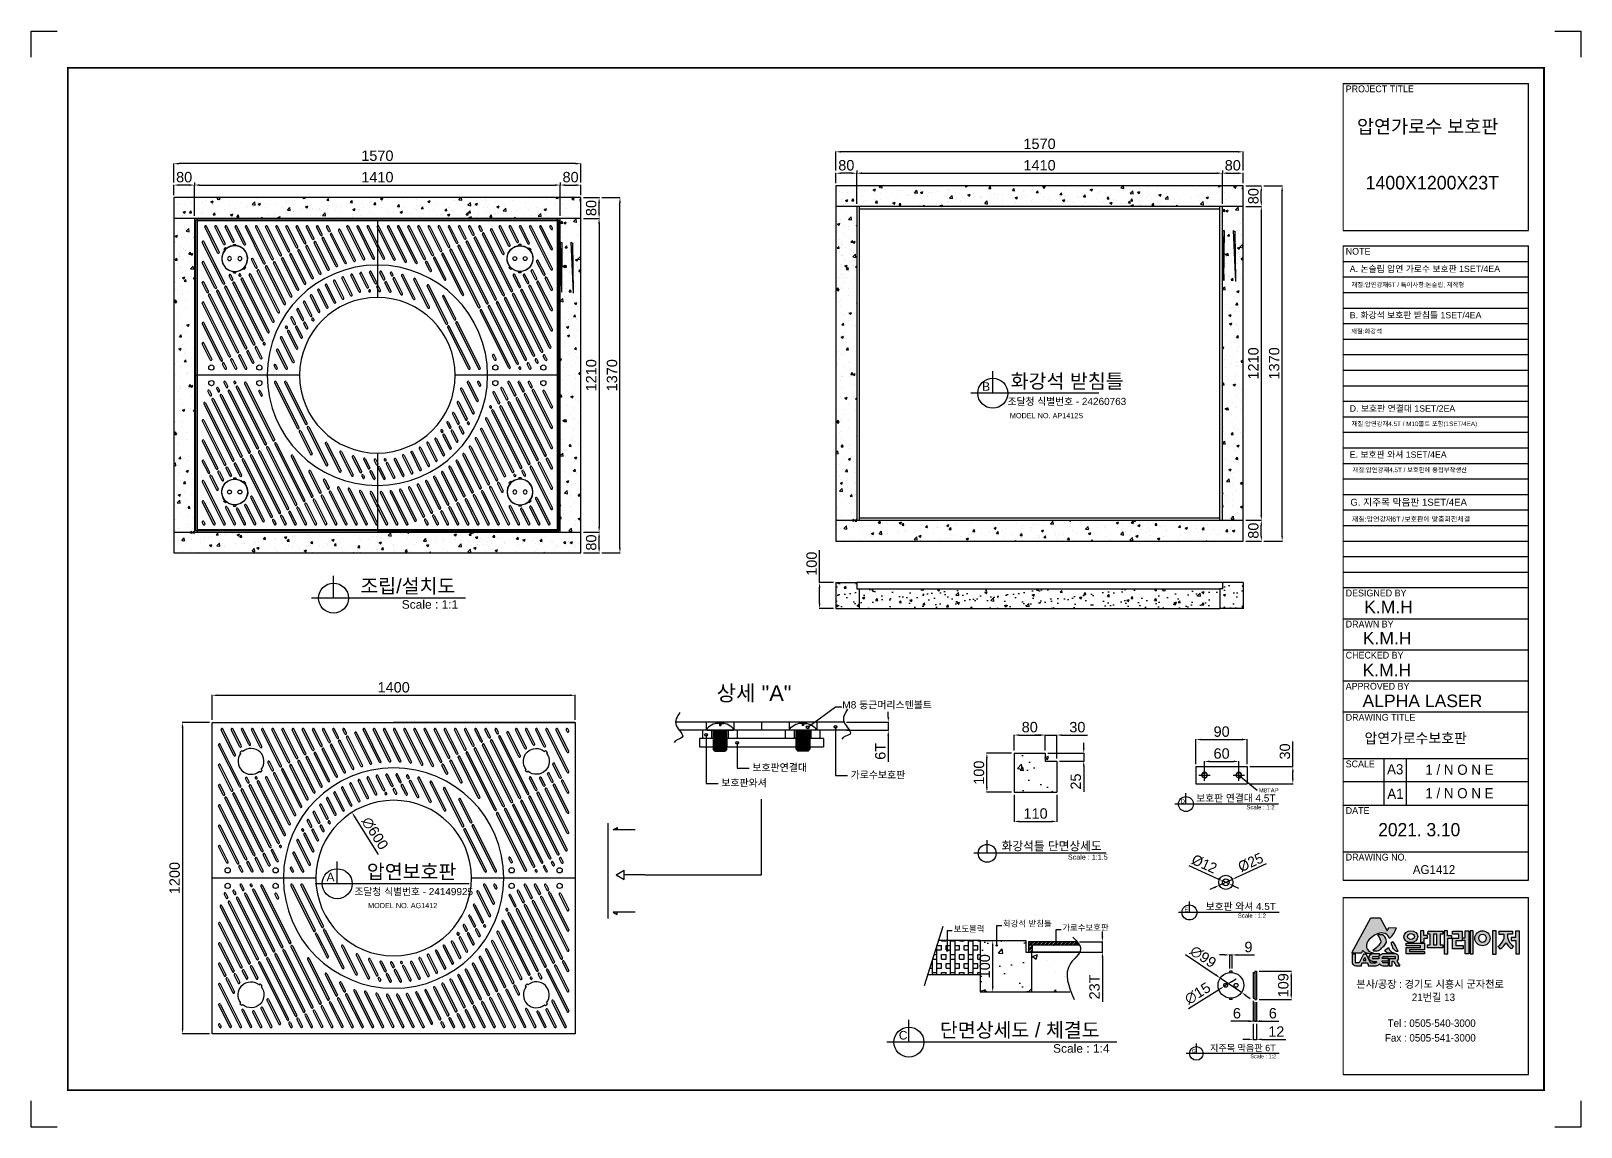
# Model space of a CAD drawing. Header units: millimetres. Extents: x 11916 to 17892, y -30913 to -26687.
import ezdxf
from ezdxf.enums import TextEntityAlignment as Align

# ---------------------------------------------------------------- set-up
doc = ezdxf.new("R2010")
doc.units = ezdxf.units.MM
for name, color, linetype in [('LAYOUT', 7, 'Continuous'), ('TEXT', 7, 'Continuous'), ('받침틀', 251, 'Continuous'), ('압연강', 40, 'Continuous')]:
    doc.layers.add(name, color=color, linetype=linetype)
doc.styles.add('H', font='')
doc.styles.get("Standard").update_dxf_attribs({"font": 'arial.ttf'})
doc.styles.get('H').set_extended_font_data('Dotum')
doc.dimstyles.new('ISO-25', dxfattribs={"dimtxt": 40, "dimasz": 20, "dimexe": 1.25, "dimexo": 10, "dimgap": 10, "dimtad": 1, "dimdec": 0, "dimtxsty": 'Standard', "dimcen": 2.5, "dimclrd": 3, "dimclre": 3, "dimclrt": 3, "dimadec": 0, "dimazin": 0, "dimtfac": 1, "dimtdec": 0, "dimtmove": 0, "dimatfit": 3, "dimfxl": 0, "dimarcsym": 0})

msp = doc.modelspace()

# ---------------------------------------------------------------- texts
at = {"style": 'H'}
for s, height, p in [('PROJECT TITLE', 26.204, (16984.9, -26922.9)), ('압연가로수 보호판', 52.41, (17028.1, -27081.2)), ('1400X1200X23T', 52.408, (17061.4, -27297.8)), ('NOTE', 26.2, (16984.9, -27549.5)), ('DESIGNED BY', 26.204, (16984.9, -28867.1)), ('DRAWN BY', 26.2, (16984.9, -28986.9)), ('CHECKED BY', 26.2, (16984.9, -29106.7)), ('APPROVED BY', 26.204, (16984.9, -29226.5)), ('DRAWING TITLE', 26.204, (16984.9, -29346.3)), ('압연가로수보호판', 39.31, (17057.3, -29433.3)), ('SCALE', 26.2, (16984.9, -29526)), ('A3', 39.31, (17144.3, -29553.3)), ('1 / N O N E', 39.306, (17292.1, -29554.9)), ('A1', 39.31, (17145.2, -29647.7)), ('1 / N O N E', 39.306, (17292.1, -29645.6)), ('DATE', 26.2, (16984.9, -29705.7)), ('2021. 3.10', 51.1, (17110.5, -29792)), ('DRAWING NO.', 26.204, (16984.9, -29885.4)), ('AG1412', 34.07, (17243.6, -29937.5)), ('본사/공장 : 경기도 시흥시 군자천로', 28.824, (17025.7, -30376.5)), ('21번길 13', 28.82, (17239.7, -30427.2)), ('Tel : 0505-540-3000', 28.824, (17146.5, -30527)), ('Fax : 0505-541-3000', 28.824, (17136.2, -30583.5))]:
    msp.add_text(s, height=height, dxfattribs=at).set_placement(p)
for s, height, p in [('A. 논슬립 압연 가로수 보호판 1SET/4EA', 24.2, (17000.4, -27616)), ('재질:압연강재6T / 특이사항:논슬립, 제작형', 17.424, (17007.1, -27674)), ('B. 화강석 보호판 받침틀 1SET/4EA', 24.2, (17000.4, -27794.3)), ('재질:화강석', 17.42, (17005.8, -27853)), ('B', 33, (15583, -28074.1)), ('조달청 식별번호 - 24260763', 27.5, (15681.4, -28128.8)), ('D. 보호판 연결대 1SET/2EA', 24.2, (17000.4, -28154.4)), ('MODEL NO. AP1412S', 20, (15690.1, -28179.8)), ('재질:압연강재4.5T / M10볼트 포함(1SET/4EA)', 17.424, (17007.7, -28210.1)), ('E. 보호판 와셔 1SET/4EA', 24.2, (17000.4, -28332.2)), ('재질:압연강재4.5T / 보호판에 용접부착생산', 17.424, (17011.1, -28388)), ('G. 지주목 막음판 1SET/4EA', 26.62, (17002.9, -28517.2)), ('재질:압연강재6T /보호판에 맞춤회전체결', 19.166, (17008.7, -28578.6)), ('K.M.H', 48.4, (17056.1, -28931.9)), ('K.M.H', 48.4, (17050.7, -29052.1)), ('K.M.H', 48.4, (17049.7, -29175.1)), ('M8 둥근머리스텐볼트', 27.951, (15043.8, -29299.1)), ('ALPHA LASER', 48.4, (17049.7, -29294)), ('보호판연결대', 27.95, (14697.2, -29540.6)), ('보호판와셔', 27.95, (14577.5, -29599.7)), ('가로수보호판', 27.95, (15076.1, -29569)), ('M8TAP', 16.5, (16649.6, -29623.1)), ('D', 15.4, (16349.4, -29664.9)), ('A', 33, (13055.2, -29965.5)), ('조달청 식별번호 - 24149925', 27.5, (13162.9, -30019)), ('MODEL NO. AG1412', 20, (13215.4, -30069)), ('화강석 받침틀', 23.1, (15663.6, -30140.2)), ('E', 15.4, (16362.9, -30082.7)), ('보도블럭', 23.1, (15473.2, -30160.4)), ('가로수보호판', 23.1, (15892.3, -30155.8)), ('C', 33, (15261.8, -30575.6))]:
    msp.add_text(s, height=height).set_placement(p)
at = {"color": 4}
msp.add_text('상세 "A"', height=59.9, dxfattribs=at).set_placement((14559, -29269.7))
at = {"layer": 'TEXT'}
for s, height, p in [('화강석 받침틀', 55, (15910.9, -28064.5)), ('조립/설치도', 55, (13368.9, -28854.6)), ('보호판 연결대 4.5T', 27.5, (16561.3, -29658.3)), ('압연보호판', 55, (13383.1, -29955.8)), ('보호판 와셔 4.5T', 27.5, (16580.4, -30076.1)), ('단면상세도 / 체결도', 55, (15728.1, -30566.6))]:
    msp.add_text(s, height=height, dxfattribs=at).set_placement(p, align=Align.CENTER)
for s, height, p in [('Scale : 1:1', 33, (13345.2, -28914.5)), ('Scale : 1:2', 16.5, (16602, -29688.2)), ('Scale : 1:2', 16.5, (16568.6, -30106)), ('Scale : 1:4', 33, (15856.6, -30626.5))]:
    msp.add_text(s, height=height, dxfattribs=at).set_placement(p)

# ---------------------------------------------------------------- blocks, each defined once
blk = doc.blocks.new('*D11')
at = {"color": 3, "lineweight": -2, "transparency": 16777216}
for p, q in [((16407.4, -29513.5), (16407.4, -29417.8)), ((16427.4, -29419), (16585.4, -29419)), ((16605.4, -29513.5), (16605.4, -29417.8))]:
    blk.add_line(p, q, dxfattribs=at)
at = {"color": 3, "transparency": 16777216}
for points in [[(16427.4, -29415.7), (16427.4, -29422.3), (16407.4, -29419)], [(16585.4, -29415.7), (16585.4, -29422.3), (16605.4, -29419)]]:
    blk.add_solid(points, dxfattribs=at)
at = {"layer": 'Defpoints', "color": 0, "transparency": 16777216}
for p in [(16605.4, -29419), (16407.4, -29523.5), (16605.4, -29523.5)]:
    blk.add_point(p, dxfattribs=at)
at = {"color": 3, "transparency": 16777216, "insert": (16506.4, -29388.6), "char_height": 40, "attachment_point": 5}
blk.add_mtext('90', dxfattribs=at)
blk = doc.blocks.new('*D12')
at = {"color": 3, "lineweight": -2, "transparency": 16777216}
for p, q in [((16781, -29523.5), (16781, -29426.4)), ((16615.4, -29523.5), (16782.3, -29523.5)), ((16781, -29569.5), (16781, -29543.5)), ((16615.4, -29589.5), (16782.3, -29589.5))]:
    blk.add_line(p, q, dxfattribs=at)
at = {"color": 3, "transparency": 16777216}
for points in [[(16777.7, -29543.5), (16784.3, -29543.5), (16781, -29523.5)], [(16777.7, -29569.5), (16784.3, -29569.5), (16781, -29589.5)]]:
    blk.add_solid(points, dxfattribs=at)
at = {"layer": 'Defpoints', "color": 0, "transparency": 16777216}
for p in [(16605.4, -29523.5), (16781, -29523.5), (16605.4, -29589.5)]:
    blk.add_point(p, dxfattribs=at)
at = {"color": 3, "transparency": 16777216, "insert": (16750.6, -29464.9), "char_height": 40, "attachment_point": 5, "rotation": 90}
blk.add_mtext('30', dxfattribs=at)
blk = doc.blocks.new('*D13')
at = {"color": 3, "lineweight": -2, "transparency": 16777216}
for p, q in [((16677.9, -29898.7), (16565.8, -29949.7)), ((16479.4, -29989.1), (16461.2, -29997.4)), ((16497.6, -29980.8), (16547.6, -29958))]:
    blk.add_line(p, q, dxfattribs=at)
at = {"color": 3, "transparency": 16777216}
for points in [[(16478, -29986.1), (16480.7, -29992.2), (16497.6, -29980.8)], [(16564.4, -29946.7), (16567.2, -29952.8), (16547.6, -29958)]]:
    blk.add_solid(points, dxfattribs=at)
at = {"layer": 'Defpoints', "color": 0, "transparency": 16777216}
for p in [(16497.6, -29980.8), (16547.6, -29958)]:
    blk.add_point(p, dxfattribs=at)
at = {"color": 3, "transparency": 16777216, "insert": (16618.5, -29892.8), "char_height": 40, "attachment_point": 5, "rotation": 24.48394}
blk.add_mtext('{\\fMS PGothic|b0|i0|c129|p34;%%C25}', dxfattribs=at)
blk = doc.blocks.new('*D14')
at = {"color": 3, "lineweight": -2, "transparency": 16777216}
for p, q in [((16380.1, -29905), (16492.3, -29955.7)), ((16534.6, -29974.9), (16510.6, -29964)), ((16552.8, -29983.1), (16571.1, -29991.4))]:
    blk.add_line(p, q, dxfattribs=at)
at = {"color": 3, "transparency": 16777216}
for points in [[(16493.7, -29952.7), (16491, -29958.8), (16510.6, -29964)], [(16554.2, -29980.1), (16551.5, -29986.2), (16534.6, -29974.9)]]:
    blk.add_solid(points, dxfattribs=at)
at = {"layer": 'Defpoints', "color": 0, "transparency": 16777216}
for p in [(16510.6, -29964), (16534.6, -29974.9)]:
    blk.add_point(p, dxfattribs=at)
at = {"color": 3, "transparency": 16777216, "insert": (16439.5, -29898.9), "char_height": 40, "attachment_point": 5, "rotation": 335.6577}
blk.add_mtext('{\\fMS PGothic|b0|i0|c129|p34;%%C12}', dxfattribs=at)
blk = doc.blocks.new('*D15')
at = {"color": 3, "lineweight": -2, "transparency": 16777216}
for p, q in [((16440.4, -29546.5), (16440.4, -29502.1)), ((16460.4, -29503.4), (16552.4, -29503.4)), ((16572.4, -29546.5), (16572.4, -29502.1))]:
    blk.add_line(p, q, dxfattribs=at)
at = {"color": 3, "transparency": 16777216}
for points in [[(16460.4, -29500), (16460.4, -29506.7), (16440.4, -29503.4)], [(16552.4, -29500), (16552.4, -29506.7), (16572.4, -29503.4)]]:
    blk.add_solid(points, dxfattribs=at)
at = {"layer": 'Defpoints', "color": 0, "transparency": 16777216}
for p in [(16572.4, -29503.4), (16440.4, -29556.5), (16572.4, -29556.5)]:
    blk.add_point(p, dxfattribs=at)
at = {"color": 3, "transparency": 16777216, "insert": (16506.4, -29473), "char_height": 40, "attachment_point": 5}
blk.add_mtext('60', dxfattribs=at)
blk = doc.blocks.new('*D54')
at = {"color": 3, "lineweight": -2, "transparency": 16777216}
for p, q in [((16046.8, -30178.7), (16046.8, -30158.7)), ((15959.1, -30198.7), (16048.1, -30198.7)), ((15968.1, -30238.3), (16048.1, -30238.3)), ((16046.8, -30238.3), (16046.8, -30198.7)), ((16046.8, -30258.3), (16046.8, -30429.9))]:
    blk.add_line(p, q, dxfattribs=at)
at = {"color": 3, "transparency": 16777216}
for points in [[(16043.5, -30178.7), (16050.2, -30178.7), (16046.8, -30198.7)], [(16050.2, -30258.3), (16043.5, -30258.3), (16046.8, -30238.3)]]:
    blk.add_solid(points, dxfattribs=at)
at = {"layer": 'Defpoints', "color": 0, "transparency": 16777216}
for p in [(15949.1, -30198.7), (15958.1, -30238.3), (16046.8, -30198.7)]:
    blk.add_point(p, dxfattribs=at)
at = {"color": 3, "transparency": 16777216, "insert": (16016.4, -30373.1), "char_height": 40, "attachment_point": 5, "rotation": 90}
blk.add_mtext('23T', dxfattribs=at)
blk = doc.blocks.new('*D16')
at = {"color": 3, "lineweight": -2, "transparency": 16777216}
for p, q in [((15585.4, -30194.3), (15625.1, -30194.3)), ((15623.8, -30372.3), (15623.8, -30214.3)), ((15585.4, -30392.3), (15625.1, -30392.3))]:
    blk.add_line(p, q, dxfattribs=at)
at = {"color": 3, "transparency": 16777216}
for points in [[(15620.5, -30214.3), (15627.2, -30214.3), (15623.8, -30194.3)], [(15620.5, -30372.3), (15627.2, -30372.3), (15623.8, -30392.3)]]:
    blk.add_solid(points, dxfattribs=at)
at = {"layer": 'Defpoints', "color": 0, "transparency": 16777216}
for p in [(15575.4, -30194.3), (15623.8, -30194.3), (15575.4, -30392.3)]:
    blk.add_point(p, dxfattribs=at)
at = {"color": 3, "transparency": 16777216, "insert": (15593.4, -30293.3), "char_height": 40, "attachment_point": 5, "rotation": 90}
blk.add_mtext('100', dxfattribs=at)
blk = doc.blocks.new('*D21')
at = {"color": 3, "lineweight": -2, "transparency": 16777216}
for p, q in [((16880.3, -24788.6), (16997.3, -24868.4)), ((17095.6, -24935.4), (17013.8, -24879.6)), ((17112.1, -24946.7), (17128.6, -24958))]:
    blk.add_line(p, q, dxfattribs=at)
at = {"color": 3, "transparency": 16777216}
for points in [[(16999.2, -24865.6), (16995.4, -24871.1), (17013.8, -24879.6)], [(17114, -24944), (17110.2, -24949.5), (17095.6, -24935.4)]]:
    blk.add_solid(points, dxfattribs=at)
at = {"layer": 'Defpoints', "color": 0, "transparency": 16777216}
for p in [(17013.8, -24879.6), (17095.6, -24935.4)]:
    blk.add_point(p, dxfattribs=at)
at = {"color": 3, "transparency": 16777216, "insert": (16947.7, -24797.7), "char_height": 40, "attachment_point": 5, "rotation": 325.69711}
blk.add_mtext('∅99', dxfattribs=at)
blk = doc.blocks.new('*D22')
at = {"color": 3, "lineweight": -2, "transparency": 16777216}
for p, q in [((17041.1, -24903.6), (17028.3, -24911.5)), ((17058.1, -24893.1), (17075.1, -24882.5)), ((16890.7, -24996.7), (17011.3, -24922))]:
    blk.add_line(p, q, dxfattribs=at)
at = {"color": 3, "transparency": 16777216}
for points in [[(17009.6, -24919.2), (17013.1, -24924.8), (17028.3, -24911.5)], [(17056.3, -24890.2), (17059.8, -24895.9), (17041.1, -24903.6)]]:
    blk.add_solid(points, dxfattribs=at)
at = {"layer": 'Defpoints', "color": 0, "transparency": 16777216}
for p in [(17028.3, -24911.5), (17041.1, -24903.6)]:
    blk.add_point(p, dxfattribs=at)
at = {"color": 3, "transparency": 16777216, "insert": (16926.5, -24938.8), "char_height": 40, "attachment_point": 5, "rotation": 31.77251}
blk.add_mtext('∅15', dxfattribs=at)
blk = doc.blocks.new('*D23')
at = {"color": 3, "lineweight": -2, "transparency": 16777216}
for p, q in [((17030.2, -24790.5), (17010.2, -24790.5)), ((17050.2, -24843), (17050.2, -24789.2)), ((17050.2, -24790.5), (17059.2, -24790.5)), ((17059.2, -24843), (17059.2, -24789.2)), ((17079.2, -24790.5), (17145.5, -24790.5))]:
    blk.add_line(p, q, dxfattribs=at)
at = {"color": 3, "transparency": 16777216}
for points in [[(17030.2, -24787.2), (17030.2, -24793.8), (17050.2, -24790.5)], [(17079.2, -24787.2), (17079.2, -24793.8), (17059.2, -24790.5)]]:
    blk.add_solid(points, dxfattribs=at)
at = {"layer": 'Defpoints', "color": 0, "transparency": 16777216}
for p in [(17059.2, -24790.5), (17050.2, -24853), (17059.2, -24853)]:
    blk.add_point(p, dxfattribs=at)
at = {"color": 3, "transparency": 16777216, "insert": (17122.4, -24760.1), "char_height": 40, "attachment_point": 5}
blk.add_mtext('9', dxfattribs=at)
blk = doc.blocks.new('*D24')
at = {"color": 3, "lineweight": -2, "transparency": 16777216}
for p, q in [((17163.1, -24853), (17288.5, -24853)), ((17287.2, -24873), (17287.2, -24942)), ((17163.1, -24962), (17288.5, -24962))]:
    blk.add_line(p, q, dxfattribs=at)
at = {"color": 3, "transparency": 16777216}
for points in [[(17283.9, -24873), (17290.5, -24873), (17287.2, -24853)], [(17283.9, -24942), (17290.5, -24942), (17287.2, -24962)]]:
    blk.add_solid(points, dxfattribs=at)
at = {"layer": 'Defpoints', "color": 0, "transparency": 16777216}
for p in [(17153.1, -24853), (17153.1, -24962), (17287.2, -24962)]:
    blk.add_point(p, dxfattribs=at)
at = {"color": 3, "transparency": 16777216, "insert": (17256.8, -24907.5), "char_height": 40, "attachment_point": 5, "rotation": 90}
blk.add_mtext('109', dxfattribs=at)
blk = doc.blocks.new('*D25')
at = {"color": 3, "lineweight": -2, "transparency": 16777216}
for p, q in [((17147.1, -24972), (17147.1, -25047.3)), ((17153.1, -24972), (17153.1, -25047.3)), ((17127.1, -25046), (17107.1, -25046)), ((17147.1, -25046), (17153.1, -25046)), ((17173.1, -25046), (17239.5, -25046))]:
    blk.add_line(p, q, dxfattribs=at)
at = {"color": 3, "transparency": 16777216}
for points in [[(17127.1, -25042.7), (17127.1, -25049.3), (17147.1, -25046)], [(17173.1, -25042.7), (17173.1, -25049.3), (17153.1, -25046)]]:
    blk.add_solid(points, dxfattribs=at)
at = {"layer": 'Defpoints', "color": 0, "transparency": 16777216}
for p in [(17147.1, -24962), (17153.1, -24962), (17153.1, -25046)]:
    blk.add_point(p, dxfattribs=at)
at = {"color": 3, "transparency": 16777216, "insert": (17216.3, -25015.6), "char_height": 40, "attachment_point": 5}
blk.add_mtext('6', dxfattribs=at)
blk = doc.blocks.new('*D26')
at = {"color": 3, "lineweight": -2, "transparency": 16777216}
for p, q in [((17141.1, -24967), (17141.1, -25047.3)), ((17147.1, -24972), (17147.1, -25047.3)), ((17121.1, -25046), (17054.7, -25046)), ((17147.1, -25046), (17141.1, -25046)), ((17167.1, -25046), (17187.1, -25046))]:
    blk.add_line(p, q, dxfattribs=at)
at = {"color": 3, "transparency": 16777216}
for points in [[(17121.1, -25042.7), (17121.1, -25049.3), (17141.1, -25046)], [(17167.1, -25042.7), (17167.1, -25049.3), (17147.1, -25046)]]:
    blk.add_solid(points, dxfattribs=at)
at = {"layer": 'Defpoints', "color": 0, "transparency": 16777216}
for p in [(17141.1, -24957), (17147.1, -24962), (17141.1, -25046)]:
    blk.add_point(p, dxfattribs=at)
at = {"color": 3, "transparency": 16777216, "insert": (17077.9, -25015.6), "char_height": 40, "attachment_point": 5}
blk.add_mtext('6', dxfattribs=at)
blk = doc.blocks.new('*D27')
at = {"color": 3, "lineweight": -2, "transparency": 16777216}
for p, q in [((17141.1, -25056), (17141.1, -25117.3)), ((17153.1, -25056), (17153.1, -25117.3)), ((17121.1, -25116), (17101.1, -25116)), ((17141.1, -25116), (17153.1, -25116)), ((17173.1, -25116), (17266.2, -25116))]:
    blk.add_line(p, q, dxfattribs=at)
at = {"color": 3, "transparency": 16777216}
for points in [[(17121.1, -25112.7), (17121.1, -25119.3), (17141.1, -25116)], [(17173.1, -25112.7), (17173.1, -25119.3), (17153.1, -25116)]]:
    blk.add_solid(points, dxfattribs=at)
at = {"layer": 'Defpoints', "color": 0, "transparency": 16777216}
for p in [(17141.1, -25046), (17153.1, -25046), (17153.1, -25116)]:
    blk.add_point(p, dxfattribs=at)
at = {"color": 3, "transparency": 16777216, "insert": (17229.7, -25085.9), "char_height": 40, "attachment_point": 5}
blk.add_mtext('12', dxfattribs=at)
blk = doc.blocks.new('*D41')
at = {"color": 3, "lineweight": -2, "transparency": 16777216}
for p, q in [((14956.3, -28813.2), (14956.3, -28688.8)), ((15009.4, -28813.2), (14955.1, -28813.2)), ((14956.3, -28893.2), (14956.3, -28833.2)), ((15009.4, -28913.2), (14955.1, -28913.2))]:
    blk.add_line(p, q, dxfattribs=at)
at = {"color": 3, "transparency": 16777216}
for points in [[(14953, -28833.2), (14959.7, -28833.2), (14956.3, -28813.2)], [(14953, -28893.2), (14959.7, -28893.2), (14956.3, -28913.2)]]:
    blk.add_solid(points, dxfattribs=at)
at = {"layer": 'Defpoints', "color": 0, "transparency": 16777216}
for p in [(14956.3, -28813.2), (15019.4, -28813.2), (15019.4, -28913.2)]:
    blk.add_point(p, dxfattribs=at)
at = {"color": 3, "transparency": 16777216, "insert": (14925.9, -28741), "char_height": 40, "attachment_point": 5, "rotation": 90}
blk.add_mtext('100', dxfattribs=at)
blk = doc.blocks.new('*D55')
at = {"color": 3, "lineweight": -2, "transparency": 16777216}
for p, q in [((-175, 264.3), (-271.6, 264.3)), ((-270.3, 134.3), (-270.3, 244.3)), ((-175, 114.3), (-271.6, 114.3))]:
    blk.add_line(p, q, dxfattribs=at)
at = {"color": 3, "transparency": 16777216}
for points in [[(-267, 244.3), (-273.6, 244.3), (-270.3, 264.3)], [(-273.6, 134.3), (-267, 134.3), (-270.3, 114.3)]]:
    blk.add_solid(points, dxfattribs=at)
at = {"layer": 'Defpoints', "color": 0, "transparency": 16777216}
for p in [(-270.3, 264.3), (-165, 264.3), (-165, 114.3)]:
    blk.add_point(p, dxfattribs=at)
at = {"color": 3, "transparency": 16777216, "insert": (-300.7, 189.3), "char_height": 40, "attachment_point": 5, "rotation": 90}
blk.add_mtext('100', dxfattribs=at)
blk = doc.blocks.new('*D56')
at = {"color": 3, "lineweight": -2, "transparency": 16777216}
for p, q in [((-165, 104.3), (-165, 0)), ((0, 104.3), (0, 0)), ((-145, 1.2), (-20, 1.2))]:
    blk.add_line(p, q, dxfattribs=at)
at = {"color": 3, "transparency": 16777216}
for points in [[(-145, 4.6), (-145, -2.1), (-165, 1.2)], [(-20, -2.1), (-20, 4.6), (0, 1.2)]]:
    blk.add_solid(points, dxfattribs=at)
at = {"layer": 'Defpoints', "color": 0, "transparency": 16777216}
for p in [(-165, 114.3), (0, 114.3), (0, 1.2)]:
    blk.add_point(p, dxfattribs=at)
at = {"color": 3, "transparency": 16777216, "insert": (-82.5, 31.7), "char_height": 40, "attachment_point": 5}
blk.add_mtext('110', dxfattribs=at)
blk = doc.blocks.new('*D57')
at = {"color": 3, "lineweight": -2, "transparency": 16777216}
for p, q in [((-165, 274.3), (-165, 335.5)), ((-145, 334.3), (-65, 334.3)), ((-45, 274.3), (-45, 335.5))]:
    blk.add_line(p, q, dxfattribs=at)
at = {"color": 3, "transparency": 16777216}
for points in [[(-145, 337.6), (-145, 330.9), (-165, 334.3)], [(-65, 330.9), (-65, 337.6), (-45, 334.3)]]:
    blk.add_solid(points, dxfattribs=at)
at = {"layer": 'Defpoints', "color": 0, "transparency": 16777216}
for p in [(-45, 334.3), (-165, 264.3), (-45, 264.3)]:
    blk.add_point(p, dxfattribs=at)
at = {"color": 3, "transparency": 16777216, "insert": (-105, 364.7), "char_height": 40, "attachment_point": 5}
blk.add_mtext('80', dxfattribs=at)
blk = doc.blocks.new('*D58')
at = {"color": 3, "lineweight": -2, "transparency": 16777216}
for p, q in [((-65, 334.3), (-85, 334.3)), ((-45, 274.3), (-45, 335.5)), ((-45, 334.3), (0, 334.3)), ((0, 244.3), (0, 335.5)), ((20, 334.3), (117.1, 334.3))]:
    blk.add_line(p, q, dxfattribs=at)
at = {"color": 3, "transparency": 16777216}
for points in [[(-65, 330.9), (-65, 337.6), (-45, 334.3)], [(20, 337.6), (20, 330.9), (0, 334.3)]]:
    blk.add_solid(points, dxfattribs=at)
at = {"layer": 'Defpoints', "color": 0, "transparency": 16777216}
for p in [(0, 334.3), (-45, 264.3), (0, 234.3)]:
    blk.add_point(p, dxfattribs=at)
at = {"color": 3, "transparency": 16777216, "insert": (78.6, 364.7), "char_height": 40, "attachment_point": 5}
blk.add_mtext('30', dxfattribs=at)
blk = doc.blocks.new('*D59')
at = {"color": 3, "lineweight": -2, "transparency": 16777216}
for p, q in [((103.1, 284.3), (103.1, 304.3)), ((-35, 264.3), (104.4, 264.3)), ((103.1, 264.3), (103.1, 234.3)), ((10, 234.3), (104.4, 234.3)), ((103.1, 214.3), (103.1, 116))]:
    blk.add_line(p, q, dxfattribs=at)
at = {"color": 3, "transparency": 16777216}
for points in [[(99.8, 284.3), (106.5, 284.3), (103.1, 264.3)], [(106.5, 214.3), (99.8, 214.3), (103.1, 234.3)]]:
    blk.add_solid(points, dxfattribs=at)
at = {"layer": 'Defpoints', "color": 0, "transparency": 16777216}
for p in [(-45, 264.3), (0, 234.3), (103.1, 234.3)]:
    blk.add_point(p, dxfattribs=at)
at = {"color": 3, "transparency": 16777216, "insert": (72.7, 155.1), "char_height": 40, "attachment_point": 5, "rotation": 90}
blk.add_mtext('25', dxfattribs=at)
blk = doc.blocks.new('*D33')
at = {"color": 3, "lineweight": -2, "transparency": 16777216}
for p, q in [((15019.4, -27273.6), (15019.4, -27233.9)), ((15079.4, -27235.2), (15039.4, -27235.2)), ((15099.4, -27353.6), (15099.4, -27233.9))]:
    blk.add_line(p, q, dxfattribs=at)
at = {"color": 3, "transparency": 16777216}
for points in [[(15039.4, -27231.9), (15039.4, -27238.5), (15019.4, -27235.2)], [(15079.4, -27231.9), (15079.4, -27238.5), (15099.4, -27235.2)]]:
    blk.add_solid(points, dxfattribs=at)
at = {"layer": 'Defpoints', "color": 0, "transparency": 16777216}
for p in [(15019.4, -27235.2), (15019.4, -27283.6), (15099.4, -27363.6)]:
    blk.add_point(p, dxfattribs=at)
at = {"color": 3, "transparency": 16777216, "insert": (15059.4, -27204.8), "char_height": 40, "attachment_point": 5}
blk.add_mtext('80', dxfattribs=at)
blk = doc.blocks.new('*D34')
at = {"color": 3, "lineweight": -2, "transparency": 16777216}
for p, q in [((15099.4, -27225.2), (15099.4, -27233.9)), ((15119.4, -27235.2), (16489.4, -27235.2)), ((16509.4, -27353.6), (16509.4, -27233.9))]:
    blk.add_line(p, q, dxfattribs=at)
at = {"color": 3, "transparency": 16777216}
for points in [[(15119.4, -27231.9), (15119.4, -27238.5), (15099.4, -27235.2)], [(16489.4, -27231.9), (16489.4, -27238.5), (16509.4, -27235.2)]]:
    blk.add_solid(points, dxfattribs=at)
at = {"layer": 'Defpoints', "color": 0, "transparency": 16777216}
for p in [(15099.4, -27235.2), (16509.4, -27235.2), (16509.4, -27363.6)]:
    blk.add_point(p, dxfattribs=at)
at = {"color": 3, "transparency": 16777216, "insert": (15804.4, -27204.8), "char_height": 40, "attachment_point": 5}
blk.add_mtext('1410', dxfattribs=at)
blk = doc.blocks.new('*D35')
at = {"color": 3, "lineweight": -2, "transparency": 16777216}
for p, q in [((16509.4, -27225.2), (16509.4, -27233.9)), ((16529.4, -27235.2), (16569.4, -27235.2)), ((16589.4, -27273.6), (16589.4, -27233.9))]:
    blk.add_line(p, q, dxfattribs=at)
at = {"color": 3, "transparency": 16777216}
for points in [[(16529.4, -27231.9), (16529.4, -27238.5), (16509.4, -27235.2)], [(16569.4, -27231.9), (16569.4, -27238.5), (16589.4, -27235.2)]]:
    blk.add_solid(points, dxfattribs=at)
at = {"layer": 'Defpoints', "color": 0, "transparency": 16777216}
for p in [(16509.4, -27235.2), (16589.4, -27235.2), (16589.4, -27283.6)]:
    blk.add_point(p, dxfattribs=at)
at = {"color": 3, "transparency": 16777216, "insert": (16549.4, -27204.8), "char_height": 40, "attachment_point": 5}
blk.add_mtext('80', dxfattribs=at)
blk = doc.blocks.new('*D31')
at = {"color": 3, "lineweight": -2, "transparency": 16777216}
for p, q in [((15019.4, -27225.2), (15019.4, -27151.3)), ((16569.4, -27152.6), (15039.4, -27152.6)), ((16589.4, -27225.2), (16589.4, -27151.3))]:
    blk.add_line(p, q, dxfattribs=at)
at = {"color": 3, "transparency": 16777216}
for points in [[(15039.4, -27149.2), (15039.4, -27155.9), (15019.4, -27152.6)], [(16569.4, -27149.2), (16569.4, -27155.9), (16589.4, -27152.6)]]:
    blk.add_solid(points, dxfattribs=at)
at = {"layer": 'Defpoints', "color": 0, "transparency": 16777216}
for p in [(15019.4, -27152.6), (15019.4, -27235.2), (16589.4, -27235.2)]:
    blk.add_point(p, dxfattribs=at)
at = {"color": 3, "transparency": 16777216, "insert": (15804.4, -27122.1), "char_height": 40, "attachment_point": 5}
blk.add_mtext('1570', dxfattribs=at)
blk = doc.blocks.new('*D36')
at = {"color": 3, "lineweight": -2, "transparency": 16777216}
for p, q in [((16599.4, -27283.6), (16660.6, -27283.6)), ((16659.4, -27343.6), (16659.4, -27303.6)), ((16599.4, -27363.6), (16660.6, -27363.6))]:
    blk.add_line(p, q, dxfattribs=at)
at = {"color": 3, "transparency": 16777216}
for points in [[(16656.1, -27303.6), (16662.7, -27303.6), (16659.4, -27283.6)], [(16656.1, -27343.6), (16662.7, -27343.6), (16659.4, -27363.6)]]:
    blk.add_solid(points, dxfattribs=at)
at = {"layer": 'Defpoints', "color": 0, "transparency": 16777216}
for p in [(16589.4, -27283.6), (16659.4, -27283.6), (16589.4, -27363.6)]:
    blk.add_point(p, dxfattribs=at)
at = {"color": 3, "transparency": 16777216, "insert": (16629, -27323.6), "char_height": 40, "attachment_point": 5, "rotation": 90}
blk.add_mtext('80', dxfattribs=at)
blk = doc.blocks.new('*D37')
at = {"color": 3, "lineweight": -2, "transparency": 16777216}
for p, q in [((16640, -27363.6), (16660.6, -27363.6)), ((16659.4, -27383.6), (16659.4, -28553.6)), ((16599.4, -28573.6), (16660.6, -28573.6))]:
    blk.add_line(p, q, dxfattribs=at)
at = {"color": 3, "transparency": 16777216}
for points in [[(16656.1, -27383.6), (16662.7, -27383.6), (16659.4, -27363.6)], [(16656.1, -28553.6), (16662.7, -28553.6), (16659.4, -28573.6)]]:
    blk.add_solid(points, dxfattribs=at)
at = {"layer": 'Defpoints', "color": 0, "transparency": 16777216}
for p in [(16630, -27363.6), (16589.4, -28573.6), (16659.4, -28573.6)]:
    blk.add_point(p, dxfattribs=at)
at = {"color": 3, "transparency": 16777216, "insert": (16629, -27968.6), "char_height": 40, "attachment_point": 5, "rotation": 90}
blk.add_mtext('1210', dxfattribs=at)
blk = doc.blocks.new('*D38')
at = {"color": 3, "lineweight": -2, "transparency": 16777216}
for p, q in [((16649.4, -28573.6), (16658.1, -28573.6)), ((16659.4, -28633.6), (16659.4, -28593.6)), ((16599.4, -28653.6), (16660.6, -28653.6))]:
    blk.add_line(p, q, dxfattribs=at)
at = {"color": 3, "transparency": 16777216}
for points in [[(16656.1, -28593.6), (16662.7, -28593.6), (16659.4, -28573.6)], [(16656.1, -28633.6), (16662.7, -28633.6), (16659.4, -28653.6)]]:
    blk.add_solid(points, dxfattribs=at)
at = {"layer": 'Defpoints', "color": 0, "transparency": 16777216}
for p in [(16659.4, -28573.6), (16659.4, -28573.6), (16589.4, -28653.6)]:
    blk.add_point(p, dxfattribs=at)
at = {"color": 3, "transparency": 16777216, "insert": (16629, -28613.6), "char_height": 40, "attachment_point": 5, "rotation": 90}
blk.add_mtext('80', dxfattribs=at)
blk = doc.blocks.new('*D32')
at = {"color": 3, "lineweight": -2, "transparency": 16777216}
for p, q in [((16669.4, -27283.6), (16740.9, -27283.6)), ((16739.7, -28633.6), (16739.7, -27303.6)), ((16669.4, -28653.6), (16740.9, -28653.6))]:
    blk.add_line(p, q, dxfattribs=at)
at = {"color": 3, "transparency": 16777216}
for points in [[(16736.4, -27303.6), (16743, -27303.6), (16739.7, -27283.6)], [(16736.4, -28633.6), (16743, -28633.6), (16739.7, -28653.6)]]:
    blk.add_solid(points, dxfattribs=at)
at = {"layer": 'Defpoints', "color": 0, "transparency": 16777216}
for p in [(16659.4, -27283.6), (16739.7, -27283.6), (16659.4, -28653.6)]:
    blk.add_point(p, dxfattribs=at)
at = {"color": 3, "transparency": 16777216, "insert": (16709.3, -27968.6), "char_height": 40, "attachment_point": 5, "rotation": 90}
blk.add_mtext('1370', dxfattribs=at)
blk = doc.blocks.new('A$C36924EFD')
for p, q in [((0, 45), (0, -45)), ((0, 45), (6, 45)), ((6, -45), (6, 45)), ((0, -45), (6, -45))]:
    blk.add_line(p, q)
blk = doc.blocks.new('*D40')
at = {"color": 3, "lineweight": -2, "transparency": 16777216}
for p, q in [((15221.2, -29331.5), (15221.2, -29311.5)), ((15060.1, -29351.5), (15222.5, -29351.5)), ((15060.1, -29383.4), (15222.5, -29383.4)), ((15221.2, -29351.5), (15221.2, -29383.4)), ((15221.2, -29403.4), (15221.2, -29505.4))]:
    blk.add_line(p, q, dxfattribs=at)
at = {"color": 3, "transparency": 16777216}
for points in [[(15217.9, -29331.5), (15224.6, -29331.5), (15221.2, -29351.5)], [(15224.6, -29403.4), (15217.9, -29403.4), (15221.2, -29383.4)]]:
    blk.add_solid(points, dxfattribs=at)
at = {"layer": 'Defpoints', "color": 0, "transparency": 16777216}
for p in [(15050.1, -29351.5), (15050.1, -29383.4), (15221.2, -29383.4)]:
    blk.add_point(p, dxfattribs=at)
at = {"color": 3, "transparency": 16777216, "insert": (15190.8, -29464.4), "char_height": 40, "attachment_point": 5, "rotation": 90}
blk.add_mtext('6T', dxfattribs=at)
blk = doc.blocks.new('A$C5731754A')
at = {"color": 1}
for p, q in [((-37.5, 0), (-37.5, 5.7)), ((-37.5, 0), (37.5, 0)), ((-20, 0), (-20, -55)), ((-20, 0), (20, 0)), ((-11.2, 19.7), (-11.2, 20.5)), ((-1.9, 19.7), (-11.2, 19.7)), ((-1.9, 19.7), (-1.9, 14.1)), ((-1.9, 14.1), (1.9, 14.1)), ((1.9, 19.7), (1.9, 14.1)), ((1.9, 19.7), (11.2, 19.7)), ((11.2, 19.7), (11.2, 20.5)), ((20, -55), (20, 0)), ((37.5, 0), (37.5, 5.7)), ((-20, -2.5), (20, -2.5)), ((-20, -5), (20, -5)), ((-20, -7.5), (20, -7.5)), ((-20, -7.5), (20, -7.5)), ((-20, -10), (20, -10)), ((-20, -12.5), (20, -12.5)), ((-20, -12.5), (20, -12.5)), ((-20, -15), (20, -15)), ((-20, -17.5), (20, -17.5)), ((-20, -17.5), (20, -17.5)), ((-20, -20), (20, -20)), ((-20, -22.5), (20, -22.5)), ((-20, -22.5), (20, -22.5)), ((-20, -25), (20, -25)), ((-20, -27.5), (20, -27.5)), ((-20, -27.5), (20, -27.5)), ((-20, -30), (20, -30)), ((-20, -32.5), (20, -32.5)), ((-20, -35), (20, -35)), ((-20, -37.5), (20, -37.5)), ((-20, -40), (20, -40)), ((-20, -42.5), (20, -42.5)), ((-20, -45), (20, -45)), ((-20, -47.5), (20, -47.5)), ((-20, -50), (20, -50)), ((-20, -52.5), (20, -52.5)), ((-15, -60), (-20, -55)), ((-20, -55), (20, -55)), ((-17.5, -57.5), (17.5, -57.5)), ((-15, -60), (15, -60)), ((20, -55), (15, -60))]:
    blk.add_line(p, q, dxfattribs=at)
blk.add_arc((0, -30.4), 52, 43.8928, 136.1072, dxfattribs=at)
blk = doc.blocks.new('*D52')
at = {"color": 3, "lineweight": -2, "transparency": 16777216}
for p, q in [((12466.2, -27319.4), (12466.2, -27279.7)), ((12526.2, -27281), (12486.2, -27281)), ((12546.2, -27399.4), (12546.2, -27279.7))]:
    blk.add_line(p, q, dxfattribs=at)
at = {"color": 3, "transparency": 16777216}
for points in [[(12486.2, -27277.6), (12486.2, -27284.3), (12466.2, -27281)], [(12526.2, -27277.6), (12526.2, -27284.3), (12546.2, -27281)]]:
    blk.add_solid(points, dxfattribs=at)
at = {"layer": 'Defpoints', "color": 0, "transparency": 16777216}
for p in [(12466.2, -27281), (12466.2, -27329.4), (12546.2, -27409.4)]:
    blk.add_point(p, dxfattribs=at)
at = {"color": 3, "transparency": 16777216, "insert": (12506.2, -27250.5), "char_height": 40, "attachment_point": 5}
blk.add_mtext('80', dxfattribs=at)
blk = doc.blocks.new('*D47')
at = {"color": 3, "lineweight": -2, "transparency": 16777216}
for p, q in [((12546.2, -27271), (12546.2, -27279.7)), ((12566.2, -27281), (13936.2, -27281)), ((13956.2, -27399.4), (13956.2, -27279.7))]:
    blk.add_line(p, q, dxfattribs=at)
at = {"color": 3, "transparency": 16777216}
for points in [[(12566.2, -27277.6), (12566.2, -27284.3), (12546.2, -27281)], [(13936.2, -27277.6), (13936.2, -27284.3), (13956.2, -27281)]]:
    blk.add_solid(points, dxfattribs=at)
at = {"layer": 'Defpoints', "color": 0, "transparency": 16777216}
for p in [(12546.2, -27281), (13956.2, -27281), (13956.2, -27409.4)]:
    blk.add_point(p, dxfattribs=at)
at = {"color": 3, "transparency": 16777216, "insert": (13251.2, -27250.5), "char_height": 40, "attachment_point": 5}
blk.add_mtext('1410', dxfattribs=at)
blk = doc.blocks.new('*D48')
at = {"color": 3, "lineweight": -2, "transparency": 16777216}
for p, q in [((13956.2, -27271), (13956.2, -27279.7)), ((13976.2, -27281), (14016.2, -27281)), ((14036.2, -27319.4), (14036.2, -27279.7))]:
    blk.add_line(p, q, dxfattribs=at)
at = {"color": 3, "transparency": 16777216}
for points in [[(13976.2, -27277.6), (13976.2, -27284.3), (13956.2, -27281)], [(14016.2, -27277.6), (14016.2, -27284.3), (14036.2, -27281)]]:
    blk.add_solid(points, dxfattribs=at)
at = {"layer": 'Defpoints', "color": 0, "transparency": 16777216}
for p in [(13956.2, -27281), (14036.2, -27281), (14036.2, -27329.4)]:
    blk.add_point(p, dxfattribs=at)
at = {"color": 3, "transparency": 16777216, "insert": (13996.2, -27250.5), "char_height": 40, "attachment_point": 5}
blk.add_mtext('80', dxfattribs=at)
blk = doc.blocks.new('*D45')
at = {"color": 3, "lineweight": -2, "transparency": 16777216}
for p, q in [((12466.2, -27271), (12466.2, -27197.1)), ((14016.2, -27198.3), (12486.2, -27198.3)), ((14036.2, -27271), (14036.2, -27197.1))]:
    blk.add_line(p, q, dxfattribs=at)
at = {"color": 3, "transparency": 16777216}
for points in [[(12486.2, -27195), (12486.2, -27201.7), (12466.2, -27198.3)], [(14016.2, -27195), (14016.2, -27201.7), (14036.2, -27198.3)]]:
    blk.add_solid(points, dxfattribs=at)
at = {"layer": 'Defpoints', "color": 0, "transparency": 16777216}
for p in [(12466.2, -27198.3), (12466.2, -27281), (14036.2, -27281)]:
    blk.add_point(p, dxfattribs=at)
at = {"color": 3, "transparency": 16777216, "insert": (13251.2, -27167.9), "char_height": 40, "attachment_point": 5}
blk.add_mtext('1570', dxfattribs=at)
blk = doc.blocks.new('*D49')
at = {"color": 3, "lineweight": -2, "transparency": 16777216}
for p, q in [((14046.2, -27329.4), (14107.5, -27329.4)), ((14106.2, -27389.4), (14106.2, -27349.4)), ((14046.2, -27409.4), (14107.5, -27409.4))]:
    blk.add_line(p, q, dxfattribs=at)
at = {"color": 3, "transparency": 16777216}
for points in [[(14102.9, -27349.4), (14109.5, -27349.4), (14106.2, -27329.4)], [(14102.9, -27389.4), (14109.5, -27389.4), (14106.2, -27409.4)]]:
    blk.add_solid(points, dxfattribs=at)
at = {"layer": 'Defpoints', "color": 0, "transparency": 16777216}
for p in [(14036.2, -27329.4), (14106.2, -27329.4), (14036.2, -27409.4)]:
    blk.add_point(p, dxfattribs=at)
at = {"color": 3, "transparency": 16777216, "insert": (14075.8, -27369.4), "char_height": 40, "attachment_point": 5, "rotation": 90}
blk.add_mtext('80', dxfattribs=at)
blk = doc.blocks.new('*D50')
at = {"color": 3, "lineweight": -2, "transparency": 16777216}
for p, q in [((14086.8, -27409.4), (14107.5, -27409.4)), ((14106.2, -27429.4), (14106.2, -28599.4)), ((14046.2, -28619.4), (14107.5, -28619.4))]:
    blk.add_line(p, q, dxfattribs=at)
at = {"color": 3, "transparency": 16777216}
for points in [[(14102.9, -27429.4), (14109.5, -27429.4), (14106.2, -27409.4)], [(14102.9, -28599.4), (14109.5, -28599.4), (14106.2, -28619.4)]]:
    blk.add_solid(points, dxfattribs=at)
at = {"layer": 'Defpoints', "color": 0, "transparency": 16777216}
for p in [(14076.8, -27409.4), (14036.2, -28619.4), (14106.2, -28619.4)]:
    blk.add_point(p, dxfattribs=at)
at = {"color": 3, "transparency": 16777216, "insert": (14075.8, -28014.4), "char_height": 40, "attachment_point": 5, "rotation": 90}
blk.add_mtext('1210', dxfattribs=at)
blk = doc.blocks.new('*D51')
at = {"color": 3, "lineweight": -2, "transparency": 16777216}
for p, q in [((14096.2, -28619.4), (14105, -28619.4)), ((14106.2, -28679.4), (14106.2, -28639.4)), ((14046.2, -28699.4), (14107.5, -28699.4))]:
    blk.add_line(p, q, dxfattribs=at)
at = {"color": 3, "transparency": 16777216}
for points in [[(14102.9, -28639.4), (14109.5, -28639.4), (14106.2, -28619.4)], [(14102.9, -28679.4), (14109.5, -28679.4), (14106.2, -28699.4)]]:
    blk.add_solid(points, dxfattribs=at)
at = {"layer": 'Defpoints', "color": 0, "transparency": 16777216}
for p in [(14106.2, -28619.4), (14106.2, -28619.4), (14036.2, -28699.4)]:
    blk.add_point(p, dxfattribs=at)
at = {"color": 3, "transparency": 16777216, "insert": (14075.8, -28659.4), "char_height": 40, "attachment_point": 5, "rotation": 90}
blk.add_mtext('80', dxfattribs=at)
blk = doc.blocks.new('*D46')
at = {"color": 3, "lineweight": -2, "transparency": 16777216}
for p, q in [((14116.2, -27329.4), (14187.8, -27329.4)), ((14186.5, -28679.4), (14186.5, -27349.4)), ((14116.2, -28699.4), (14187.8, -28699.4))]:
    blk.add_line(p, q, dxfattribs=at)
at = {"color": 3, "transparency": 16777216}
for points in [[(14183.2, -27349.4), (14189.8, -27349.4), (14186.5, -27329.4)], [(14183.2, -28679.4), (14189.8, -28679.4), (14186.5, -28699.4)]]:
    blk.add_solid(points, dxfattribs=at)
at = {"layer": 'Defpoints', "color": 0, "transparency": 16777216}
for p in [(14106.2, -27329.4), (14186.5, -27329.4), (14106.2, -28699.4)]:
    blk.add_point(p, dxfattribs=at)
at = {"color": 3, "transparency": 16777216, "insert": (14156.1, -28014.4), "char_height": 40, "attachment_point": 5, "rotation": 90}
blk.add_mtext('1370', dxfattribs=at)
blk = doc.blocks.new('A$C6562381F')
for p, q in [((4.5, 54.5), (-4.5, 54.5)), ((-4.5, 49.3), (-4.5, 54.5)), ((4.5, 49.3), (4.5, 54.5)), ((-4.5, -54.5), (-4.5, -49.3)), ((4.5, -54.5), (-4.5, -54.5)), ((4.5, -54.5), (4.5, -49.3))]:
    blk.add_line(p, q)
for centre, radius in [((0, 0), 49.5), ((-20, 0), 7.5), ((20, 0), 7.5)]:
    blk.add_circle(centre, radius)
blk = doc.blocks.new('AG1412')
for p, q in [((17298.4, -41782.1), (17298.4, -41182.1)), ((17298.4, -41182.1), (18698.4, -41182.1)), ((18698.4, -41182.1), (18698.4, -41782.1)), ((17698.4, -41782.1), (17298.4, -41782.1)), ((17298.4, -42382.1), (17298.4, -41782.1)), ((18698.4, -41782.1), (18298.4, -41782.1)), ((18698.4, -41782.1), (18698.4, -42382.1)), ((18698.4, -42382.1), (17298.4, -42382.1))]:
    blk.add_line(p, q)
for points in [[(17484.1, -41374, 0.045549), (17491.1, -41366.8), (17487.5, -41363.3, 0.904534), (17416.4, -41293.7), (17412.8, -41290.2, 0.045549), (17405.8, -41297.3), (17409.4, -41300.8, 0.904534), (17480.5, -41370.5)], [(18512.8, -41374, -0.045549), (18505.8, -41366.8), (18509.4, -41363.3, -0.904534), (18580.5, -41293.7), (18584.1, -41290.2, -0.045549), (18591.1, -41297.3), (18587.5, -41300.8, -0.904534), (18516.4, -41370.5)], [(17484.1, -42190.2, -0.045549), (17491.1, -42197.3), (17487.5, -42200.8, -0.904534), (17416.4, -42270.5), (17412.8, -42274, -0.045549), (17405.8, -42266.8), (17409.4, -42263.3, -0.904534), (17480.5, -42193.7)], [(18512.8, -42190.2, 0.045549), (18505.8, -42197.3), (18509.4, -42200.8, 0.904534), (18580.5, -42270.5), (18584.1, -42274, 0.045549), (18591.1, -42266.8), (18587.5, -42263.3, 0.904534), (18516.4, -42193.7)]]:
    blk.add_lwpolyline(points, format="xyb", close=True)
for centre in [(17358.4, -41752.1), (17543.4, -41752.1), (18453.4, -41752.1), (18638.4, -41752.1), (17358.4, -41812.1), (17543.4, -41812.1), (18453.4, -41812.1), (18638.4, -41812.1)]:
    blk.add_circle(centre, 10)
for radius, start, end in [(425, 0, 180), (300, 0, 180), (425, 180, 0), (300, 180, 0)]:
    blk.add_arc((17998.4, -41782.1), radius, start, end)
at = {"layer": '압연강'}
for p, q in [((17382.5, -41309.4), (17332.9, -41210.2)), ((17388.8, -41306.3), (17339.2, -41207.1)), ((17404.9, -41275.9), (17372.1, -41210.2)), ((17411.2, -41272.8), (17378.3, -41207.1)), ((17439.9, -41267.6), (17411.2, -41210.2)), ((17446.2, -41264.5), (17417.4, -41207.1)), ((17484.1, -41277.7), (17450.3, -41210.2)), ((17490.3, -41274.6), (17456.6, -41207.1)), ((17560, -41351.3), (17489.5, -41210.2)), ((17566.3, -41348.2), (17495.7, -41207.1)), ((17591.3, -41335.6), (17528.6, -41210.2)), ((17597.6, -41332.5), (17534.8, -41207.1)), ((17622.6, -41319.9), (17567.7, -41210.2)), ((17628.8, -41316.8), (17574, -41207.1)), ((17653.9, -41304.3), (17606.8, -41210.2)), ((17660.2, -41301.2), (17613.1, -41207.1)), ((17685.2, -41288.7), (17646, -41210.2)), ((17691.5, -41285.6), (17652.2, -41207.1)), ((17716.5, -41273), (17685.1, -41210.2)), ((17722.8, -41269.9), (17691.4, -41207.1)), ((17747.8, -41257.4), (17724.2, -41210.2)), ((17754.1, -41254.2), (17730.5, -41207.1)), ((17779.1, -41241.7), (17763.4, -41210.2)), ((17785.4, -41238.6), (17769.6, -41207.1)), ((17810.4, -41226.1), (17802.5, -41210.2)), ((17816.7, -41222.9), (17808.8, -41207.1)), ((17878.7, -41346.9), (17823.4, -41236.4)), ((17907.2, -41341.4), (17848.4, -41223.8)), ((17913.5, -41338.3), (17854.7, -41220.7)), ((17943.4, -41335.4), (17880.8, -41210.2)), ((17949.6, -41332.3), (17887, -41207.1)), ((17981, -41332.4), (17919.9, -41210.2)), ((17987.3, -41329.3), (17926.2, -41207.1)), ((18020.2, -41332.6), (17959, -41210.2)), ((18026.5, -41329.5), (17965.3, -41207.1)), ((18061.3, -41336.5), (17998.2, -41210.2)), ((18067.6, -41333.4), (18004.4, -41207.1)), ((18104.6, -41344.8), (18037.3, -41210.2)), ((18110.8, -41341.6), (18043.5, -41207.1)), ((18146.2, -41349.8), (18076.4, -41210.2)), ((18152.5, -41346.7), (18082.7, -41207.1)), ((18177.5, -41334.1), (18115.5, -41210.2)), ((18183.8, -41331), (18121.8, -41207.1)), ((18208.8, -41318.5), (18154.7, -41210.2)), ((18215.1, -41315.4), (18160.9, -41207.1)), ((18240.1, -41302.8), (18193.8, -41210.2)), ((18246.4, -41299.7), (18200.1, -41207.1)), ((18271.4, -41287.2), (18232.9, -41210.2)), ((18277.7, -41284.1), (18239.2, -41207.1)), ((18302.7, -41271.5), (18272.1, -41210.2)), ((18309, -41268.4), (18278.3, -41207.1)), ((18334, -41255.9), (18311.2, -41210.2)), ((18340.3, -41252.8), (18317.5, -41207.1)), ((18365.4, -41240.2), (18350.3, -41210.2)), ((18371.6, -41237.1), (18356.6, -41207.1)), ((18396.7, -41224.6), (18389.5, -41210.2)), ((18402.9, -41221.4), (18395.7, -41207.1)), ((18519.6, -41454.7), (18409.6, -41234.9)), ((18480.6, -41314.3), (18434.7, -41222.3)), ((18486.9, -41311.1), (18440.9, -41219.2)), ((18503.9, -41282.6), (18467.7, -41210.2)), ((18510.2, -41279.5), (18474, -41207.1)), ((18535.9, -41268.3), (18506.9, -41210.2)), ((18542.2, -41265.2), (18513.1, -41207.1)), ((18578, -41274.2), (18546, -41210.2)), ((18584.2, -41271), (18552.3, -41207.1)), ((18667.2, -41374.3), (18585.1, -41210.2)), ((18673.4, -41371.2), (18591.4, -41207.1)), ((18667.2, -41296.1), (18624.3, -41210.2)), ((18673.4, -41292.9), (18630.5, -41207.1)), ((18667.2, -41217.8), (18663.4, -41210.2)), ((18673.4, -41214.7), (18669.6, -41207.1)), ((17403.5, -41429.6), (17323.4, -41269.5)), ((17409.7, -41426.4), (17329.7, -41266.4)), ((17775.4, -41390.8), (17723.2, -41286.4)), ((17781.7, -41387.7), (17729.5, -41283.3)), ((17806.6, -41375), (17754.5, -41270.8)), ((17812.9, -41371.9), (17760.8, -41267.7)), ((17838.9, -41361.3), (17785.8, -41255.1)), ((17845.2, -41358.2), (17792.1, -41252)), ((17872.4, -41350.1), (17817.1, -41239.5)), ((18419.4, -41504.8), (18309.4, -41285)), ((18425.6, -41501.7), (18315.7, -41281.8)), ((18450.7, -41489.2), (18340.8, -41269.3)), ((18457, -41486), (18347, -41266.2)), ((18482, -41473.5), (18372.1, -41253.6)), ((18488.3, -41470.4), (18378.3, -41250.5)), ((18513.3, -41457.9), (18403.4, -41238)), ((17372.2, -41445.2), (17323.4, -41347.8)), ((17378.4, -41442.1), (17329.7, -41344.6)), ((17528.7, -41366.9), (17513.3, -41336.2)), ((17535, -41363.8), (17519.6, -41333.1)), ((17662.8, -41478.6), (17598, -41349.1)), ((17669, -41475.5), (17604.3, -41345.9)), ((17689, -41452.7), (17629.3, -41333.4)), ((17695.2, -41449.6), (17635.6, -41330.3)), ((17716.5, -41429.5), (17660.6, -41317.8)), ((17722.8, -41426.4), (17666.9, -41314.6)), ((17745.3, -41408.9), (17691.9, -41302.1)), ((17751.6, -41405.8), (17698.2, -41299)), ((18200.4, -41379.9), (18184.2, -41347.6)), ((18206.7, -41376.8), (18190.5, -41344.4)), ((18256.2, -41413.2), (18215.5, -41331.9)), ((18262.4, -41410.1), (18221.8, -41328.8)), ((18324.9, -41472.3), (18246.8, -41316.3)), ((18331.1, -41469.2), (18253.1, -41313.1)), ((18388.1, -41520.5), (18278.1, -41300.6)), ((18394.3, -41517.3), (18284.4, -41297.5)), ((18638.5, -41395.3), (18612.5, -41343.2)), ((18644.8, -41392.1), (18618.7, -41340.1)), ((17434.8, -41413.9), (17427, -41398.4)), ((17441, -41410.8), (17433.3, -41395.3)), ((17466.1, -41398.2), (17465, -41396.1)), ((17472.3, -41395.1), (17471.3, -41392.9)), ((17575.1, -41616.3), (17472.8, -41411.7)), ((17581.4, -41613.1), (17479.1, -41408.5)), ((17593.9, -41575.7), (17504.1, -41396)), ((17600.2, -41572.6), (17510.4, -41392.9)), ((17615.1, -41539.7), (17535.4, -41380.4)), ((17621.3, -41536.5), (17541.7, -41377.2)), ((17638.1, -41507.5), (17566.7, -41364.7)), ((17644.4, -41504.4), (17573, -41361.6)), ((17895.2, -41473.9), (17861.8, -41407)), ((17901.5, -41470.8), (17868.1, -41403.9)), ((17927.1, -41459.4), (17895.9, -41397)), ((17933.3, -41456.2), (17902.1, -41393.8)), ((17958.4, -41443.7), (17931.4, -41389.8)), ((17964.6, -41440.6), (17937.7, -41386.7)), ((17989.7, -41428.1), (17968.6, -41385.9)), ((17996, -41424.9), (17974.9, -41382.8)), ((18021, -41412.4), (18007.5, -41385.5)), ((18027.3, -41409.3), (18013.8, -41382.4)), ((18052.3, -41396.8), (18048.5, -41389.2)), ((18058.6, -41393.6), (18054.8, -41386.1)), ((18088.9, -41469.9), (18059, -41410.2)), ((18095.1, -41466.8), (18065.3, -41407)), ((18137.1, -41488.1), (18092, -41397.8)), ((18143.4, -41485), (18098.2, -41394.7)), ((18193.1, -41521.8), (18138.7, -41413)), ((18199.4, -41518.7), (18144.9, -41409.9)), ((18544.6, -41442.2), (18522, -41397)), ((18550.9, -41439.1), (18528.3, -41393.9)), ((18575.9, -41426.6), (18561.3, -41397.3)), ((18582.2, -41423.4), (18567.6, -41394.2)), ((18607.2, -41410.9), (18591.9, -41380.4)), ((18613.5, -41407.8), (18598.2, -41377.2)), ((18667.2, -41452.6), (18645.2, -41408.7)), ((18673.4, -41449.4), (18651.5, -41405.5)), ((17340.9, -41460.9), (17323.4, -41426)), ((17347.1, -41457.7), (17329.7, -41422.9)), ((17457.5, -41694.2), (17347.6, -41474.3)), ((17463.8, -41691), (17353.8, -41471.1)), ((17488.8, -41678.5), (17378.9, -41458.6)), ((17495.1, -41675.4), (17385.1, -41455.5)), ((17520.1, -41662.8), (17410.2, -41443)), ((17526.4, -41659.7), (17416.4, -41439.8)), ((17551.4, -41647.2), (17441.5, -41427.3)), ((17557.7, -41644.1), (17447.7, -41424.2)), ((17776.8, -41534.5), (17746.4, -41473.6)), ((17801.9, -41522), (17768.3, -41454.9)), ((17808.1, -41518.8), (17774.6, -41451.8)), ((17831.4, -41502.8), (17797.8, -41435.6)), ((17837.6, -41499.6), (17804.1, -41432.5)), ((17862.6, -41486.8), (17829.1, -41419.9)), ((17868.8, -41483.7), (17835.4, -41416.8)), ((17965.9, -41458.7), (17965.1, -41457.1)), ((17972.1, -41455.6), (17971.4, -41454)), ((18004.2, -41457.1), (17996.4, -41441.5)), ((18010.5, -41454), (18002.7, -41438.3)), ((18045, -41460.4), (18027.7, -41425.8)), ((18051.3, -41457.3), (18034, -41422.7)), ((18262.9, -41583.1), (18190.1, -41437.6)), ((18269.1, -41580), (18196.4, -41434.5)), ((18629.9, -41691.2), (18520, -41471.3)), ((18636.2, -41688), (18526.3, -41468.2)), ((18661.3, -41675.5), (18551.3, -41455.6)), ((18667.5, -41672.4), (18557.6, -41452.5)), ((18667.2, -41609.1), (18582.6, -41440)), ((18673.4, -41606), (18588.9, -41436.8)), ((18667.2, -41530.8), (18613.9, -41424.3)), ((18673.4, -41527.7), (18620.2, -41421.2)), ((17426.2, -41709.8), (17323.4, -41504.3)), ((17432.5, -41706.7), (17329.7, -41501.2)), ((17707.9, -41568.9), (17688.2, -41529.5)), ((17714.2, -41565.8), (17694.5, -41526.4)), ((17739.3, -41553.3), (17713.4, -41501.5)), ((17745.5, -41550.1), (17719.6, -41498.4)), ((17770.6, -41537.6), (17740.1, -41476.7)), ((18294.2, -41567.4), (18250.2, -41479.6)), ((18300.4, -41564.3), (18256.5, -41476.4)), ((18504.7, -41753.8), (18394.8, -41533.9)), ((18511, -41750.6), (18401.1, -41530.8)), ((18536, -41738.1), (18426.1, -41518.2)), ((18542.3, -41735), (18432.4, -41515.1)), ((18567.3, -41722.5), (18457.4, -41502.6)), ((18573.6, -41719.3), (18463.7, -41499.5)), ((18598.6, -41706.8), (18488.7, -41486.9)), ((18604.9, -41703.7), (18495, -41483.8)), ((17394.9, -41725.5), (17323.4, -41582.5)), ((17401.2, -41722.3), (17329.7, -41579.4)), ((17651.6, -41597.1), (17650, -41594)), ((17676.6, -41584.6), (17665, -41561.2)), ((17682.9, -41581.5), (17671.2, -41558.1)), ((17709.2, -41634), (17689.6, -41594.9)), ((17724.2, -41601.4), (17714.7, -41582.3)), ((17730.4, -41598.2), (17720.9, -41579.2)), ((17748, -41570.7), (17746, -41566.7)), ((17754.2, -41567.6), (17752.2, -41563.6)), ((18356.1, -41753.9), (18275.8, -41593.4)), ((18389, -41757.1), (18300.9, -41580.9)), ((18395.2, -41753.9), (18307.1, -41577.7)), ((17671.7, -41731.2), (17625.2, -41638.2)), ((17678, -41728.1), (17631.5, -41635.1)), ((17645.3, -41600.2), (17643.8, -41597.1)), ((17684.9, -41679.4), (17652, -41613.7)), ((17691.2, -41676.2), (17658.3, -41610.5)), ((17702.9, -41637.1), (17683.4, -41598)), ((18349.9, -41757.1), (18269.6, -41596.5)), ((17354.2, -41722.4), (17323.4, -41660.8)), ((17360.5, -41719.2), (17329.7, -41657.7)), ((17489, -41757.1), (17464.2, -41707.6)), ((17495.2, -41753.9), (17470.5, -41704.4)), ((17516.4, -41733.6), (17495.5, -41691.9)), ((17522.6, -41730.5), (17501.8, -41688.8)), ((17547.3, -41717.3), (17526.8, -41676.3)), ((17553.6, -41714.2), (17533.1, -41673.1)), ((17559.2, -41662.7), (17558.1, -41660.6)), ((17565.4, -41659.6), (17564.4, -41657.5)), ((17645.5, -41757.1), (17610.1, -41686.3)), ((17651.8, -41753.9), (17616.3, -41683.1)), ((18449.9, -41722.3), (18442.1, -41706.8)), ((18456.1, -41719.2), (18448.4, -41703.6)), ((18645.9, -41723), (18638.2, -41707.7)), ((18652.1, -41719.9), (18644.5, -41704.6)), ((17410.7, -41757.1), (17401.6, -41738.9)), ((17417, -41753.9), (17407.9, -41735.7)), ((17449.8, -41757.1), (17432.9, -41723.2)), ((17456.1, -41753.9), (17439.2, -41720.1)), ((17606.4, -41757.1), (17600.2, -41744.7)), ((17612.6, -41753.9), (17606.4, -41741.6)), ((18545.5, -41757.1), (18544.3, -41754.7)), ((18551.8, -41753.9), (18550.6, -41751.5)), ((18584.6, -41757.1), (18575.6, -41739)), ((18590.9, -41753.9), (18581.9, -41735.9)), ((18611.8, -41733.2), (18606.9, -41723.4)), ((18618.1, -41730), (18613.2, -41720.2)), ((17378.8, -41834.1), (17383.7, -41843.9)), ((17385.1, -41831), (17390, -41840.8)), ((17406, -41810.2), (17415, -41828.3)), ((17412.2, -41807.1), (17421.3, -41825.1)), ((17445.1, -41810.2), (17446.3, -41812.6)), ((17451.4, -41807.1), (17452.6, -41809.5)), ((17454.6, -41829.2), (17564.5, -42049)), ((17460.9, -41826), (17570.8, -42045.9)), ((17485.9, -41813.5), (17595.8, -42033.4)), ((17492.2, -41810.4), (17602.1, -42030.2)), ((17601.6, -41810.2), (17689.7, -41986.4)), ((17607.9, -41807.1), (17696, -41983.3)), ((17640.8, -41810.2), (17721.1, -41970.8)), ((17647, -41807.1), (17727.3, -41967.6)), ((18325.2, -41832.9), (18371.7, -41925.9)), ((18345.1, -41810.2), (18380.5, -41881)), ((18351.4, -41807.1), (18386.8, -41877.9)), ((18384.3, -41810.2), (18390.4, -41822.5)), ((18390.5, -41807.1), (18396.7, -41819.4)), ((18474.3, -41833.7), (18495.1, -41875.4)), ((18480.5, -41830.5), (18501.4, -41872.2)), ((18501.7, -41810.2), (18526.4, -41859.7)), ((18507.9, -41807.1), (18532.7, -41856.6)), ((18540.8, -41810.2), (18557.7, -41844)), ((18547, -41807.1), (18564, -41840.9)), ((18579.9, -41810.2), (18589, -41828.4)), ((18586.2, -41807.1), (18595.3, -41825.3)), ((17329.4, -41891.8), (17439.3, -42111.6)), ((17335.6, -41888.6), (17445.6, -42108.5)), ((17344.8, -41844.3), (17352.4, -41859.6)), ((17351, -41841.1), (17358.7, -41856.4)), ((17360.7, -41876.1), (17470.6, -42096)), ((17366.9, -41873), (17476.9, -42092.9)), ((17392, -41860.5), (17501.9, -42080.3)), ((17398.2, -41857.3), (17508.2, -42077.2)), ((17423.3, -41844.8), (17533.2, -42064.7)), ((17429.5, -41841.7), (17539.5, -42061.5)), ((17540.8, -41845), (17548.5, -41860.5)), ((17547, -41841.9), (17554.8, -41857.4)), ((18305.7, -41887.9), (18338.6, -41953.6)), ((18312, -41884.8), (18344.8, -41950.5)), ((18318.9, -41836.1), (18365.4, -41929)), ((18443.3, -41850), (18463.8, -41891)), ((18449.5, -41846.9), (18470.1, -41887.9)), ((18501.8, -41888.8), (18611.7, -42108.6)), ((18508.1, -41885.6), (18618, -42105.5)), ((18533.1, -41873.1), (18643.1, -42093)), ((18539.4, -41870), (18649.3, -42089.9)), ((18564.4, -41857.5), (18667.2, -42063)), ((18570.7, -41854.3), (18673.4, -42059.9)), ((18595.7, -41841.8), (18667.2, -41984.7)), ((18602, -41838.7), (18673.4, -41981.6)), ((18636.4, -41844.9), (18667.2, -41906.5)), ((18642.7, -41841.8), (18673.4, -41903.3)), ((18287.7, -41930.2), (18307.3, -41969.3)), ((18294, -41927.1), (18313.5, -41966.1)), ((18415.5, -41951), (18517.8, -42155.6)), ((18421.8, -41947.9), (18524.1, -42152.5)), ((18431.4, -41904.6), (18432.5, -41906.7)), ((18437.7, -41901.4), (18438.8, -41903.5)), ((18439.2, -41920.1), (18549.1, -42140)), ((18445.5, -41916.9), (18555.4, -42136.8)), ((18470.5, -41904.4), (18580.4, -42124.3)), ((18476.8, -41901.3), (18586.7, -42121.2)), ((17323.4, -41958.2), (17408, -42127.3)), ((17329.7, -41955), (17414.3, -42124.2)), ((17696.5, -41999.8), (17740.4, -42087.7)), ((17702.7, -41996.7), (17746.6, -42084.6)), ((17727.8, -41984.2), (17800.5, -42129.7)), ((17734, -41981.1), (17806.8, -42126.5)), ((18242.6, -41996.5), (18244.7, -42000.6)), ((18248.9, -41993.4), (18250.9, -41997.4)), ((18251.4, -42014), (18277.3, -42065.8)), ((18257.6, -42010.9), (18283.5, -42062.7)), ((18266.5, -41965.9), (18276, -41984.9)), ((18272.7, -41962.8), (18282.2, -41981.8)), ((18282.7, -41998.3), (18302.4, -42037.7)), ((18288.9, -41995.2), (18308.6, -42034.6)), ((18314, -41982.7), (18325.7, -42006.1)), ((18320.2, -41979.6), (18331.9, -42002.9)), ((18345.3, -41967), (18346.8, -41970.2)), ((18351.5, -41963.9), (18353.1, -41967)), ((18396.7, -41991.6), (18486.5, -42171.3)), ((18403, -41988.5), (18492.8, -42168.1)), ((17323.4, -42036.4), (17376.7, -42142.9)), ((17329.7, -42033.3), (17383, -42139.8)), ((17571.2, -42062.4), (17681.2, -42282.3)), ((17577.5, -42059.3), (17687.4, -42279.2)), ((17602.5, -42046.8), (17712.5, -42266.7)), ((17608.8, -42043.7), (17718.7, -42263.5)), ((17797.5, -42045.5), (17851.9, -42154.3)), ((17803.8, -42042.3), (17858.2, -42151.1)), ((18159.2, -42064.5), (18192.8, -42131.7)), ((18165.5, -42061.4), (18199.1, -42128.5)), ((18188.8, -42045.3), (18222.3, -42112.4)), ((18195, -42042.2), (18228.6, -42109.2)), ((18220.1, -42029.6), (18250.5, -42090.6)), ((18226.3, -42026.5), (18256.8, -42087.4)), ((18352.5, -42059.8), (18423.9, -42202.6)), ((18358.8, -42056.6), (18430.2, -42199.4)), ((18375.6, -42027.6), (18455.2, -42186.9)), ((18381.8, -42024.5), (18461.5, -42183.8)), ((17323.4, -42114.7), (17345.4, -42158.6)), ((17329.7, -42111.6), (17351.7, -42155.5)), ((17446, -42125.1), (17468.6, -42170.3)), ((17452.3, -42121.9), (17474.9, -42167.2)), ((17477.3, -42109.4), (17587.3, -42329.3)), ((17483.6, -42106.3), (17593.5, -42326.1)), ((17508.6, -42093.7), (17618.6, -42313.6)), ((17514.9, -42090.6), (17624.8, -42310.5)), ((17539.9, -42078.1), (17649.9, -42298)), ((17546.2, -42075), (17656.1, -42294.8)), ((17665.7, -42094.9), (17743.8, -42251)), ((17672, -42091.8), (17750, -42247.9)), ((17853.5, -42079.1), (17898.6, -42169.4)), ((17859.8, -42076), (17904.9, -42166.3)), ((17901.7, -42097.4), (17931.6, -42157.1)), ((17908, -42094.2), (17937.9, -42154)), ((17945.6, -42106.8), (17962.9, -42141.4)), ((17951.9, -42103.7), (17969.2, -42138.3)), ((17986.4, -42110.1), (17994.2, -42125.8)), ((17992.7, -42107), (18000.5, -42122.7)), ((18024.7, -42108.6), (18025.5, -42110.1)), ((18031, -42105.4), (18031.8, -42107)), ((18032.2, -42123.6), (18059.2, -42177.4)), ((18038.5, -42120.4), (18065.4, -42174.3)), ((18063.5, -42107.9), (18094.7, -42170.3)), ((18069.8, -42104.8), (18101, -42167.2)), ((18095.4, -42093.4), (18128.8, -42160.2)), ((18101.7, -42090.2), (18135.1, -42157.1)), ((18128.1, -42080.4), (18161.5, -42147.3)), ((18134.3, -42077.3), (18167.8, -42144.2)), ((18301.7, -42114.6), (18361.3, -42233.9)), ((18307.9, -42111.4), (18367.6, -42230.7)), ((18327.8, -42088.7), (18392.6, -42218.2)), ((18334.1, -42085.5), (18398.9, -42215.1)), ((18618.5, -42122.1), (18667.2, -42219.5)), ((18624.7, -42118.9), (18673.4, -42216.4)), ((18649.8, -42106.4), (18667.2, -42141.3)), ((18656, -42103.3), (18673.4, -42138.1)), ((17323.4, -42193), (17405.5, -42357.1)), ((17329.7, -42189.8), (17411.8, -42353.9)), ((17352.1, -42172), (17378.1, -42224.1)), ((17358.4, -42168.9), (17384.4, -42221)), ((17383.4, -42156.4), (17398.7, -42186.9)), ((17389.7, -42153.2), (17404.9, -42183.8)), ((17414.7, -42140.7), (17429.3, -42169.9)), ((17421, -42137.6), (17435.6, -42166.8)), ((17734.4, -42154.1), (17775.1, -42235.4)), ((17740.7, -42151), (17781.3, -42232.2)), ((17790.2, -42187.3), (17806.4, -42219.7)), ((17796.5, -42184.2), (17812.7, -42216.6)), ((17938.3, -42170.5), (17942.1, -42178.1)), ((17944.6, -42167.4), (17948.4, -42175)), ((17969.6, -42154.9), (17983.1, -42181.8)), ((17975.9, -42151.7), (17989.3, -42178.6)), ((18000.9, -42139.2), (18022, -42181.4)), ((18007.2, -42136.1), (18028.3, -42178.2)), ((18184, -42192.3), (18236.1, -42296.5)), ((18190.2, -42189.1), (18242.3, -42293.3)), ((18215.2, -42176.4), (18267.4, -42280.8)), ((18221.5, -42173.3), (18273.7, -42277.7)), ((18245.3, -42158.3), (18298.7, -42265.2)), ((18251.5, -42155.2), (18305, -42262)), ((18274.1, -42137.7), (18330, -42249.5)), ((18280.4, -42134.6), (18336.3, -42246.4)), ((18524.5, -42169), (18525.6, -42171.2)), ((18530.8, -42165.9), (18531.9, -42168.1)), ((18555.8, -42153.4), (18563.6, -42168.9)), ((18562.1, -42150.2), (18569.9, -42165.7)), ((18587.2, -42137.7), (18667.2, -42297.8)), ((18593.4, -42134.6), (18673.4, -42294.6)), ((17510, -42253), (17556, -42344.9)), ((17516.2, -42249.9), (17562.2, -42341.8)), ((17781.8, -42248.8), (17835.9, -42357.1)), ((17788.1, -42245.6), (17842.2, -42353.9)), ((17813.1, -42233.1), (17875.1, -42357.1)), ((17819.4, -42230), (17881.3, -42353.9)), ((17844.4, -42217.5), (17914.2, -42357.1)), ((17850.7, -42214.3), (17920.5, -42353.9)), ((17886.1, -42222.5), (17953.3, -42357.1)), ((17892.3, -42219.4), (17959.6, -42353.9)), ((17929.3, -42230.8), (17992.5, -42357.1)), ((17935.6, -42227.7), (17998.7, -42353.9)), ((17970.4, -42234.7), (18031.6, -42357.1)), ((17976.7, -42231.5), (18037.9, -42353.9)), ((18009.6, -42234.9), (18070.7, -42357.1)), ((18015.9, -42231.7), (18077, -42353.9)), ((18047.2, -42231.8), (18109.9, -42357.1)), ((18053.5, -42228.7), (18116.1, -42353.9)), ((18083.4, -42225.9), (18142.2, -42343.4)), ((18089.6, -42222.7), (18148.4, -42340.3)), ((18118.2, -42217.2), (18173.5, -42327.8)), ((18124.4, -42214.1), (18179.7, -42324.7)), ((18151.7, -42206), (18204.8, -42312.1)), ((18158, -42202.8), (18211, -42309)), ((18368, -42247.3), (18422.9, -42357.1)), ((18374.3, -42244.2), (18429.2, -42353.9)), ((18399.3, -42231.6), (18462, -42357.1)), ((18405.6, -42228.5), (18468.3, -42353.9)), ((18430.6, -42216), (18501.2, -42357.1)), ((18436.9, -42212.8), (18507.4, -42353.9)), ((18461.9, -42200.3), (18477.3, -42231.1)), ((18468.2, -42197.2), (18483.6, -42228)), ((17323.4, -42271.2), (17366.4, -42357.1)), ((17329.7, -42268.1), (17372.6, -42353.9)), ((17412.6, -42293.1), (17444.6, -42357.1)), ((17418.9, -42290), (17450.9, -42353.9)), ((17454.7, -42299), (17483.8, -42357.1)), ((17461, -42295.8), (17490, -42353.9)), ((17486.7, -42284.6), (17522.9, -42357.1)), ((17492.9, -42281.5), (17529.2, -42353.9)), ((17656.6, -42311.4), (17679.4, -42357.1)), ((17662.8, -42308.3), (17685.7, -42353.9)), ((17687.9, -42295.7), (17718.5, -42357.1)), ((17694.1, -42292.6), (17724.8, -42353.9)), ((17719.2, -42280.1), (17757.7, -42357.1)), ((17725.4, -42277), (17763.9, -42353.9)), ((17750.5, -42264.4), (17796.8, -42357.1)), ((17756.8, -42261.3), (17803.1, -42353.9)), ((18242.8, -42309.9), (18266.4, -42357.1)), ((18249.1, -42306.8), (18272.6, -42353.9)), ((18274.1, -42294.2), (18305.5, -42357.1)), ((18280.4, -42291.1), (18311.8, -42353.9)), ((18305.4, -42278.6), (18344.6, -42357.1)), ((18311.7, -42275.5), (18350.9, -42353.9)), ((18336.7, -42262.9), (18383.8, -42357.1)), ((18343, -42259.8), (18390, -42353.9)), ((18506.6, -42289.6), (18540.3, -42357.1)), ((18512.8, -42286.4), (18546.6, -42353.9)), ((18550.7, -42299.6), (18579.4, -42357.1)), ((18557, -42296.5), (18585.7, -42353.9)), ((18585.7, -42291.3), (18618.6, -42357.1)), ((18592, -42288.2), (18624.8, -42353.9)), ((18608.1, -42257.9), (18657.7, -42357.1)), ((18614.4, -42254.7), (18664, -42353.9)), ((17323.4, -42349.5), (17327.2, -42357.1)), ((17329.7, -42346.3), (17333.5, -42353.9)), ((17594, -42342.7), (17601.2, -42357.1)), ((17600.2, -42339.6), (17607.4, -42353.9)), ((17625.3, -42327), (17640.3, -42357.1)), ((17631.5, -42323.9), (17646.5, -42353.9)), ((18180.2, -42341.2), (18188.1, -42357.1)), ((18186.4, -42338.1), (18194.4, -42353.9)), ((18211.5, -42325.5), (18227.3, -42357.1)), ((18217.8, -42322.4), (18233.5, -42353.9))]:
    blk.add_line(p, q, dxfattribs=at)
for centre, start, end in [((17336.1, -41208.6), 26.56505, 206.56505), ((17375.2, -41208.6), 26.56505, 206.56505), ((17414.3, -41208.6), 26.56505, 206.56505), ((17453.4, -41208.6), 26.56505, 206.56505), ((17492.6, -41208.6), 26.56505, 206.56505), ((17531.7, -41208.6), 26.56505, 206.56505), ((17570.8, -41208.6), 26.56505, 206.56505), ((17610, -41208.6), 26.56505, 206.56505), ((17649.1, -41208.6), 26.56505, 206.56505), ((17688.2, -41208.6), 26.56505, 206.56505), ((17727.4, -41208.6), 26.56505, 206.56505), ((17766.5, -41208.6), 26.56505, 206.56505), ((17805.6, -41208.6), 26.56505, 206.56505), ((17813.6, -41224.5), 206.56505, 26.56505), ((17820.3, -41237.9), 26.56505, 206.56505), ((17851.6, -41222.3), 26.56505, 206.56505), ((17882.9, -41206.6), 187.40378, 206.56505), ((17883.9, -41208.6), 26.56505, 206.56505), ((17923, -41208.6), 26.56505, 206.56505), ((17962.2, -41208.6), 26.56505, 206.56505), ((18001.3, -41208.6), 26.56505, 206.56505), ((18040.4, -41208.6), 26.56505, 206.56505), ((18079.5, -41208.6), 26.56505, 206.56505), ((18118.7, -41208.6), 26.56505, 206.56505), ((18157.8, -41208.6), 26.56505, 206.56505), ((18196.9, -41208.6), 26.56505, 206.56505), ((18236.1, -41208.6), 26.56505, 206.56505), ((18275.2, -41208.6), 26.56505, 206.56505), ((18314.3, -41208.6), 26.56505, 206.56505), ((18353.5, -41208.6), 26.56505, 206.56505), ((18368.5, -41238.7), 206.56505, 26.56505), ((18392.6, -41208.6), 26.56505, 206.56505), ((18399.8, -41223), 206.56505, 26.56505), ((18406.5, -41236.4), 26.56505, 206.56505), ((18437.8, -41220.8), 26.56505, 206.56505), ((18470.9, -41208.6), 26.56505, 206.56505), ((18510, -41208.6), 26.56505, 206.56505), ((18549.1, -41208.6), 26.56505, 206.56505), ((18588.3, -41208.6), 26.56505, 206.56505), ((18627.4, -41208.6), 26.56505, 206.56505), ((18666.5, -41208.6), 26.56505, 206.56505), ((18670.3, -41216.2), 206.56505, 26.56505), ((17326.6, -41267.9), 26.56505, 206.56505), ((17408.1, -41274.4), 206.56505, 26.56505), ((17443, -41266.1), 206.56505, 26.56505), ((17487.2, -41276.1), 206.56505, 26.56505), ((17688.3, -41287.1), 206.56505, 26.56505), ((17695.1, -41300.5), 26.56505, 206.56505), ((17719.7, -41271.5), 206.56505, 26.56505), ((17726.4, -41284.9), 26.56505, 206.56505), ((17751, -41255.8), 206.56505, 26.56505), ((17757.7, -41269.2), 26.56505, 206.56505), ((17782.3, -41240.2), 206.56505, 26.56505), ((17789, -41253.6), 26.56505, 206.56505), ((18274.6, -41285.6), 206.56505, 26.56505), ((18281.3, -41299), 26.56505, 206.56505), ((18305.9, -41270), 206.56505, 26.56505), ((18312.6, -41283.4), 26.56505, 206.56505), ((18337.2, -41254.3), 206.56505, 26.56505), ((18343.9, -41267.7), 26.56505, 206.56505), ((18375.2, -41252.1), 26.56505, 206.56505), ((18507.1, -41281.1), 206.56505, 26.56505), ((18539, -41266.7), 206.56505, 26.56505), ((18581.1, -41272.6), 206.56505, 26.56505), ((18670.3, -41294.5), 206.56505, 26.56505), ((17326.6, -41346.2), 26.56505, 206.56505), ((17385.7, -41307.8), 206.56505, 26.56505), ((17516.4, -41334.6), 26.56505, 206.56505), ((17563.1, -41349.7), 206.56505, 26.56505), ((17594.4, -41334.1), 206.56505, 26.56505), ((17601.1, -41347.5), 26.56505, 206.56505), ((17625.7, -41318.4), 206.56505, 26.56505), ((17632.4, -41331.8), 26.56505, 206.56505), ((17657, -41302.8), 206.56505, 26.56505), ((17663.8, -41316.2), 26.56505, 206.56505), ((17875.6, -41348.5), 206.56505, 26.56505), ((17910.4, -41339.8), 206.56505, 26.56505), ((17946.5, -41333.9), 206.56505, 26.56505), ((17984.1, -41330.8), 206.56505, 26.56505), ((18023.4, -41331), 206.56505, 26.56505), ((18064.4, -41334.9), 206.56505, 26.56505), ((18107.7, -41343.2), 206.56505, 26.56505), ((18149.3, -41348.2), 206.56505, 26.56505), ((18180.7, -41332.6), 206.56505, 26.56505), ((18187.4, -41346), 26.56505, 206.56505), ((18212, -41316.9), 206.56505, 26.56505), ((18218.7, -41330.3), 26.56505, 206.56505), ((18243.3, -41301.3), 206.56505, 26.56505), ((18250, -41314.7), 26.56505, 206.56505), ((18483.8, -41312.7), 206.56505, 26.56505), ((18615.6, -41341.6), 26.56505, 206.56505), ((17430.2, -41396.8), 26.56505, 206.56505), ((17437.9, -41412.3), 206.56505, 26.56505), ((17468.1, -41394.5), 26.56505, 206.56505), ((17469.2, -41396.7), 206.56505, 26.56505), ((17475.9, -41410.1), 26.56505, 206.56505), ((17507.2, -41394.4), 26.56505, 206.56505), ((17531.8, -41365.4), 206.56505, 26.56505), ((17538.5, -41378.8), 26.56505, 206.56505), ((17569.8, -41363.1), 26.56505, 206.56505), ((17748.5, -41407.4), 206.56505, 26.56505), ((17778.6, -41389.3), 206.56505, 26.56505), ((17809.8, -41373.4), 206.56505, 26.56505), ((17832.2, -41418.4), 26.56505, 206.56505), ((17842, -41359.7), 206.56505, 26.56505), ((17864.9, -41405.5), 26.56505, 206.56505), ((17899, -41395.4), 26.56505, 206.56505), ((17934.6, -41388.3), 26.56505, 206.56505), ((17971.7, -41384.3), 26.56505, 206.56505), ((18010.7, -41383.9), 26.56505, 206.56505), ((18024.1, -41410.8), 206.56505, 26.56505), ((18051.6, -41387.6), 26.56505, 206.56505), ((18055.4, -41395.2), 206.56505, 26.56505), ((18062.1, -41408.6), 26.56505, 206.56505), ((18095.1, -41396.3), 26.56505, 206.56505), ((18141.8, -41411.4), 26.56505, 206.56505), ((18203.6, -41378.4), 206.56505, 26.56505), ((18259.3, -41411.6), 206.56505, 26.56505), ((18525.1, -41395.4), 26.56505, 206.56505), ((18564.4, -41395.8), 26.56505, 206.56505), ((18595.1, -41378.8), 26.56505, 206.56505), ((18610.3, -41409.3), 206.56505, 26.56505), ((18641.7, -41393.7), 206.56505, 26.56505), ((18648.4, -41407.1), 26.56505, 206.56505), ((18670.3, -41372.7), 206.56505, 26.56505), ((17326.6, -41424.5), 26.56505, 206.56505), ((17344, -41459.3), 206.56505, 26.56505), ((17350.7, -41472.7), 26.56505, 206.56505), ((17375.3, -41443.6), 206.56505, 26.56505), ((17382, -41457.1), 26.56505, 206.56505), ((17406.6, -41428), 206.56505, 26.56505), ((17413.3, -41441.4), 26.56505, 206.56505), ((17444.6, -41425.8), 26.56505, 206.56505), ((17665.9, -41477), 206.56505, 26.56505), ((17692.1, -41451.1), 206.56505, 26.56505), ((17719.6, -41428), 206.56505, 26.56505), ((17743.2, -41475.1), 26.56505, 206.56505), ((17771.5, -41453.3), 26.56505, 206.56505), ((17800.9, -41434), 26.56505, 206.56505), ((17898.3, -41472.3), 206.56505, 26.56505), ((17930.2, -41457.8), 206.56505, 26.56505), ((17961.5, -41442.1), 206.56505, 26.56505), ((17968.2, -41455.6), 26.56505, 206.56505), ((17969, -41457.1), 206.56505, 26.56505), ((17992.8, -41426.5), 206.56505, 26.56505), ((17999.5, -41439.9), 26.56505, 206.56505), ((18007.4, -41455.6), 206.56505, 26.56505), ((18030.8, -41424.3), 26.56505, 206.56505), ((18048.1, -41458.9), 206.56505, 26.56505), ((18092, -41468.3), 206.56505, 26.56505), ((18193.3, -41436), 26.56505, 206.56505), ((18253.4, -41478), 26.56505, 206.56505), ((18328, -41470.8), 206.56505, 26.56505), ((18485.1, -41472), 206.56505, 26.56505), ((18516.4, -41456.3), 206.56505, 26.56505), ((18523.1, -41469.7), 26.56505, 206.56505), ((18547.7, -41440.7), 206.56505, 26.56505), ((18554.4, -41454.1), 26.56505, 206.56505), ((18579, -41425), 206.56505, 26.56505), ((18585.8, -41438.4), 26.56505, 206.56505), ((18617.1, -41422.8), 26.56505, 206.56505), ((18670.3, -41451), 206.56505, 26.56505), ((17326.6, -41502.7), 26.56505, 206.56505), ((17641.2, -41505.9), 206.56505, 26.56505), ((17691.4, -41528), 26.56505, 206.56505), ((17716.5, -41499.9), 26.56505, 206.56505), ((17773.7, -41536.1), 206.56505, 26.56505), ((17805, -41520.4), 206.56505, 26.56505), ((17834.5, -41501.2), 206.56505, 26.56505), ((17865.7, -41485.3), 206.56505, 26.56505), ((18140.3, -41486.6), 206.56505, 26.56505), ((18196.2, -41520.2), 206.56505, 26.56505), ((18391.2, -41518.9), 206.56505, 26.56505), ((18397.9, -41532.3), 26.56505, 206.56505), ((18422.5, -41503.3), 206.56505, 26.56505), ((18429.2, -41516.7), 26.56505, 206.56505), ((18453.8, -41487.6), 206.56505, 26.56505), ((18460.5, -41501), 26.56505, 206.56505), ((18491.8, -41485.4), 26.56505, 206.56505), ((18670.3, -41529.3), 206.56505, 26.56505), ((17326.6, -41581), 26.56505, 206.56505), ((17597.1, -41574.1), 206.56505, 26.56505), ((17618.2, -41538.1), 206.56505, 26.56505), ((17646.9, -41595.5), 26.56505, 206.56505), ((17668.1, -41559.6), 26.56505, 206.56505), ((17679.8, -41583), 206.56505, 26.56505), ((17686.5, -41596.4), 26.56505, 206.56505), ((17711.1, -41567.4), 206.56505, 26.56505), ((17717.8, -41580.8), 26.56505, 206.56505), ((17742.4, -41551.7), 206.56505, 26.56505), ((17749.1, -41565.1), 26.56505, 206.56505), ((17751.1, -41569.2), 206.56505, 26.56505), ((18266, -41581.5), 206.56505, 26.56505), ((18272.7, -41594.9), 26.56505, 206.56505), ((18297.3, -41565.9), 206.56505, 26.56505), ((18304, -41579.3), 26.56505, 206.56505), ((17554.6, -41645.6), 206.56505, 26.56505), ((17561.3, -41659), 26.56505, 206.56505), ((17578.2, -41614.7), 206.56505, 26.56505), ((17628.3, -41636.7), 26.56505, 206.56505), ((17648.5, -41598.7), 206.56505, 26.56505), ((17655.2, -41612.1), 26.56505, 206.56505), ((17706, -41635.5), 206.56505, 26.56505), ((17727.3, -41599.8), 206.56505, 26.56505), ((18670.3, -41607.5), 206.56505, 26.56505), ((17326.6, -41659.2), 26.56505, 206.56505), ((17429.3, -41708.2), 206.56505, 26.56505), ((17460.6, -41692.6), 206.56505, 26.56505), ((17467.3, -41706), 26.56505, 206.56505), ((17491.9, -41676.9), 206.56505, 26.56505), ((17498.7, -41690.3), 26.56505, 206.56505), ((17523.2, -41661.3), 206.56505, 26.56505), ((17530, -41674.7), 26.56505, 206.56505), ((17550.5, -41715.7), 206.56505, 26.56505), ((17562.3, -41661.1), 206.56505, 26.56505), ((17613.2, -41684.7), 26.56505, 206.56505), ((17688, -41677.8), 206.56505, 26.56505), ((18445.2, -41705.2), 26.56505, 206.56505), ((18601.8, -41705.2), 206.56505, 26.56505), ((18633.1, -41689.6), 206.56505, 26.56505), ((18641.4, -41706.1), 26.56505, 206.56505), ((18664.4, -41673.9), 206.56505, 26.56505), ((17357.4, -41720.8), 206.56505, 26.56505), ((17398, -41723.9), 206.56505, 26.56505), ((17404.7, -41737.3), 26.56505, 206.56505), ((17413.8, -41755.5), 206.56505, 26.56505), ((17436, -41721.7), 26.56505, 206.56505), ((17453, -41755.5), 206.56505, 26.56505), ((17492.1, -41755.5), 206.56505, 26.56505), ((17519.5, -41732), 206.56505, 26.56505), ((17603.3, -41743.2), 26.56505, 206.56505), ((17609.5, -41755.5), 206.56505, 26.56505), ((17648.6, -41755.5), 206.56505, 26.56505), ((17674.8, -41729.6), 206.56505, 26.56505), ((18353, -41755.5), 206.56505, 26.56505), ((18392.1, -41755.5), 206.56505, 26.56505), ((18453, -41720.7), 206.56505, 26.56505), ((18507.9, -41752.2), 206.56505, 26.56505), ((18539.2, -41736.6), 206.56505, 26.56505), ((18547.4, -41753.1), 26.56505, 206.56505), ((18548.6, -41755.5), 206.56505, 26.56505), ((18570.5, -41720.9), 206.56505, 26.56505), ((18578.7, -41737.4), 26.56505, 206.56505), ((18587.8, -41755.5), 206.56505, 26.56505), ((18610, -41721.8), 26.56505, 206.56505), ((18615, -41731.6), 206.56505, 26.56505), ((18649, -41721.4), 206.56505, 26.56505), ((17381.9, -41832.5), 26.56505, 206.56505), ((17409.1, -41808.6), 26.56505, 206.56505), ((17418.1, -41826.7), 206.56505, 26.56505), ((17448.2, -41808.6), 26.56505, 206.56505), ((17449.4, -41811), 206.56505, 26.56505), ((17457.7, -41827.6), 26.56505, 206.56505), ((17489, -41811.9), 26.56505, 206.56505), ((17604.8, -41808.6), 26.56505, 206.56505), ((17643.9, -41808.6), 26.56505, 206.56505), ((18322.1, -41834.5), 26.56505, 206.56505), ((18348.3, -41808.6), 26.56505, 206.56505), ((18387.4, -41808.6), 26.56505, 206.56505), ((18393.6, -41821), 206.56505, 26.56505), ((18477.4, -41832.1), 26.56505, 206.56505), ((18504.8, -41808.6), 26.56505, 206.56505), ((18543.9, -41808.6), 26.56505, 206.56505), ((18583, -41808.6), 26.56505, 206.56505), ((18592.1, -41826.8), 206.56505, 26.56505), ((17332.5, -41890.2), 26.56505, 206.56505), ((17347.9, -41842.7), 26.56505, 206.56505), ((17355.5, -41858), 206.56505, 26.56505), ((17363.8, -41874.5), 26.56505, 206.56505), ((17386.8, -41842.3), 206.56505, 26.56505), ((17395.1, -41858.9), 26.56505, 206.56505), ((17426.4, -41843.2), 26.56505, 206.56505), ((17543.9, -41843.4), 26.56505, 206.56505), ((17551.7, -41858.9), 206.56505, 26.56505), ((18308.9, -41886.3), 26.56505, 206.56505), ((18383.7, -41879.4), 206.56505, 26.56505), ((18446.4, -41848.4), 26.56505, 206.56505), ((18466.9, -41889.4), 206.56505, 26.56505), ((18498.2, -41873.8), 206.56505, 26.56505), ((18504.9, -41887.2), 26.56505, 206.56505), ((18529.5, -41858.1), 206.56505, 26.56505), ((18536.2, -41871.6), 26.56505, 206.56505), ((18560.8, -41842.5), 206.56505, 26.56505), ((18567.6, -41855.9), 26.56505, 206.56505), ((18598.9, -41840.2), 26.56505, 206.56505), ((18639.5, -41843.3), 26.56505, 206.56505), ((17326.6, -41956.6), 26.56505, 206.56505), ((18290.9, -41928.6), 26.56505, 206.56505), ((18341.7, -41952.1), 206.56505, 26.56505), ((18368.6, -41927.5), 206.56505, 26.56505), ((18418.7, -41949.4), 26.56505, 206.56505), ((18434.6, -41903), 26.56505, 206.56505), ((18435.6, -41905.1), 206.56505, 26.56505), ((18442.3, -41918.5), 26.56505, 206.56505), ((18473.6, -41902.9), 26.56505, 206.56505), ((18670.3, -41904.9), 206.56505, 26.56505), ((17692.9, -41984.9), 206.56505, 26.56505), ((17699.6, -41998.3), 26.56505, 206.56505), ((17724.2, -41969.2), 206.56505, 26.56505), ((17730.9, -41982.6), 26.56505, 206.56505), ((18245.8, -41995), 26.56505, 206.56505), ((18247.8, -41999), 206.56505, 26.56505), ((18254.5, -42012.4), 26.56505, 206.56505), ((18269.6, -41964.3), 26.56505, 206.56505), ((18279.1, -41983.4), 206.56505, 26.56505), ((18285.8, -41996.8), 26.56505, 206.56505), ((18310.4, -41967.7), 206.56505, 26.56505), ((18317.1, -41981.1), 26.56505, 206.56505), ((18328.8, -42004.5), 206.56505, 26.56505), ((18348.4, -41965.5), 26.56505, 206.56505), ((18350, -41968.6), 206.56505, 26.56505), ((18399.8, -41990), 26.56505, 206.56505), ((18670.3, -41983.2), 206.56505, 26.56505), ((17326.6, -42034.9), 26.56505, 206.56505), ((17536.4, -42063.1), 206.56505, 26.56505), ((17543.1, -42076.5), 26.56505, 206.56505), ((17567.7, -42047.5), 206.56505, 26.56505), ((17574.4, -42060.9), 26.56505, 206.56505), ((17599, -42031.8), 206.56505, 26.56505), ((17605.7, -42045.2), 26.56505, 206.56505), ((17800.7, -42043.9), 26.56505, 206.56505), ((17856.6, -42077.6), 26.56505, 206.56505), ((18162.4, -42062.9), 26.56505, 206.56505), ((18191.9, -42043.7), 26.56505, 206.56505), ((18223.2, -42028.1), 26.56505, 206.56505), ((18280.4, -42064.2), 206.56505, 26.56505), ((18305.5, -42036.2), 206.56505, 26.56505), ((18355.7, -42058.2), 26.56505, 206.56505), ((18378.7, -42026), 26.56505, 206.56505), ((18670.3, -42061.4), 206.56505, 26.56505), ((17326.6, -42113.1), 26.56505, 206.56505), ((17411.1, -42125.7), 206.56505, 26.56505), ((17442.4, -42110.1), 206.56505, 26.56505), ((17449.1, -42123.5), 26.56505, 206.56505), ((17473.7, -42094.4), 206.56505, 26.56505), ((17480.5, -42107.8), 26.56505, 206.56505), ((17505, -42078.8), 206.56505, 26.56505), ((17511.8, -42092.2), 26.56505, 206.56505), ((17668.9, -42093.4), 26.56505, 206.56505), ((17743.5, -42086.1), 206.56505, 26.56505), ((17803.6, -42128.1), 206.56505, 26.56505), ((17904.9, -42095.8), 26.56505, 206.56505), ((17948.7, -42105.3), 26.56505, 206.56505), ((17989.5, -42108.6), 26.56505, 206.56505), ((17997.4, -42124.2), 206.56505, 26.56505), ((18027.9, -42107), 26.56505, 206.56505), ((18028.7, -42108.6), 206.56505, 26.56505), ((18035.4, -42122), 26.56505, 206.56505), ((18066.7, -42106.3), 26.56505, 206.56505), ((18098.5, -42091.8), 26.56505, 206.56505), ((18131.2, -42078.9), 26.56505, 206.56505), ((18195.9, -42130.1), 206.56505, 26.56505), ((18225.4, -42110.8), 206.56505, 26.56505), ((18253.7, -42089), 206.56505, 26.56505), ((18277.2, -42136.2), 26.56505, 206.56505), ((18304.8, -42113), 26.56505, 206.56505), ((18331, -42087.1), 26.56505, 206.56505), ((18583.6, -42122.7), 206.56505, 26.56505), ((18590.3, -42136.1), 26.56505, 206.56505), ((18614.9, -42107.1), 206.56505, 26.56505), ((18621.6, -42120.5), 26.56505, 206.56505), ((18646.2, -42091.4), 206.56505, 26.56505), ((18652.9, -42104.8), 26.56505, 206.56505), ((17326.6, -42191.4), 26.56505, 206.56505), ((17348.5, -42157), 206.56505, 26.56505), ((17355.2, -42170.4), 26.56505, 206.56505), ((17379.8, -42141.4), 206.56505, 26.56505), ((17386.5, -42154.8), 26.56505, 206.56505), ((17401.8, -42185.3), 206.56505, 26.56505), ((17417.8, -42139.1), 26.56505, 206.56505), ((17432.5, -42168.4), 206.56505, 26.56505), ((17471.8, -42168.7), 206.56505, 26.56505), ((17737.6, -42152.5), 26.56505, 206.56505), ((17793.3, -42185.8), 26.56505, 206.56505), ((17855.1, -42152.7), 206.56505, 26.56505), ((17901.8, -42167.9), 206.56505, 26.56505), ((17934.7, -42155.5), 206.56505, 26.56505), ((17941.5, -42168.9), 26.56505, 206.56505), ((17945.2, -42176.5), 206.56505, 26.56505), ((17966, -42139.9), 206.56505, 26.56505), ((17972.8, -42153.3), 26.56505, 206.56505), ((17986.2, -42180.2), 206.56505, 26.56505), ((18004.1, -42137.6), 26.56505, 206.56505), ((18025.1, -42179.8), 206.56505, 26.56505), ((18062.3, -42175.9), 206.56505, 26.56505), ((18097.9, -42168.7), 206.56505, 26.56505), ((18132, -42158.7), 206.56505, 26.56505), ((18164.6, -42145.8), 206.56505, 26.56505), ((18187.1, -42190.7), 26.56505, 206.56505), ((18218.3, -42174.9), 26.56505, 206.56505), ((18248.4, -42156.8), 26.56505, 206.56505), ((18458.4, -42185.3), 206.56505, 26.56505), ((18489.7, -42169.7), 206.56505, 26.56505), ((18521, -42154), 206.56505, 26.56505), ((18527.7, -42167.5), 26.56505, 206.56505), ((18528.8, -42169.6), 206.56505, 26.56505), ((18552.3, -42138.4), 206.56505, 26.56505), ((18559, -42151.8), 26.56505, 206.56505), ((18566.7, -42167.3), 206.56505, 26.56505), ((18670.3, -42139.7), 206.56505, 26.56505), ((17381.3, -42222.5), 206.56505, 26.56505), ((17513.1, -42251.4), 26.56505, 206.56505), ((17746.9, -42249.4), 206.56505, 26.56505), ((17778.2, -42233.8), 206.56505, 26.56505), ((17784.9, -42247.2), 26.56505, 206.56505), ((17809.5, -42218.1), 206.56505, 26.56505), ((17816.2, -42231.6), 26.56505, 206.56505), ((17847.5, -42215.9), 26.56505, 206.56505), ((17889.2, -42220.9), 26.56505, 206.56505), ((17932.5, -42229.2), 26.56505, 206.56505), ((17973.5, -42233.1), 26.56505, 206.56505), ((18012.8, -42233.3), 26.56505, 206.56505), ((18050.4, -42230.3), 26.56505, 206.56505), ((18086.5, -42224.3), 26.56505, 206.56505), ((18121.3, -42215.6), 26.56505, 206.56505), ((18154.8, -42204.4), 26.56505, 206.56505), ((18333.1, -42248), 206.56505, 26.56505), ((18364.4, -42232.3), 206.56505, 26.56505), ((18371.1, -42245.7), 26.56505, 206.56505), ((18395.7, -42216.6), 206.56505, 26.56505), ((18402.5, -42230.1), 26.56505, 206.56505), ((18427, -42201), 206.56505, 26.56505), ((18433.8, -42214.4), 26.56505, 206.56505), ((18465.1, -42198.8), 26.56505, 206.56505), ((18480.4, -42229.5), 206.56505, 26.56505), ((18611.2, -42256.3), 26.56505, 206.56505), ((18670.3, -42217.9), 206.56505, 26.56505), ((17326.6, -42269.7), 26.56505, 206.56505), ((17415.8, -42291.5), 26.56505, 206.56505), ((17457.8, -42297.4), 26.56505, 206.56505), ((17489.8, -42283.1), 26.56505, 206.56505), ((17621.7, -42312.1), 206.56505, 26.56505), ((17653, -42296.4), 206.56505, 26.56505), ((17659.7, -42309.8), 26.56505, 206.56505), ((17684.3, -42280.8), 206.56505, 26.56505), ((17691, -42294.2), 26.56505, 206.56505), ((17715.6, -42265.1), 206.56505, 26.56505), ((17722.3, -42278.5), 26.56505, 206.56505), ((17753.6, -42262.9), 26.56505, 206.56505), ((18207.9, -42310.6), 206.56505, 26.56505), ((18239.2, -42294.9), 206.56505, 26.56505), ((18245.9, -42308.3), 26.56505, 206.56505), ((18270.5, -42279.3), 206.56505, 26.56505), ((18277.2, -42292.7), 26.56505, 206.56505), ((18301.8, -42263.6), 206.56505, 26.56505), ((18308.5, -42277), 26.56505, 206.56505), ((18339.8, -42261.4), 26.56505, 206.56505), ((18509.7, -42288), 26.56505, 206.56505), ((18553.8, -42298.1), 26.56505, 206.56505), ((18588.8, -42289.8), 26.56505, 206.56505), ((18670.3, -42296.2), 206.56505, 26.56505), ((17326.6, -42347.9), 26.56505, 206.56505), ((17330.4, -42355.5), 206.56505, 26.56505), ((17369.5, -42355.5), 206.56505, 26.56505), ((17408.6, -42355.5), 206.56505, 26.56505), ((17447.8, -42355.5), 206.56505, 26.56505), ((17486.9, -42355.5), 206.56505, 26.56505), ((17526, -42355.5), 206.56505, 26.56505), ((17559.1, -42343.4), 206.56505, 26.56505), ((17590.4, -42327.7), 206.56505, 26.56505), ((17597.1, -42341.1), 26.56505, 206.56505), ((17604.3, -42355.5), 206.56505, 26.56505), ((17628.4, -42325.5), 26.56505, 206.56505), ((17643.4, -42355.5), 206.56505, 26.56505), ((17682.5, -42355.5), 206.56505, 26.56505), ((17721.7, -42355.5), 206.56505, 26.56505), ((17760.8, -42355.5), 206.56505, 26.56505), ((17799.9, -42355.5), 206.56505, 26.56505), ((17839.1, -42355.5), 206.56505, 26.56505), ((17878.2, -42355.5), 206.56505, 26.56505), ((17917.3, -42355.5), 206.56505, 26.56505), ((17956.5, -42355.5), 206.56505, 26.56505), ((17995.6, -42355.5), 206.56505, 26.56505), ((18034.7, -42355.5), 206.56505, 26.56505), ((18073.9, -42355.5), 206.56505, 26.56505), ((18113, -42355.5), 206.56505, 26.56505), ((18114, -42357.5), 7.40378, 26.56505), ((18145.3, -42341.9), 206.56505, 26.56505), ((18176.6, -42326.2), 206.56505, 26.56505), ((18183.3, -42339.6), 26.56505, 206.56505), ((18191.3, -42355.5), 206.56505, 26.56505), ((18214.6, -42324), 26.56505, 206.56505), ((18230.4, -42355.5), 206.56505, 26.56505), ((18269.5, -42355.5), 206.56505, 26.56505), ((18308.6, -42355.5), 206.56505, 26.56505), ((18347.8, -42355.5), 206.56505, 26.56505), ((18386.9, -42355.5), 206.56505, 26.56505), ((18426, -42355.5), 206.56505, 26.56505), ((18465.2, -42355.5), 206.56505, 26.56505), ((18504.3, -42355.5), 206.56505, 26.56505), ((18543.4, -42355.5), 206.56505, 26.56505), ((18582.6, -42355.5), 206.56505, 26.56505), ((18621.7, -42355.5), 206.56505, 26.56505), ((18660.8, -42355.5), 206.56505, 26.56505)]:
    blk.add_arc(centre, 3.5, start, end, dxfattribs=at)
blk = doc.blocks.new('*D61')
at = {"color": 3, "lineweight": -2, "transparency": 16777216}
for p, q in [((12614, -29343.1), (12614, -29247)), ((12634, -29248.3), (13994, -29248.3)), ((14014, -29343.1), (14014, -29247))]:
    blk.add_line(p, q, dxfattribs=at)
at = {"color": 3, "transparency": 16777216}
for points in [[(12634, -29244.9), (12634, -29251.6), (12614, -29248.3)], [(13994, -29251.6), (13994, -29244.9), (14014, -29248.3)]]:
    blk.add_solid(points, dxfattribs=at)
at = {"layer": 'Defpoints', "color": 0, "transparency": 16777216}
for p in [(14014, -29248.3), (12614, -29353.1), (14014, -29353.1)]:
    blk.add_point(p, dxfattribs=at)
at = {"color": 3, "transparency": 16777216, "insert": (13314, -29217.8), "char_height": 40, "attachment_point": 5}
blk.add_mtext('1400', dxfattribs=at)
blk = doc.blocks.new('*D62')
at = {"color": 3, "lineweight": -2, "transparency": 16777216}
for p, q in [((12604, -29353.1), (12498.8, -29353.1)), ((12500, -29373.1), (12500, -30533.1)), ((12604, -30553.1), (12498.8, -30553.1))]:
    blk.add_line(p, q, dxfattribs=at)
at = {"color": 3, "transparency": 16777216}
for points in [[(12503.4, -29373.1), (12496.7, -29373.1), (12500, -29353.1)], [(12496.7, -30533.1), (12503.4, -30533.1), (12500, -30553.1)]]:
    blk.add_solid(points, dxfattribs=at)
at = {"layer": 'Defpoints', "color": 0, "transparency": 16777216}
for p in [(12614, -29353.1), (12500, -30553.1), (12614, -30553.1)]:
    blk.add_point(p, dxfattribs=at)
at = {"color": 3, "transparency": 16777216, "insert": (12469.6, -29953.1), "char_height": 40, "attachment_point": 5, "rotation": 90}
blk.add_mtext('1200', dxfattribs=at)
blk = doc.blocks.new('*D63')
at = {"color": 3, "lineweight": -2, "transparency": 16777216}
blk.add_line((13256, -29861.7), (13163.9, -29716.7), dxfattribs=at)
at = {"color": 3, "transparency": 16777216}
blk.add_solid([(13166.7, -29715), (13161.1, -29718.5), (13153.1, -29699.9)], dxfattribs=at)
at = {"layer": 'Defpoints', "color": 0, "transparency": 16777216}
for p in [(13153.1, -29699.9), (13474.9, -30206.3)]:
    blk.add_point(p, dxfattribs=at)
at = {"color": 3, "transparency": 16777216, "insert": (13241.9, -29780.8), "char_height": 40, "attachment_point": 5, "rotation": 302.4336}
blk.add_mtext('∅600', dxfattribs=at)
blk = doc.blocks.new('A$C2C0F6B7D')
for p, q in [((0, 109), (-9, 109)), ((-9, 103.8), (-9, 109)), ((0, 103.8), (0, 109)), ((81.9, 104), (87.9, 104)), ((81.9, 104), (81.9, 5)), ((87.9, 109), (93.9, 109)), ((87.9, 109), (87.9, 0)), ((93.9, 109), (93.9, 0)), ((-9, 0), (-9, 5.2)), ((0, 0), (-9, 0)), ((0, 0), (0, 5.2)), ((81.9, 5), (87.9, 5)), ((87.9, 0), (93.9, 0)), ((-137.7, -208.4), (-137.7, -169.6)), ((181.4, -208.4), (-176.5, -208.4))]:
    blk.add_line(p, q)
for centre, radius in [((-4.5, 54.5), 49.5), ((-24.5, 54.5), 7.5), ((15.5, 54.5), 7.5), ((-137.7, -208.4), 26.3)]:
    blk.add_circle(centre, radius)
blk.add_text('G', height=14).set_placement((-155.4, -205.8))
at = {"layer": 'TEXT'}
blk.add_text('지주목 막음판 6T', height=25, dxfattribs=at).set_placement((41.8, -199.8), align=Align.CENTER)
blk.add_text('Scale : 1:2', height=15, dxfattribs=at).set_placement((70.6, -227))
for p1, p2, picture, middle in [((36.4, 26.6), (-45.4, 82.4), '*D21', (-111.5, 164.3)), ((-18.1, 58.4), (-30.9, 50.6), '*D22', (-132.7, 23.3))]:
    dim = blk.add_diameter_dim_2p(p1=p1, p2=p2, dimstyle='ISO-25')
    dim.commit()
    dim.dimension.update_dxf_attribs({"geometry": picture, "text_midpoint": middle, "insert": (-17059.2, 24962)})
for base, p1, p2, picture, middle in [((0, 171.5), (-9, 109), (0, 109), '*D23', (63.2, 202)), ((81.9, -84), (87.9, 0), (81.9, 5), '*D26', (18.7, -53.5)), ((93.9, -84), (87.9, 0), (93.9, 0), '*D25', (157.1, -53.5)), ((93.9, -154), (81.9, -84), (93.9, -84), '*D27', (170.5, -123.9))]:
    dim = blk.add_linear_dim(base=base, p1=p1, p2=p2, dimstyle='ISO-25')
    dim.commit()
    dim.dimension.update_dxf_attribs({"geometry": picture, "text_midpoint": middle, "insert": (-17059.2, 24962)})
dim = blk.add_linear_dim(base=(228, 0), p1=(93.9, 109), p2=(93.9, 0), angle=90, dimstyle='ISO-25')
dim.commit()
dim.dimension.update_dxf_attribs({"geometry": '*D24', "text_midpoint": (197.6, 54.5), "insert": (-17059.2, 24962)})
blk = doc.blocks.new('A$C57602617')
h = blk.add_hatch()
h.set_pattern_fill('AR-CONC', color=256, scale=0.825)
h.set_pattern_definition([(50, (-20131.66, -2672.8), (150.30235, -13.14975), [15.7163, -172.8787]), (355, (-20131.66, -2672.8), (-29.0758, 157.6219), [12.573, -138.3035]), (100.45144, (-20119.13, -2673.9), (121.2265, 144.4721), [13.3568, -146.9245]), (46.1842, (-20131.66, -2630.9), (223.6402, -34.685), [23.5744, -259.318]), (96.6356, (-20113.02, -2633.78), (195.8584, 204.1266), [20.0351, -220.387]), (351.1842, (-20131.66, -2630.9), (195.8584, 204.1266), [18.8595, -207.4543]), (21, (-20110.7, -2641.37), (125.0819, -84.3688), [15.7163, -172.8787]), (326, (-20110.7, -2641.37), (50.9867, 151.9551), [12.573, -138.303]), (71.45144, (-20100.28, -2648.4), (176.0685, 67.5863), [13.3568, -146.9242]), (37.5, (-20131.66, -2672.803), (2.5481, 69.7579), [0, -136.6266, 0, -140.3985, 0, -138.82688]), (7.5, (-20131.66, -2672.8), (55.12622, 82.64897), [0, -80.0481, 0, -133.48335, 0, -52.91137]), (327.5, (-20178.39, -2672.803), (111.86224, -4.72621), [0, -52.3875, 0, -163.449, 0, -216.88425]), (317.5, (-20199.34, -2672.8), (122.20657, 20.97686), [0, -68.10375, 0, -108.5469, 0, -154.01925])])
h.paths.add_polyline_path([(-16.5, 114.3), (-16.5, 231.3), (-33, 231.3), (-33, 264.3), (-165, 264.3), (-165, 114.3)])
for p, q in [((-165, 264.3), (-165, 114.3)), ((-165, 264.3), (-45, 264.3)), ((-45, 264.3), (-45, 234.3)), ((-45, 234.3), (0, 234.3)), ((0, 234.3), (0, 114.3)), ((-165, 114.3), (0, 114.3)), ((-269.2, -121.7), (-269.2, -70.5)), ((189.9, -121.7), (-320.4, -121.7))]:
    blk.add_line(p, q)
blk.add_circle((-269.2, -121.7), 34.7)
at = {"layer": 'TEXT'}
blk.add_text('화강석틀 단면상세도', height=33, dxfattribs=at).set_placement((-20.4, -110.3), align=Align.CENTER)
blk.add_text('Scale : 1:1.5', height=19.8, dxfattribs=at).set_placement((42.1, -146.2))
for base, p1, p2, text, picture, middle in [((-45, 334.3), (-165, 264.3), (-45, 264.3), '80', '*D57', (-105, 364.7)), ((0, 334.3), (-45, 264.3), (0, 234.3), '30', '*D58', (78.6, 364.7)), ((0, 1.2), (-165, 114.3), (0, 114.3), '110', '*D56', (-82.5, 31.7))]:
    dim = blk.add_linear_dim(base=base, p1=p1, p2=p2, text=text, dimstyle='ISO-25')
    dim.commit()
    dim.dimension.update_dxf_attribs({"geometry": picture, "text_midpoint": middle})
dim = blk.add_linear_dim(base=(103.1, 234.3), p1=(-45, 264.3), p2=(0, 234.3), angle=90, text='25', dimstyle='ISO-25', override={"dimtxsty": 'Standard'})
dim.commit()
dim.dimension.update_dxf_attribs({"geometry": '*D59', "text_midpoint": (72.7, 155.1)})
dim = blk.add_linear_dim(base=(-270.3, 264.3), p1=(-165, 114.3), p2=(-165, 264.3), angle=90, text='100', dimstyle='ISO-25')
dim.commit()
dim.dimension.update_dxf_attribs({"geometry": '*D55', "text_midpoint": (-300.7, 189.3)})

# ---------------------------------------------------------------- dimensions: what is measured, and where the dimension line sits
for base, p1, p2, picture, middle in [((15019.4, -27152.6), (16589.4, -27235.2), (15019.4, -27235.2), '*D31', (15804.4, -27122.1)), ((12466.2, -27198.3), (14036.2, -27281), (12466.2, -27281), '*D45', (13251.2, -27167.9)), ((15019.4, -27235.2), (15099.4, -27363.6), (15019.4, -27283.6), '*D33', (15059.4, -27204.8)), ((16509.4, -27235.2), (15099.4, -27235.2), (16509.4, -27363.6), '*D34', (15804.4, -27204.8)), ((16589.4, -27235.2), (16509.4, -27235.2), (16589.4, -27283.6), '*D35', (16549.4, -27204.8)), ((12466.2, -27281), (12546.2, -27409.4), (12466.2, -27329.4), '*D52', (12506.2, -27250.5)), ((13956.2, -27281), (12546.2, -27281), (13956.2, -27409.4), '*D47', (13251.2, -27250.5)), ((14036.2, -27281), (13956.2, -27281), (14036.2, -27329.4), '*D48', (13996.2, -27250.5)), ((14014, -29248.3), (12614, -29353.1), (14014, -29353.1), '*D61', (13314, -29217.8))]:
    dim = msp.add_linear_dim(base=base, p1=p1, p2=p2, dimstyle='ISO-25')
    dim.commit()
    dim.dimension.update_dxf_attribs({"geometry": picture, "text_midpoint": middle})
for base, p1, p2, picture, middle in [((16659.4, -27283.6), (16589.4, -27363.6), (16589.4, -27283.6), '*D36', (16629, -27323.6)), ((16739.7, -27283.6), (16659.4, -28653.6), (16659.4, -27283.6), '*D32', (16709.3, -27968.6)), ((14106.2, -27329.4), (14036.2, -27409.4), (14036.2, -27329.4), '*D49', (14075.8, -27369.4)), ((14186.5, -27329.4), (14106.2, -28699.4), (14106.2, -27329.4), '*D46', (14156.1, -28014.4)), ((16659.4, -28573.6), (16630, -27363.6), (16589.4, -28573.6), '*D37', (16629, -27968.6)), ((14106.2, -28619.4), (14076.8, -27409.4), (14036.2, -28619.4), '*D50', (14075.8, -28014.4)), ((14106.2, -28619.4), (14036.2, -28699.4), (14106.2, -28619.4), '*D51', (14075.8, -28659.4)), ((16659.4, -28573.6), (16589.4, -28653.6), (16659.4, -28573.6), '*D38', (16629, -28613.6)), ((14956.3, -28813.2), (15019.4, -28913.2), (15019.4, -28813.2), '*D41', (14925.9, -28741)), ((12500, -30553.1), (12614, -29353.1), (12614, -30553.1), '*D62', (12469.6, -29953.1))]:
    dim = msp.add_linear_dim(base=base, p1=p1, p2=p2, angle=90, dimstyle='ISO-25')
    dim.commit()
    dim.dimension.update_dxf_attribs({"geometry": picture, "text_midpoint": middle})
for base, p1, p2, text, picture, middle in [((15221.2, -29383.4), (15050.1, -29351.5), (15050.1, -29383.4), '6T', '*D40', (15190.8, -29464.4)), ((16781, -29523.5), (16605.4, -29589.5), (16605.4, -29523.5), '30', '*D12', (16750.6, -29464.9)), ((15623.8, -30194.3), (15575.4, -30392.3), (15575.4, -30194.3), '100', '*D16', (15593.4, -30293.3))]:
    dim = msp.add_linear_dim(base=base, p1=p1, p2=p2, angle=90, text=text, dimstyle='ISO-25')
    dim.commit()
    dim.dimension.update_dxf_attribs({"geometry": picture, "text_midpoint": middle})
dim = msp.add_linear_dim(base=(16605.4, -29419), p1=(16407.4, -29523.5), p2=(16605.4, -29523.5), text='90', dimstyle='ISO-25')
dim.commit()
dim.dimension.update_dxf_attribs({"geometry": '*D11', "text_midpoint": (16506.4, -29419), "dimtype": 128})
dim = msp.add_linear_dim(base=(16572.4, -29503.4), p1=(16440.4, -29556.5), p2=(16572.4, -29556.5), text='60', dimstyle='ISO-25')
dim.commit()
dim.dimension.update_dxf_attribs({"geometry": '*D15', "text_midpoint": (16506.4, -29473)})
dim = msp.add_diameter_dim_2p(p1=(13474.9, -30206.3), p2=(13153.1, -29699.9), dimstyle='ISO-25')
dim.commit()
dim.dimension.update_dxf_attribs({"geometry": '*D63', "text_midpoint": (13193.4, -29763.2), "dimtype": 163})
for p1, p2, text, picture, middle in [((16534.6, -29974.9), (16510.6, -29964), '{\\fMS PGothic|b0|i0|c129|p34;%%C12}', '*D14', (16439.5, -29898.9)), ((16497.6, -29980.8), (16547.6, -29958), '{\\fMS PGothic|b0|i0|c129|p34;%%C25}', '*D13', (16618.5, -29892.8))]:
    dim = msp.add_diameter_dim_2p(p1=p1, p2=p2, text=text, dimstyle='ISO-25')
    dim.commit()
    dim.dimension.update_dxf_attribs({"geometry": picture, "text_midpoint": middle})
dim = msp.add_linear_dim(base=(16046.8, -30198.7), p1=(15958.1, -30238.3), p2=(15949.1, -30198.7), angle=90, text='23T', dimstyle='ISO-25', override={"dimtxsty": 'Standard'})
dim.commit()
dim.dimension.update_dxf_attribs({"geometry": '*D54', "text_midpoint": (16046.8, -30373.1), "dimtype": 160})

# ---------------------------------------------------------------- hatches: boundary and pattern name
h = msp.add_hatch()
h.set_pattern_fill('AR-CONC', color=256, scale=0.5)
h.set_pattern_definition([(50, (2918.4, -30593.274), (91.09233, -7.96954), [9.525, -104.775]), (355, (2918.4, -30593.27), (-17.6217, 95.5284), [7.62, -83.8203]), (100.45144, (2925.995, -30593.94), (73.4706, 87.5589), [8.095, -89.0451]), (46.1842, (2918.4, -30567.87), (135.5395, -21.0212), [14.2875, -157.1625]), (96.6356, (2929.7, -30569.63), (118.702, 123.713), [12.1425, -133.5678]), (351.1842, (2918.4, -30567.87), (118.702, 123.713), [11.43, -125.7299]), (21, (2931.1, -30574.224), (75.8072, -51.1326), [9.525, -104.775]), (326, (2931.1, -30574.22), (30.901, 92.094), [7.62, -83.82]), (71.45144, (2937.42, -30578.485), (106.7082, 40.9614), [8.095, -89.045]), (37.5, (2918.404, -30593.274), (1.5443, 42.27752), [0, -82.804, 0, -85.09, 0, -84.1375]), (7.5, (2918.404, -30593.274), (33.40983, 50.09029), [0, -48.514, 0, -80.899, 0, -32.0675]), (327.5, (2890.083, -30593.274), (67.7953, -2.86437), [0, -31.75, 0, -99.06, 0, -131.445]), (317.5, (2877.38, -30593.274), (74.0646, 12.71325), [0, -41.275, 0, -65.786, 0, -93.345])])
h.paths.add_polyline_path([(15019.4, -28813.2), (15019.4, -28913.2), (15109.4, -28913.2), (15109.4, -28838.2), (15099.4, -28838.2), (15099.4, -28813.2)])
h = msp.add_hatch()
h.set_pattern_fill('AR-CONC', color=256, scale=0.5)
h.set_pattern_definition([(50, (3568.4, -30593.274), (91.09233, -7.96954), [9.525, -104.775]), (355, (3568.4, -30593.27), (-17.6217, 95.5284), [7.62, -83.8203]), (100.45144, (3575.995, -30593.94), (73.4706, 87.5589), [8.095, -89.0451]), (46.1842, (3568.4, -30567.87), (135.5395, -21.0212), [14.2875, -157.1625]), (96.6356, (3579.7, -30569.63), (118.702, 123.713), [12.1425, -133.5678]), (351.1842, (3568.4, -30567.87), (118.702, 123.713), [11.43, -125.7299]), (21, (3581.1, -30574.224), (75.8072, -51.1326), [9.525, -104.775]), (326, (3581.1, -30574.22), (30.901, 92.094), [7.62, -83.82]), (71.45144, (3587.42, -30578.485), (106.7082, 40.9614), [8.095, -89.045]), (37.5, (3568.404, -30593.274), (1.5443, 42.27752), [0, -82.804, 0, -85.09, 0, -84.1375]), (7.5, (3568.404, -30593.274), (33.40983, 50.09029), [0, -48.514, 0, -80.899, 0, -32.0675]), (327.5, (3540.083, -30593.274), (67.7953, -2.86437), [0, -31.75, 0, -99.06, 0, -131.445]), (317.5, (3527.38, -30593.274), (74.0646, 12.71325), [0, -41.275, 0, -65.786, 0, -93.345])])
h.paths.add_polyline_path([(15109.4, -28838.2), (15109.4, -28913.2), (16499.4, -28913.2), (16499.4, -28838.2)])
h = msp.add_hatch()
h.set_pattern_fill('AR-CONC', color=256, scale=0.5)
h.set_pattern_definition([(50, (3468.4, -30593.274), (91.09233, -7.96954), [9.525, -104.775]), (355, (3468.4, -30593.27), (-17.6217, 95.5284), [7.62, -83.8203]), (100.45144, (3475.995, -30593.94), (73.4706, 87.5589), [8.095, -89.0451]), (46.1842, (3468.4, -30567.87), (135.5395, -21.0212), [14.2875, -157.1625]), (96.6356, (3479.7, -30569.63), (118.7021, 123.713), [12.1425, -133.5678]), (351.1842, (3468.4, -30567.87), (118.702, 123.713), [11.43, -125.7299]), (21, (3481.1, -30574.224), (75.8072, -51.1326), [9.525, -104.775]), (326, (3481.1, -30574.22), (30.901, 92.094), [7.62, -83.82]), (71.45144, (3487.42, -30578.485), (106.7082, 40.9614), [8.095, -89.045]), (37.5, (3468.404, -30593.274), (1.5443, 42.27752), [0, -82.804, 0, -85.09, 0, -84.1375]), (7.5, (3468.404, -30593.274), (33.40983, 50.09029), [0, -48.514, 0, -80.899, 0, -32.0675]), (327.5, (3440.083, -30593.274), (67.7953, -2.86437), [0, -31.75, 0, -99.06, 0, -131.445]), (317.5, (3427.38, -30593.274), (74.0646, 12.71325), [0, -41.275, 0, -65.786, 0, -93.345])])
h.paths.add_polyline_path([(16499.4, -28838.2), (16499.4, -28913.2), (16589.4, -28913.2), (16589.4, -28813.2), (16509.4, -28813.2), (16509.4, -28838.2)])
h = msp.add_hatch(color=256)
h.dxf.hatch_style = 1
h.set_gradient(color1=(255, 0, 0), color2=(255, 159, 127), tint=1)
h.paths.add_polyline_path([(17009.9, -30239.4), (17009.7, -30242.3), (17044.4, -30242.3, 0.214284), (17049.4, -30234.3, -0.655828), (17051.8, -30233.7, 0.18567), (17072.4, -30243, 0.148851), (17090.2, -30243.1, 0.404174), (17090.7, -30241.1, -0.316733), (17065.1, -30221, -0.221534), (17075.5, -30190.2, -0.105066), (17107.5, -30167.9, -0.185229), (17137.4, -30166.9, -0.196064), (17154.3, -30185.6, 0.141597), (17180.5, -30144.4), (17150.7, -30144.1), (17150.1, -30148.1), (17147.8, -30151.8), (17144.3, -30156.4), (17117.3, -30106.4), (17081.2, -30106.1)])
h.paths.add_polyline_path([(17109.6, -30214.9, -0.08303), (17089.6, -30230.7, 0.230034), (17091.7, -30233.6, 0.021204), (17106.5, -30233.4, 0.137848), (17123.4, -30223.3, 0.057638), (17141.5, -30203.4, 0.060436), (17141.3, -30191.9, 0.2375), (17126.5, -30171.7), (17109.1, -30171.7), (17109.1, -30174.3, -0.121183), (17121.8, -30200, -0.135167)], flags=17)
h.paths.add_polyline_path([(17152.5, -30228.2), (17149.6, -30220.3), (17134.7, -30232.4, 0.044378), (17147.9, -30243), (17170.6, -30242.1), (17170.6, -30241.1), (17162.6, -30238.6)], flags=17)
h.paths.add_polyline_path([(17166.8, -30222.4), (17169.2, -30226.3), (17176.6, -30233.9), (17181, -30235.6), (17186.1, -30235.6), (17186, -30233.7), (17178, -30218.6), (17166.9, -30198.3), (17162.1, -30200.9), (17162.1, -30207.9), (17165.5, -30217.3)])
h.paths.add_polyline_path([(17025.3, -30280.2, -0.419155), (17020.8, -30276), (17020.8, -30245.1), (17009.7, -30245.1), (17009.7, -30280.7, 0.254457), (17024.4, -30291.7), (17045.9, -30291.7), (17045.9, -30286.2), (17049.1, -30280.3), (17067, -30280.3), (17071.1, -30286), (17071.1, -30291.7), (17102.7, -30291.7, 0.190479), (17115.7, -30284, 0.147735), (17128.4, -30291.1), (17149.9, -30291.1), (17149.9, -30280.2), (17130.2, -30280.2, -0.052449), (17125.3, -30276.7), (17125.3, -30271.6), (17149.6, -30271.6), (17149.6, -30263.3), (17125.2, -30263.3), (17125.2, -30259.6, -0.044761), (17131.6, -30255.8), (17174.3, -30255.8, -0.648836), (17175.2, -30264.1), (17152, -30264.1), (17152, -30291.5), (17164.4, -30291.5), (17164.4, -30273.7), (17168.7, -30273.7, 0.01692), (17179.7, -30291.4), (17193, -30291.4), (17193, -30287.8, -0.024318), (17182.4, -30274, 0.064908), (17188.5, -30265.9), (17188.5, -30253.6, 0.229002), (17174.7, -30244.7), (17131.7, -30244.7, 0.127003), (17114.9, -30252.3), (17114.9, -30245.4), (17088, -30245.4, 0.22689), (17074.7, -30254.9), (17074.7, -30265.1, 0.193483), (17089.3, -30274.2), (17102.3, -30274.2, 0.030046), (17104.9, -30276.9, 0.136716), (17100.5, -30281), (17081.7, -30281), (17063.3, -30246.1), (17053.4, -30246.1), (17036.6, -30280.2)])
h.paths.add_polyline_path([(17053.8, -30270.8), (17053.8, -30267.3), (17058, -30259), (17063, -30267.7), (17063, -30270.8)], flags=16)
h.paths.add_polyline_path([(17090.4, -30255.8), (17112.9, -30255.7), (17112, -30264.9), (17091.3, -30264.9, -0.924958)], flags=16)
edge = h.paths.add_edge_path()
edge.add_ellipse((17236.1, -30178.9), major_axis=(-26.9, -0.4), ratio=0.850598, start_angle=0, end_angle=360)
edge = h.paths.add_edge_path(flags=16)
edge.add_ellipse((17236.5, -30178.4), major_axis=(-13.7, 0), ratio=0.843368, start_angle=0, end_angle=360)
h.paths.add_polyline_path([(17288.6, -30203.9), (17218, -30203.9), (17217.5, -30214.8), (17273.7, -30214.8), (17273.7, -30220.4), (17217.7, -30220.4), (17217.7, -30245.8), (17288.4, -30245.8), (17288.4, -30235.8), (17231.3, -30235.8), (17231.3, -30230.4), (17288.6, -30230.4)])
h.paths.add_polyline_path([(17273.5, -30199.8), (17287.4, -30199.8), (17287.4, -30184.7), (17300.9, -30184.7), (17300.9, -30174.3), (17286.4, -30174.3), (17286.4, -30156), (17273.5, -30156.2)])
h.paths.add_polyline_path([(17310.6, -30169.8), (17310.6, -30210), (17300.3, -30210), (17300.3, -30221.9), (17360, -30221.9), (17360, -30210.1), (17349.3, -30210.1), (17349.3, -30169.8), (17359.6, -30169.8), (17359.6, -30157.9), (17302.4, -30157.9), (17301.7, -30169.8)])
h.paths.add_polyline_path([(17323.9, -30169.1), (17336.6, -30169.4), (17336.6, -30210.1), (17323.9, -30210.1)], flags=16)
h.paths.add_polyline_path([(17377.7, -30175.4), (17377.7, -30156.9), (17364.9, -30156.2), (17364.9, -30245.3), (17378.7, -30245.3), (17378.7, -30185.2), (17393.8, -30185.2), (17393.8, -30175.4)])
h.paths.add_polyline_path([(17409.2, -30194.7), (17433.7, -30194.7), (17433.7, -30157.9), (17396.5, -30157.9), (17396.6, -30169.7), (17420.5, -30169.7), (17420.5, -30185.4), (17397.1, -30185.4), (17397.1, -30225.8), (17437.2, -30225.8), (17437.2, -30213.4), (17409.2, -30213.4)])
h.paths.add_polyline_path([(17445.5, -30245.4), (17459.2, -30245.4), (17459.2, -30156.4), (17445.6, -30156.4), (17445.6, -30183.2), (17435.6, -30183.2), (17435.5, -30193.6), (17445.5, -30193.6)])
h.paths.add_polyline_path([(17464.3, -30245.5), (17476.6, -30245.5), (17476.6, -30157), (17464.3, -30157)])
edge = h.paths.add_edge_path()
edge.add_ellipse((17512.1, -30185.2), major_axis=(-29.5, 0), ratio=0.974401, start_angle=0, end_angle=360)
edge = h.paths.add_edge_path(flags=16)
edge.add_ellipse((17512.2, -30185.2), major_axis=(0, -16.1), ratio=0.89757, start_angle=0, end_angle=360)
h.paths.add_polyline_path([(17550.4, -30245.9), (17565.2, -30245.9), (17565.2, -30156.5), (17550.4, -30156.6)])
h.paths.add_polyline_path([(17603.2, -30203.2, 0.121385), (17623.4, -30225.7), (17631.8, -30215.8, -0.196928), (17609, -30182.5), (17609, -30169.8), (17628, -30169.8), (17628, -30157.8), (17575.5, -30157.8), (17575.5, -30169.6), (17594.6, -30169.6), (17594.6, -30187.5, -0.181097), (17571.5, -30216.9), (17581, -30226.6, 0.109226)])
h.paths.add_polyline_path([(17655.6, -30156.4), (17641.5, -30156.4), (17641.5, -30181.6), (17622.9, -30181.6), (17622.9, -30193.3), (17641.2, -30193.3), (17641.2, -30245.1), (17655.6, -30245.1)])
h = msp.add_hatch()
h.set_pattern_fill('BOX', color=256, scale=2.75)
h.set_pattern_definition([(90, (8895.3, -30579.56), (-69.85, 4e-15), []), (90, (8912.76, -30579.56), (-69.85, 4e-15), []), (0, (8895.3, -30579.56), (0, 69.85), [-17.4625, 17.4625]), (0, (8895.3, -30562.1), (0, 69.85), [-17.4625, 17.4625]), (0, (8895.3, -30544.635), (0, 69.85), [17.4625, -17.4625]), (0, (8895.3, -30527.17), (0, 69.85), [17.4625, -17.4625]), (90, (8930.22, -30579.56), (-69.85, 4e-15), [17.4625, -17.4625]), (90, (8947.684, -30579.56), (-69.85, 4e-15), [17.4625, -17.4625])])
h.paths.add_polyline_path([(15448.9, -30194.3), (15414.8, -30194.3), (15373, -30326.3), (15575.4, -30326.3), (15575.4, -30194.3), (15448.9, -30194.3), (15448.9, -30235.5, -1), (15448.9, -30231)])
h = msp.add_hatch()
h.set_pattern_fill('AR-CONC', color=256, scale=1.1)
h.set_pattern_definition([(50, (-11046.78, -34110.38), (200.4031, -17.533), [20.955, -230.505]), (355, (-11046.78, -34110.38), (-38.7678, 210.1625), [16.764, -184.4046]), (100.45144, (-11030.08, -34111.84), (161.6354, 192.6295), [17.809, -195.8993]), (46.1842, (-11046.78, -34054.5), (298.187, -46.2466), [31.4325, -345.7575]), (96.6356, (-11021.93, -34058.36), (261.1445, 272.1687), [26.7135, -293.849]), (351.1842, (-11046.78, -34054.5), (261.1445, 272.1687), [25.146, -276.6057]), (21, (-11018.84, -34068.47), (166.7758, -112.4917), [20.955, -230.505]), (326, (-11018.84, -34068.47), (67.9822, 202.6068), [16.764, -184.404]), (71.45144, (-11004.94, -34077.85), (234.758, 90.115), [17.809, -195.899]), (37.5, (-11046.78, -34110.384), (3.39746, 93.01054), [0, -182.1688, 0, -187.198, 0, -185.1025]), (7.5, (-11046.78, -34110.38), (73.50163, 110.19863), [0, -106.7308, 0, -177.9778, 0, -70.5485]), (327.5, (-11109.09, -34110.38), (149.14965, -6.30162), [0, -69.85, 0, -217.932, 0, -289.179]), (317.5, (-11137.03, -34110.38), (162.9421, 27.96914), [0, -90.805, 0, -144.7292, 0, -205.359])])
h.paths.add_polyline_path([(15773.4, -30392.3), (15773.4, -30238.3), (15751.4, -30238.3), (15751.4, -30194.3), (15575.4, -30194.3), (15575.4, -30392.3)])

# ---------------------------------------------------------------- linework, layer by layer
for p, q in [((11915.7, -26686.8), (12016.3, -26686.8)), ((11915.7, -26787.4), (11915.7, -26686.8)), ((17791.5, -26686.8), (17892.1, -26686.8)), ((17892.1, -26686.8), (17892.1, -26787.4)), ((16975.3, -26889), (17689.9, -26889)), ((17689.9, -27455.6), (17689.9, -26889)), ((13251.2, -27414.4), (13251.2, -27714.4)), ((13951.2, -28614.4), (13951.2, -27414.4)), ((16975.3, -27455.6), (17689.9, -27455.6)), ((16975.3, -27515.5), (17689.9, -27515.5)), ((17689.9, -29961.2), (17689.9, -27515.5)), ((16975.3, -27575.4), (17689.9, -27575.4)), ((16975.3, -27635.3), (17689.9, -27635.3)), ((16975.3, -27695.2), (17689.9, -27695.2)), ((16975.3, -27755.1), (17689.9, -27755.1)), ((16975.3, -27815), (17689.9, -27815)), ((16975.3, -27874.9), (17689.9, -27874.9)), ((16975.3, -27934.8), (17689.9, -27934.8)), ((15624.2, -28083.4), (15624.2, -27998.1)), ((16975.3, -27994.7), (17689.9, -27994.7)), ((16033.6, -28083.4), (15538.9, -28083.4)), ((16975.3, -28054.6), (17689.9, -28054.6)), ((16975.3, -28114.5), (17689.9, -28114.5)), ((16975.3, -28174.4), (17689.9, -28174.4)), ((16975.3, -28234.3), (17689.9, -28234.3)), ((13251.2, -28314.4), (13251.2, -28614.4)), ((16975.3, -28294.2), (17689.9, -28294.2)), ((16975.3, -28354.1), (17689.9, -28354.1)), ((16975.3, -28413.9), (17689.9, -28413.9)), ((16975.3, -28473.8), (17689.9, -28473.8)), ((16975.3, -28533.7), (17689.9, -28533.7)), ((13251.2, -28614.4), (13951.2, -28614.4)), ((16975.3, -28593.6), (17689.9, -28593.6)), ((16975.3, -28653.5), (17689.9, -28653.5)), ((16975.3, -28713.4), (17689.9, -28713.4)), ((13082.2, -28873.6), (13082.2, -28788.3)), ((16975.3, -28773.3), (17689.9, -28773.3)), ((15019.4, -28813.2), (15019.4, -28913.2)), ((15019.4, -28813.2), (15099.4, -28813.2)), ((15099.4, -28813.2), (15099.4, -28838.2)), ((16589.4, -28813.2), (15099.4, -28813.2)), ((15099.4, -28838.2), (15109.4, -28838.2)), ((15109.4, -28838.2), (15109.4, -28913.2)), ((15109.4, -28838.2), (16499.4, -28838.2)), ((16509.4, -28838.2), (16499.4, -28838.2)), ((16499.4, -28838.2), (16499.4, -28913.2)), ((16589.4, -28813.2), (16509.4, -28813.2)), ((16509.4, -28813.2), (16509.4, -28838.2)), ((16589.4, -28813.2), (16589.4, -28913.2)), ((16975.3, -28833.2), (17689.9, -28833.2)), ((13591.6, -28873.6), (12996.8, -28873.6)), ((15019.4, -28913.2), (15109.4, -28913.2)), ((15109.4, -28913.2), (16499.4, -28913.2)), ((16589.4, -28913.2), (16499.4, -28913.2)), ((16975.3, -28953), (17689.9, -28953)), ((16975.3, -29072.8), (17689.9, -29072.8)), ((16975.3, -29192.6), (17689.9, -29192.6)), ((14910.4, -29371.7), (15017.8, -29292.5)), ((15017.8, -29292.5), (15042, -29292.5)), ((16975.3, -29312.4), (17689.9, -29312.4)), ((14014, -29353.1), (13314, -29353.1)), ((15050.1, -29351.5), (14401.2, -29351.5)), ((15071.6, -29383.4), (14415.5, -29383.4)), ((14506.1, -29415.4), (14506.1, -29383.4)), ((14518.7, -29400.4), (14518.7, -29588.2)), ((14639.2, -29415.4), (14639.2, -29383.4)), ((14732.3, -29351.5), (14732.3, -29383.4)), ((14825.5, -29415.4), (14825.5, -29383.4)), ((14958.6, -29415.4), (14958.6, -29383.4)), ((15017.3, -29369.7), (15017.3, -29557.5)), ((14639.2, -29415.4), (14506.1, -29415.4)), ((14638.3, -29431.9), (14638.3, -29529)), ((14958.6, -29415.4), (14825.5, -29415.4)), ((16407.4, -29523.5), (16407.4, -29589.5)), ((16407.4, -29523.5), (16605.4, -29523.5)), ((16605.4, -29523.5), (16605.4, -29589.5)), ((16975.3, -29492.1), (17689.9, -29492.1)), ((17132, -29492.1), (17132, -29671.7)), ((17217.9, -29492.1), (17217.9, -29671.7)), ((14638.3, -29529), (14684.6, -29529)), ((15017.3, -29557.5), (15063.6, -29557.5)), ((16572.4, -29556.5), (16643.6, -29614.5)), ((17689.9, -29581.9), (16975.3, -29581.9)), ((14518.7, -29588.2), (14565, -29588.2)), ((16368.8, -29667.7), (16368.8, -29625.1)), ((16407.4, -29589.5), (16605.4, -29589.5)), ((14732.6, -29940.9), (14732.6, -29648.8)), ((16725.2, -29667.7), (16326.2, -29667.7)), ((16975.3, -29671.7), (17689.9, -29671.7)), ((14139.4, -29742), (14139.4, -30109.6)), ((14160.1, -29766.5), (14176.1, -29757.5)), ((14176.1, -29757.5), (14176.1, -29766.5)), ((14245.7, -29766.5), (14160.1, -29766.5)), ((16975.3, -29851.4), (17689.9, -29851.4)), ((13096.4, -29974.8), (13096.4, -29889.5)), ((14172.5, -29940.9), (14202.6, -29923.1)), ((14172.5, -29940.9), (14202.6, -29958.7)), ((14202.6, -29958.7), (14202.6, -29923.1)), ((14282, -29940.9), (14202.6, -29940.9)), ((14282, -29940.9), (14732.6, -29940.9)), ((13605.8, -29974.8), (13011.1, -29974.8)), ((16975.3, -29961.2), (17689.9, -29961.2)), ((16382.3, -30085.6), (16382.3, -30042.9)), ((16975.3, -30028.1), (17689.9, -30028.1)), ((17689.9, -30710.8), (17689.9, -30028.1)), ((14245.7, -30085.1), (14160.1, -30085.1)), ((14160.1, -30085.1), (14176.1, -30094)), ((14176.1, -30094), (14176.1, -30085.1)), ((16728.1, -30085.6), (16339.7, -30085.6)), ((17009.9, -30239.4), (17081.2, -30106.1)), ((17081.2, -30106.1), (17117.3, -30106.4)), ((17117.3, -30106.4), (17144.3, -30156.4)), ((15360.2, -30366.7), (15432.6, -30138)), ((15448.9, -30233.2), (15448.9, -30155.6)), ((15448.9, -30155.6), (15468, -30155.6)), ((15639.3, -30213), (15639.3, -30135.4)), ((15639.3, -30135.4), (15658.5, -30135.4)), ((15868, -30206.2), (15868, -30151.1)), ((15868, -30151.1), (15887.2, -30151.1)), ((17126.5, -30171.7), (17109.1, -30171.7)), ((17109.1, -30171.7), (17109.1, -30174.3)), ((17144.3, -30156.4), (17147.8, -30151.8)), ((17147.8, -30151.8), (17150.1, -30148.1)), ((17150.1, -30148.1), (17150.7, -30144.1)), ((17150.7, -30144.1), (17180.5, -30144.4)), ((17286.4, -30156), (17273.5, -30156.2)), ((17273.5, -30156.2), (17273.5, -30199.8)), ((17286.4, -30174.3), (17286.4, -30156)), ((17300.9, -30174.3), (17286.4, -30174.3)), ((17300.9, -30184.7), (17300.9, -30174.3)), ((17301.7, -30169.8), (17302.4, -30157.9)), ((17310.6, -30169.8), (17301.7, -30169.8)), ((17302.4, -30157.9), (17359.6, -30157.9)), ((17310.6, -30210), (17310.6, -30169.8)), ((17323.9, -30169.1), (17323.9, -30210.1)), ((17336.6, -30169.4), (17323.9, -30169.1)), ((17336.6, -30210.1), (17336.6, -30169.4)), ((17359.6, -30169.8), (17349.3, -30169.8)), ((17349.3, -30169.8), (17349.3, -30210.1)), ((17359.6, -30157.9), (17359.6, -30169.8)), ((17364.9, -30156.2), (17364.9, -30245.3)), ((17377.7, -30156.9), (17364.9, -30156.2)), ((17377.7, -30175.4), (17377.7, -30156.9)), ((17393.8, -30175.4), (17377.7, -30175.4)), ((17393.8, -30185.2), (17393.8, -30175.4)), ((17396.5, -30157.9), (17433.7, -30157.9)), ((17396.6, -30169.7), (17396.5, -30157.9)), ((17420.5, -30169.7), (17396.6, -30169.7)), ((17420.5, -30185.4), (17420.5, -30169.7)), ((17433.7, -30157.9), (17433.7, -30194.7)), ((17445.6, -30183.2), (17445.6, -30156.4)), ((17445.6, -30156.4), (17459.2, -30156.4)), ((17459.2, -30156.4), (17459.2, -30245.4)), ((17464.3, -30157), (17464.3, -30245.5)), ((17476.6, -30157), (17464.3, -30157)), ((17476.6, -30245.5), (17476.6, -30157)), ((17565.2, -30156.5), (17550.4, -30156.6)), ((17550.4, -30156.6), (17550.4, -30245.9)), ((17565.2, -30245.9), (17565.2, -30156.5)), ((17575.5, -30157.8), (17628, -30157.8)), ((17575.5, -30157.8), (17575.5, -30169.6)), ((17575.5, -30169.6), (17594.6, -30169.6)), ((17594.6, -30169.6), (17594.6, -30187.5)), ((17628, -30169.8), (17609, -30169.8)), ((17609, -30169.8), (17609, -30182.5)), ((17628, -30157.8), (17628, -30169.8)), ((17641.5, -30181.6), (17641.5, -30156.4)), ((17641.5, -30156.4), (17655.6, -30156.4)), ((17655.6, -30245.1), (17655.6, -30156.4)), ((15575.4, -30194.3), (15414.8, -30194.3)), ((15575.4, -30194.3), (15575.4, -30326.3)), ((15575.4, -30194.3), (15575.4, -30392.3)), ((15575.4, -30194.3), (15751.4, -30194.3)), ((15751.4, -30194.3), (15751.4, -30238.3)), ((15751.4, -30238.3), (15773.4, -30238.3)), ((15751.4, -30238.3), (15991.4, -30238.3)), ((15773.4, -30238.3), (15773.4, -30392.3)), ((17009.7, -30242.3), (17009.9, -30239.4)), ((17134.7, -30232.4), (17149.6, -30220.3)), ((17149.6, -30220.3), (17152.5, -30228.2)), ((17152.5, -30228.2), (17162.6, -30238.6)), ((17162.1, -30200.9), (17166.9, -30198.3)), ((17162.1, -30207.9), (17162.1, -30200.9)), ((17165.5, -30217.3), (17162.1, -30207.9)), ((17162.6, -30238.6), (17170.6, -30241.1)), ((17166.8, -30222.4), (17165.5, -30217.3)), ((17169.2, -30226.3), (17166.8, -30222.4)), ((17167, -30198.4), (17178, -30218.6)), ((17176.6, -30233.9), (17169.2, -30226.3)), ((17181, -30235.6), (17176.6, -30233.9)), ((17178, -30218.6), (17186, -30233.7)), ((17186.1, -30235.6), (17181, -30235.6)), ((17186, -30233.7), (17186.1, -30235.6)), ((17217.5, -30214.8), (17218, -30203.9)), ((17273.7, -30214.8), (17217.5, -30214.8)), ((17217.7, -30245.8), (17217.7, -30220.4)), ((17217.7, -30220.4), (17273.7, -30220.4)), ((17218, -30203.9), (17288.6, -30203.9)), ((17288.6, -30230.4), (17231.3, -30230.4)), ((17231.3, -30230.4), (17231.3, -30235.8)), ((17231.3, -30235.8), (17288.4, -30235.8)), ((17273.5, -30199.8), (17287.4, -30199.8)), ((17273.7, -30220.4), (17273.7, -30214.8)), ((17287.4, -30199.8), (17287.4, -30184.7)), ((17287.4, -30184.7), (17300.9, -30184.7)), ((17288.4, -30235.8), (17288.4, -30245.8)), ((17288.6, -30203.9), (17288.6, -30230.4)), ((17300.3, -30221.9), (17300.3, -30210)), ((17300.3, -30210), (17310.6, -30210)), ((17360, -30221.9), (17300.3, -30221.9)), ((17323.9, -30210.1), (17336.6, -30210.1)), ((17349.3, -30210.1), (17360, -30210.1)), ((17360, -30210.1), (17360, -30221.9)), ((17378.7, -30245.3), (17378.7, -30185.2)), ((17378.7, -30185.2), (17393.8, -30185.2)), ((17397.1, -30225.8), (17397.1, -30185.4)), ((17397.1, -30185.4), (17420.5, -30185.4)), ((17437.2, -30225.8), (17397.1, -30225.8)), ((17433.7, -30194.7), (17409.2, -30194.7)), ((17409.2, -30194.7), (17409.2, -30213.4)), ((17409.2, -30213.4), (17437.2, -30213.4)), ((17435.5, -30193.6), (17435.6, -30183.2)), ((17445.5, -30193.6), (17435.5, -30193.6)), ((17435.6, -30183.2), (17445.6, -30183.2)), ((17437.2, -30213.4), (17437.2, -30225.8)), ((17445.5, -30245.4), (17445.5, -30193.6)), ((17571.5, -30216.9), (17581, -30226.6)), ((17622.9, -30181.6), (17622.9, -30193.3)), ((17622.9, -30181.6), (17641.5, -30181.6)), ((17622.9, -30193.3), (17641.2, -30193.3)), ((17631.8, -30215.8), (17623.4, -30225.7)), ((17641.2, -30193.3), (17641.2, -30245.1)), ((17044.4, -30242.3), (17009.7, -30242.3)), ((17009.7, -30245.1), (17020.8, -30245.1)), ((17009.7, -30245.1), (17009.7, -30280.7)), ((17020.8, -30245.1), (17020.8, -30276)), ((17024.4, -30291.7), (17045.9, -30291.7)), ((17036.6, -30280.2), (17024.9, -30280.2)), ((17053.4, -30246.1), (17036.6, -30280.2)), ((17045.9, -30286.2), (17049.1, -30280.3)), ((17045.9, -30291.7), (17045.9, -30286.2)), ((17049.1, -30280.3), (17067, -30280.3)), ((17063.3, -30246.1), (17053.4, -30246.1)), ((17058, -30259), (17053.8, -30267.3)), ((17053.8, -30267.3), (17053.8, -30270.8)), ((17053.8, -30270.8), (17063, -30270.8)), ((17063, -30267.7), (17058, -30259)), ((17063, -30270.8), (17063, -30267.7)), ((17081.7, -30281), (17063.3, -30246.1)), ((17067, -30280.3), (17071.1, -30286)), ((17071.1, -30286), (17071.1, -30291.7)), ((17071.1, -30291.7), (17102.7, -30291.7)), ((17074.7, -30254.9), (17074.7, -30265.1)), ((17100.5, -30281), (17081.7, -30281)), ((17114.9, -30245.4), (17088, -30245.4)), ((17089.3, -30274.2), (17102.3, -30274.2)), ((17090.4, -30255.8), (17112.9, -30255.7)), ((17112, -30264.9), (17091.2, -30264.9)), ((17112.9, -30255.7), (17112, -30264.9)), ((17114.9, -30252.3), (17114.9, -30245.4)), ((17125.2, -30263.3), (17125.2, -30259.6)), ((17149.6, -30263.3), (17125.2, -30263.3)), ((17125.3, -30276.7), (17125.3, -30271.6)), ((17125.3, -30271.6), (17149.6, -30271.6)), ((17128.4, -30291.1), (17149.9, -30291.1)), ((17149.9, -30280.2), (17130.2, -30280.2)), ((17131.6, -30255.8), (17174.3, -30255.8)), ((17174.7, -30244.7), (17131.7, -30244.7)), ((17170.6, -30242.1), (17147.9, -30243)), ((17149.6, -30271.6), (17149.6, -30263.3)), ((17149.9, -30291.1), (17149.9, -30280.2)), ((17175.2, -30264.1), (17152, -30264.1)), ((17152, -30264.1), (17152, -30291.5)), ((17152, -30291.5), (17164.4, -30291.5)), ((17164.4, -30291.5), (17164.4, -30273.7)), ((17164.4, -30273.7), (17168.7, -30273.7)), ((17170.6, -30241.1), (17170.6, -30242.1)), ((17179.7, -30291.4), (17193, -30291.4)), ((17188.5, -30265.9), (17188.5, -30253.6)), ((17193, -30291.4), (17193, -30287.8)), ((17288.4, -30245.8), (17217.7, -30245.8)), ((17364.9, -30245.3), (17378.7, -30245.3)), ((17459.2, -30245.4), (17445.5, -30245.4)), ((17464.3, -30245.5), (17476.6, -30245.5)), ((17550.4, -30245.9), (17565.2, -30245.9)), ((17641.2, -30245.1), (17655.6, -30245.1)), ((15575.4, -30326.3), (15373, -30326.3)), ((15575.4, -30392.3), (15773.4, -30392.3)), ((15773.4, -30392.3), (15921.6, -30392.3)), ((15300.6, -30585.6), (15300.6, -30500.3)), ((16102.9, -30585.6), (15215.3, -30585.6)), ((16975.3, -30710.8), (17689.9, -30710.8)), ((11915.7, -30913), (11915.7, -30812.3)), ((17892.1, -30812.3), (17892.1, -30913)), ((12016.3, -30913), (11915.7, -30913)), ((17892.1, -30913), (17791.5, -30913))]:
    msp.add_line(p, q)
at = {"color": 0, "lineweight": 20}
for p, q in [((16975.3, -27455.6), (16975.3, -26889)), ((16975.3, -29961.2), (16975.3, -27515.5)), ((16975.3, -30710.8), (16975.3, -30028.1))]:
    msp.add_line(p, q, dxfattribs=at)
at = {"linetype": 'Continuous'}
for p, q in [((15032.6, -27306.2), (15032.6, -27306.2)), ((15039.6, -27308.4), (15039.6, -27308.4)), ((15063.8, -27311.4), (15063.8, -27311.4)), ((15073.6, -27292), (15073.6, -27292)), ((15087.7, -27302.1), (15087.7, -27302.1)), ((15100.4, -27309), (15100.4, -27309)), ((15129, -27302.4), (15129, -27302.4)), ((15141.4, -27294.8), (15141.4, -27294.8)), ((15162.8, -27298.8), (15171.7, -27295.4)), ((15162.8, -27298.8), (15169.1, -27303.1)), ((15167.9, -27291.5), (15167.9, -27291.5)), ((15168.2, -27311.9), (15168.2, -27311.9)), ((15169.1, -27303.1), (15171.7, -27295.4)), ((15186.3, -27289.5), (15192, -27283.6)), ((15186.3, -27289.5), (15197.6, -27291.2)), ((15193.2, -27294.3), (15193.2, -27294.3)), ((15197.6, -27291.2), (15196.7, -27283.6)), ((15199.7, -27287.3), (15199.7, -27287.3)), ((15209.2, -27297.7), (15209.2, -27297.7)), ((15259.1, -27284.8), (15259.1, -27284.8)), ((15264.6, -27300), (15264.6, -27300)), ((15277, -27300.6), (15277, -27300.6)), ((15321.9, -27310.5), (15331.8, -27300.2)), ((15321.9, -27310.5), (15333.2, -27312.2)), ((15333.2, -27312.3), (15331.8, -27300.2)), ((15338.6, -27287.3), (15338.6, -27287.3)), ((15344.8, -27303.4), (15344.8, -27303.4)), ((15345.3, -27309), (15354.2, -27305.5)), ((15345.3, -27309), (15351.6, -27313.2)), ((15351.6, -27313.2), (15354.2, -27305.6)), ((15374.5, -27310), (15374.5, -27310)), ((15387, -27310), (15387, -27310)), ((15412.6, -27306.3), (15412.6, -27306.3)), ((15452.9, -27300.4), (15452.9, -27300.4)), ((15454.7, -27299.4), (15454.7, -27299.4)), ((15480.4, -27309.1), (15480.4, -27309.1)), ((15486.5, -27295.3), (15486.5, -27295.3)), ((15518.1, -27291.5), (15518.1, -27291.5)), ((15518.2, -27285.9), (15520.1, -27283.6)), ((15518.2, -27285.9), (15525.7, -27286.6)), ((15525.7, -27286.6), (15525.1, -27283.6)), ((15534.6, -27288.9), (15534.6, -27288.9)), ((15548.2, -27312), (15548.2, -27312)), ((15609.2, -27293.9), (15615.4, -27286.6)), ((15609.2, -27293.9), (15616.8, -27294.6)), ((15616.8, -27294.6), (15615.3, -27286.6)), ((15629.6, -27312.3), (15629.6, -27312.3)), ((15700.3, -27301.9), (15706.5, -27294.6)), ((15700.3, -27301.9), (15707.9, -27302.5)), ((15703.7, -27299.5), (15703.7, -27299.5)), ((15707.9, -27302.5), (15706.4, -27294.6)), ((15711.9, -27307.2), (15711.9, -27307.2)), ((15741.5, -27307.4), (15741.5, -27307.4)), ((15773.3, -27303.2), (15773.3, -27303.2)), ((15776, -27299.1), (15776, -27299.1)), ((15777.8, -27286.8), (15777.8, -27286.8)), ((15791.4, -27309.8), (15797.6, -27302.5)), ((15791.4, -27309.8), (15799, -27310.5)), ((15799, -27310.5), (15797.5, -27302.5)), ((15817.1, -27288.3), (15826, -27284.9)), ((15817.1, -27288.4), (15823.4, -27292.6)), ((15821.4, -27296.9), (15821.4, -27296.9)), ((15823.4, -27292.6), (15826, -27284.9)), ((15842, -27289.5), (15842, -27289.5)), ((15882.3, -27302), (15882.3, -27302)), ((15882.5, -27317.8), (15888.6, -27310.5)), ((15890.1, -27318.5), (15888.6, -27310.5)), ((15901.6, -27286.3), (15901.6, -27286.3)), ((15956.3, -27289.3), (15956.3, -27289.3)), ((15999.6, -27298.5), (16008.5, -27295.1)), ((15999.6, -27298.5), (16005.9, -27302.8)), ((16005.9, -27302.8), (16008.5, -27295.1)), ((16035.8, -27305.2), (16035.8, -27305.2)), ((16060.1, -27311.1), (16060.1, -27311.1)), ((16101, -27296.3), (16101, -27296.3)), ((16108.2, -27304.8), (16108.2, -27304.8)), ((16118.3, -27291.9), (16126.3, -27283.6)), ((16118.3, -27291.9), (16129.6, -27293.6)), ((16129.6, -27293.7), (16128.4, -27283.6)), ((16153, -27308.3), (16153, -27308.3)), ((16153.8, -27312.9), (16163.7, -27302.6)), ((16165.1, -27314.7), (16163.7, -27302.6)), ((16165.1, -27288.1), (16165.1, -27288.1)), ((16168.3, -27283.7), (16168.3, -27283.7)), ((16182.1, -27308.7), (16191, -27305.3)), ((16182.1, -27308.7), (16188.4, -27313)), ((16188.4, -27294.2), (16188.4, -27294.2)), ((16188.4, -27313), (16191, -27305.3)), ((16194.8, -27312), (16194.8, -27312)), ((16220.2, -27290.1), (16220.2, -27290.1)), ((16227, -27295.6), (16227, -27295.6)), ((16258.9, -27303.8), (16258.9, -27303.8)), ((16324.9, -27294.3), (16324.9, -27294.3)), ((16354.2, -27284.3), (16354.2, -27284.3)), ((16375.1, -27302.2), (16375.1, -27302.2)), ((16390.1, -27285.4), (16390.1, -27285.4)), ((16406.9, -27298), (16406.9, -27298)), ((16422, -27287.2), (16422, -27287.2)), ((16455, -27291.7), (16455, -27291.7)), ((16489.8, -27290.1), (16489.8, -27290.1)), ((16492.1, -27307.8), (16492.1, -27307.8)), ((16493.6, -27286), (16495.7, -27283.6)), ((16493.6, -27286), (16501.2, -27286.7)), ((16501.2, -27286.7), (16500.6, -27283.6)), ((16518.6, -27310), (16518.6, -27310)), ((16553.8, -27288.1), (16562.7, -27284.7)), ((16553.8, -27288.1), (16560.2, -27292.3)), ((16557.6, -27292.9), (16557.6, -27292.9)), ((16560.2, -27292.3), (16562.7, -27284.7)), ((16566.2, -27295.1), (16566.2, -27295.1)), ((16583.8, -27301), (16583.8, -27301)), ((16584.7, -27294), (16589.4, -27288.4)), ((16584.7, -27294), (16589.4, -27294.4)), ((12479.4, -27351.9), (12479.4, -27351.9)), ((12486.4, -27354.2), (12486.4, -27354.2)), ((12510.6, -27357.1), (12510.6, -27357.1)), ((12520.4, -27337.7), (12520.4, -27337.7)), ((12534.5, -27347.8), (12534.5, -27347.8)), ((12547.2, -27354.8), (12547.2, -27354.8)), ((12563.2, -27371.2), (12563.2, -27371.2)), ((12575.9, -27348.2), (12575.9, -27348.2)), ((12588.2, -27340.6), (12588.2, -27340.6)), ((12609.6, -27344.6), (12618.5, -27341.1)), ((12609.6, -27344.6), (12615.9, -27348.8)), ((12614.7, -27337.3), (12614.7, -27337.3)), ((12615, -27357.6), (12615, -27357.6)), ((12615.9, -27348.8), (12618.5, -27341.2)), ((12633.2, -27335.3), (12638.8, -27329.4)), ((12633.2, -27335.2), (12644.4, -27337)), ((12637.3, -27358.5), (12637.3, -27358.5)), ((12640, -27340), (12640, -27340)), ((12644.4, -27337), (12643.6, -27329.4)), ((12646.5, -27333.1), (12646.5, -27333.1)), ((12656, -27343.5), (12656, -27343.5)), ((12682.8, -27360.5), (12682.8, -27360.5)), ((12706, -27330.5), (12706, -27330.5)), ((12711.4, -27345.8), (12711.4, -27345.8)), ((12723.8, -27346.3), (12723.8, -27346.3)), ((12741.4, -27366.3), (12741.4, -27366.3)), ((12750.6, -27363.4), (12750.6, -27363.4)), ((12768.7, -27356.3), (12778.6, -27346)), ((12768.7, -27356.3), (12780, -27358)), ((12769.6, -27363.9), (12769.6, -27363.9)), ((12773.2, -27362.1), (12773.2, -27362.1)), ((12780, -27358), (12778.6, -27346)), ((12785.4, -27333.1), (12785.4, -27333.1)), ((12791.6, -27349.2), (12791.6, -27349.2)), ((12792.1, -27354.7), (12801, -27351.3)), ((12792.1, -27354.7), (12798.5, -27359)), ((12798.5, -27359), (12801, -27351.3)), ((12818.4, -27366.2), (12818.4, -27366.2)), ((12821.3, -27355.8), (12821.3, -27355.8)), ((12833.8, -27355.7), (12833.8, -27355.7)), ((12859.4, -27352), (12859.4, -27352)), ((12886.2, -27369.1), (12886.2, -27369.1)), ((12899.7, -27346.2), (12899.7, -27346.2)), ((12901.5, -27345.2), (12901.5, -27345.2)), ((12904.2, -27377.3), (12914.1, -27367)), ((12915.5, -27379), (12914.1, -27367)), ((12927.2, -27354.9), (12927.2, -27354.9)), ((12933.3, -27341), (12933.3, -27341)), ((12954, -27372), (12954, -27372)), ((12964.9, -27337.3), (12964.9, -27337.3)), ((12965, -27331.7), (12966.9, -27329.4)), ((12965, -27331.7), (12972.6, -27332.4)), ((12972.5, -27332.4), (12972, -27329.4)), ((12974.7, -27364.9), (12983.6, -27361.5)), ((12974.7, -27364.9), (12981, -27369.2)), ((12981, -27369.2), (12983.6, -27361.5)), ((12981.4, -27334.7), (12981.4, -27334.7)), ((12995, -27357.8), (12995, -27357.8)), ((13002.4, -27370.7), (13002.4, -27370.7)), ((13027.5, -27371.4), (13027.5, -27371.4)), ((13056.1, -27339.7), (13062.2, -27332.4)), ((13056.1, -27339.7), (13063.7, -27340.3)), ((13060, -27370), (13060, -27370)), ((13063.6, -27340.3), (13062.1, -27332.4)), ((13062.8, -27360.6), (13062.8, -27360.6)), ((13076.5, -27358), (13076.5, -27358)), ((13093.5, -27361.9), (13093.5, -27361.9)), ((13108.1, -27363.7), (13108.1, -27363.7)), ((13130.6, -27363.5), (13130.6, -27363.5)), ((13147.2, -27347.6), (13153.3, -27340.3)), ((13147.2, -27347.6), (13154.7, -27348.3)), ((13150.5, -27345.3), (13150.5, -27345.3)), ((13154.7, -27348.3), (13153.2, -27340.3)), ((13157.2, -27375.1), (13166.1, -27371.7)), ((13158.7, -27353), (13158.7, -27353)), ((13163.5, -27379.3), (13166.1, -27371.7)), ((13188.3, -27353.2), (13188.3, -27353.2)), ((13198.4, -27366.4), (13198.4, -27366.4)), ((13220.1, -27349), (13220.1, -27349)), ((13222.9, -27344.8), (13222.9, -27344.8)), ((13224.6, -27332.6), (13224.6, -27332.6)), ((13238.2, -27355.6), (13244.4, -27348.3)), ((13238.2, -27355.6), (13245.8, -27356.3)), ((13245.8, -27356.3), (13244.3, -27348.3)), ((13255, -27360.5), (13255, -27360.5)), ((13263.9, -27334.1), (13272.8, -27330.7)), ((13263.9, -27334.1), (13270.2, -27338.4)), ((13266.2, -27369.2), (13266.2, -27369.2)), ((13268.2, -27342.6), (13268.2, -27342.6)), ((13270.2, -27338.4), (13272.8, -27330.7)), ((13288.8, -27335.3), (13288.8, -27335.3)), ((13329.1, -27347.8), (13329.1, -27347.8)), ((13329.3, -27363.6), (13335.5, -27356.3)), ((13329.3, -27363.6), (13336.9, -27364.2)), ((13336.9, -27364.2), (13335.4, -27356.3)), ((13348.4, -27332.1), (13348.4, -27332.1)), ((13352.5, -27368.6), (13352.5, -27368.6)), ((13394.9, -27371.6), (13394.9, -27371.6)), ((13403.1, -27335.1), (13403.1, -27335.1)), ((13416.6, -27360.5), (13416.6, -27360.5)), ((13420.4, -27371.5), (13426.6, -27364.2)), ((13420.4, -27371.5), (13428, -27372.2)), ((13428, -27372.2), (13426.5, -27364.2)), ((13446.4, -27344.3), (13455.3, -27340.9)), ((13446.4, -27344.3), (13452.7, -27348.5)), ((13452.7, -27348.5), (13455.3, -27340.9)), ((13475.1, -27361.1), (13475.1, -27361.1)), ((13482.6, -27351), (13482.6, -27351)), ((13506.9, -27356.9), (13506.9, -27356.9)), ((13525.7, -27366.8), (13525.7, -27366.8)), ((13547.8, -27342), (13547.8, -27342)), ((13555, -27350.6), (13555, -27350.6)), ((13565.1, -27337.7), (13573.1, -27329.4)), ((13565.1, -27337.6), (13576.4, -27339.4)), ((13576.4, -27339.4), (13575.2, -27329.4)), ((13599.8, -27354.1), (13599.8, -27354.1)), ((13600.6, -27358.7), (13610.5, -27348.4)), ((13600.6, -27358.7), (13611.9, -27360.4)), ((13611.9, -27360.4), (13610.5, -27348.4)), ((13612, -27333.9), (13612, -27333.9)), ((13615.1, -27329.5), (13615.1, -27329.5)), ((13628.9, -27354.5), (13637.8, -27351)), ((13628.9, -27354.5), (13635.2, -27358.7)), ((13635.2, -27340), (13635.2, -27340)), ((13635.2, -27358.7), (13637.8, -27351)), ((13641.6, -27357.7), (13641.6, -27357.7)), ((13661.9, -27369), (13661.9, -27369)), ((13667, -27335.8), (13667, -27335.8)), ((13673.8, -27341.4), (13673.8, -27341.4)), ((13676.4, -27366.7), (13676.4, -27366.7)), ((13693.7, -27364.8), (13693.7, -27364.8)), ((13705.7, -27349.6), (13705.7, -27349.6)), ((13711.4, -27364.6), (13720.3, -27361.2)), ((13711.4, -27364.6), (13717.7, -27368.9)), ((13717.7, -27368.9), (13720.3, -27361.2)), ((13736.2, -27379.7), (13746.1, -27369.4)), ((13741.8, -27358.5), (13741.8, -27358.5)), ((13747.5, -27381.5), (13746.1, -27369.4)), ((13771.7, -27340.1), (13771.7, -27340.1)), ((13801.1, -27330.1), (13801.1, -27330.1)), ((13822, -27347.9), (13822, -27347.9)), ((13836.9, -27331.1), (13836.9, -27331.1)), ((13853.8, -27343.8), (13853.8, -27343.8)), ((13864.9, -27366.3), (13864.9, -27366.3)), ((13868.8, -27333), (13868.8, -27333)), ((13893.9, -27374.8), (13902.8, -27371.4)), ((13899.5, -27365.3), (13899.5, -27365.3)), ((13900.3, -27379.1), (13902.8, -27371.4)), ((13901.9, -27337.4), (13901.9, -27337.4)), ((13936.6, -27335.8), (13936.6, -27335.8)), ((13938.9, -27353.6), (13938.9, -27353.6)), ((13940.5, -27331.8), (13942.5, -27329.4)), ((13940.5, -27331.8), (13948, -27332.5)), ((13948, -27332.5), (13947.4, -27329.4)), ((13965.5, -27355.8), (13965.5, -27355.8)), ((14000.7, -27333.8), (14009.5, -27330.4)), ((14000.7, -27333.8), (14007, -27338.1)), ((14004.4, -27338.7), (14004.4, -27338.7)), ((14007, -27338.1), (14009.5, -27330.4)), ((14013, -27340.9), (14013, -27340.9)), ((14028.5, -27366.4), (14028.5, -27366.4)), ((14030.7, -27346.8), (14030.7, -27346.8)), ((14031.5, -27339.8), (14036.2, -27334.2)), ((14031.5, -27339.8), (14036.2, -27340.2)), ((15042.4, -27338.2), (15042.4, -27338.2)), ((15048.3, -27356.5), (15048.3, -27356.5)), ((15054.3, -27352.2), (15054.3, -27352.2)), ((15056.1, -27339.8), (15065, -27336.3)), ((15056.1, -27339.8), (15062.4, -27344)), ((15062.3, -27353.6), (15062.3, -27353.6)), ((15062.4, -27344), (15065, -27336.3)), ((15080.3, -27341.6), (15086.4, -27334.3)), ((15080.3, -27341.6), (15087.9, -27342.3)), ((15087.9, -27342.3), (15086.4, -27334.3)), ((15116.1, -27359.4), (15116.1, -27359.4)), ((15116.4, -27325.5), (15116.4, -27325.5)), ((15127.5, -27344.7), (15127.5, -27344.7)), ((15134.5, -27341.6), (15134.5, -27341.6)), ((15166.3, -27337.4), (15166.3, -27337.4)), ((15171.4, -27349.6), (15177.5, -27342.3)), ((15171.4, -27349.6), (15179, -27350.2)), ((15179, -27350.2), (15177.5, -27342.3)), ((15183.9, -27362.2), (15183.9, -27362.2)), ((15190.5, -27312.8), (15190.5, -27312.8)), ((15191.6, -27336.6), (15191.6, -27336.6)), ((15214.4, -27331.1), (15214.4, -27331.1)), ((15236, -27314.7), (15236, -27314.7)), ((15238.6, -27349.9), (15247.5, -27346.5)), ((15238.6, -27349.9), (15244.9, -27354.2)), ((15244.9, -27354.2), (15247.5, -27346.5)), ((15257.6, -27327), (15257.6, -27327)), ((15262.5, -27357.5), (15268.6, -27350.2)), ((15262.5, -27357.5), (15270.1, -27358.2)), ((15270, -27358.2), (15268.6, -27350.3)), ((15294.6, -27320.5), (15294.6, -27320.5)), ((15303.8, -27317.6), (15303.8, -27317.6)), ((15321.3, -27360.4), (15321.3, -27360.4)), ((15322.8, -27318.1), (15322.8, -27318.1)), ((15326.4, -27316.3), (15326.4, -27316.3)), ((15333.4, -27363.1), (15333.4, -27363.1)), ((15341.1, -27360.1), (15341.1, -27360.1)), ((15355.2, -27363.6), (15359.7, -27358.2)), ((15360.7, -27363.6), (15359.7, -27358.2)), ((15371.6, -27320.5), (15371.6, -27320.5)), ((15385.4, -27352.2), (15385.4, -27352.2)), ((15407.4, -27350.4), (15407.4, -27350.4)), ((15421.1, -27360.1), (15430, -27356.7)), ((15421.1, -27360.1), (15426.3, -27363.6)), ((15421.3, -27349.5), (15421.3, -27349.5)), ((15427.7, -27363.6), (15430, -27356.7)), ((15439.4, -27323.3), (15439.4, -27323.3)), ((15451.4, -27342.7), (15451.4, -27342.7)), ((15453.1, -27345.4), (15453.1, -27345.4)), ((15457.4, -27331.5), (15467.3, -27321.2)), ((15457.4, -27331.5), (15468.7, -27333.3)), ((15468.7, -27333.3), (15467.3, -27321.2)), ((15481.5, -27337.7), (15481.5, -27337.7)), ((15501.2, -27339), (15501.2, -27339)), ((15507.1, -27326.2), (15507.1, -27326.2)), ((15516.6, -27333.8), (15516.6, -27333.8)), ((15527.8, -27319.1), (15536.7, -27315.7)), ((15527.8, -27319.1), (15534.2, -27323.4)), ((15534.2, -27323.4), (15536.7, -27315.7)), ((15555.6, -27325), (15555.6, -27325)), ((15574.9, -27329.1), (15574.9, -27329.1)), ((15580.7, -27325.6), (15580.7, -27325.6)), ((15581.4, -27328.5), (15581.4, -27328.5)), ((15586, -27352.9), (15586, -27352.9)), ((15593, -27352.5), (15602.9, -27342.2)), ((15593, -27352.5), (15604.2, -27354.3)), ((15604.2, -27354.3), (15602.8, -27342.2)), ((15613.2, -27324.3), (15613.2, -27324.3)), ((15616, -27314.9), (15616, -27314.9)), ((15642.7, -27331.9), (15642.7, -27331.9)), ((15645.1, -27358.4), (15645.1, -27358.4)), ((15646.7, -27316.1), (15646.7, -27316.1)), ((15660.1, -27340.1), (15660.1, -27340.1)), ((15661.3, -27317.9), (15661.3, -27317.9)), ((15683.8, -27317.7), (15683.8, -27317.7)), ((15708.1, -27357.5), (15708.1, -27357.5)), ((15710.4, -27329.3), (15719.3, -27325.9)), ((15710.4, -27329.3), (15716.7, -27333.6)), ((15710.4, -27349.5), (15710.4, -27349.5)), ((15710.5, -27334.8), (15710.5, -27334.8)), ((15716.7, -27333.6), (15719.2, -27325.9)), ((15734.1, -27327.4), (15734.1, -27327.4)), ((15738.1, -27363.6), (15738.4, -27363.3)), ((15738.4, -27363.6), (15738.4, -27363.3)), ((15739.9, -27353.3), (15739.9, -27353.3)), ((15751.5, -27320.6), (15751.5, -27320.6)), ((15774.5, -27341.3), (15774.5, -27341.3)), ((15778.3, -27337.7), (15778.3, -27337.7)), ((15788, -27347), (15788, -27347)), ((15808.2, -27314.7), (15808.2, -27314.7)), ((15819.3, -27323.5), (15819.3, -27323.5)), ((15840.5, -27331.8), (15840.5, -27331.8)), ((15846.1, -27340.5), (15846.1, -27340.5)), ((15856.7, -27359.2), (15856.7, -27359.2)), ((15868.2, -27336.4), (15868.2, -27336.4)), ((15882.5, -27317.8), (15890.1, -27318.5)), ((15887.1, -27326.3), (15887.1, -27326.3)), ((15892.9, -27339.5), (15901.8, -27336.1)), ((15892.9, -27339.5), (15899.2, -27343.7)), ((15899.2, -27343.7), (15901.8, -27336.1)), ((15900, -27332.2), (15900, -27332.2)), ((15905.7, -27322.9), (15905.7, -27322.9)), ((15913.9, -27343.4), (15913.9, -27343.4)), ((15930.8, -27346.4), (15930.8, -27346.4)), ((15948.1, -27325.9), (15948.1, -27325.9)), ((15954.9, -27329.2), (15954.9, -27329.2)), ((15968.3, -27357), (15968.3, -27357)), ((15969.8, -27314.7), (15969.8, -27314.7)), ((15973.6, -27325.8), (15979.7, -27318.5)), ((15973.6, -27325.8), (15981.2, -27326.4)), ((15981.2, -27326.4), (15979.7, -27318.5)), ((15981.7, -27346.3), (15981.7, -27346.3)), ((16004.8, -27333.7), (16004.8, -27333.7)), ((16022.7, -27332.1), (16022.7, -27332.1)), ((16026.6, -27361.2), (16026.6, -27361.2)), ((16028.3, -27315.3), (16028.3, -27315.3)), ((16034.2, -27347.5), (16034.2, -27347.5)), ((16049.5, -27349.1), (16049.5, -27349.1)), ((16064.7, -27333.7), (16070.8, -27326.4)), ((16064.7, -27333.7), (16072.3, -27334.4)), ((16072.2, -27334.4), (16070.8, -27326.5)), ((16074.7, -27354.9), (16074.7, -27354.9)), ((16075.4, -27349.6), (16084.3, -27346.2)), ((16075.4, -27349.7), (16081.7, -27353.9)), ((16078.9, -27321), (16078.9, -27321)), ((16081.7, -27353.9), (16084.3, -27346.2)), ((16090.5, -27334.9), (16090.5, -27334.9)), ((16099.4, -27338.6), (16099.4, -27338.6)), ((16117.3, -27352), (16117.3, -27352)), ((16146.9, -27349.7), (16153, -27342.4)), ((16146.9, -27349.7), (16154.5, -27350.3)), ((16152.9, -27357.7), (16152.9, -27357.7)), ((16154.4, -27350.4), (16153, -27342.4)), ((16153.8, -27312.9), (16165.1, -27314.7)), ((16155, -27344.3), (16155, -27344.3)), ((16155.8, -27341.7), (16161.9, -27334.4)), ((16155.8, -27341.7), (16163.4, -27342.4)), ((16157.9, -27359.8), (16166.8, -27356.4)), ((16157.9, -27359.8), (16163.5, -27363.6)), ((16158.3, -27337.8), (16158.3, -27337.8)), ((16163.3, -27342.4), (16161.9, -27334.4)), ((16163.6, -27330.4), (16163.6, -27330.4)), ((16164.4, -27363.6), (16166.8, -27356.4)), ((16185.1, -27354.8), (16185.1, -27354.8)), ((16186.7, -27340.1), (16186.7, -27340.1)), ((16193.2, -27354.2), (16193.2, -27354.2)), ((16193.9, -27343.5), (16193.9, -27343.5)), ((16195.8, -27358.7), (16195.8, -27358.7)), ((16215, -27323.3), (16215, -27323.3)), ((16220.7, -27360.6), (16220.7, -27360.6)), ((16226.1, -27340.7), (16226.1, -27340.7)), ((16228, -27363.2), (16228, -27363.2)), ((16229.6, -27320.9), (16229.6, -27320.9)), ((16234.8, -27333.8), (16234.8, -27333.8)), ((16238, -27357.6), (16244.1, -27350.4)), ((16238, -27357.6), (16245.6, -27358.3)), ((16245.5, -27358.3), (16244.1, -27350.4)), ((16246.8, -27319.1), (16246.8, -27319.1)), ((16257.4, -27346.1), (16257.4, -27346.1)), ((16261.5, -27362.8), (16261.5, -27362.8)), ((16261.7, -27346.4), (16261.7, -27346.4)), ((16264.6, -27318.9), (16273.5, -27315.4)), ((16264.6, -27318.9), (16270.9, -27323.1)), ((16269.9, -27345.9), (16269.9, -27345.9)), ((16270.9, -27323.1), (16273.5, -27315.5)), ((16288.5, -27363.4), (16288.5, -27363.4)), ((16289.4, -27333.9), (16299.3, -27323.6)), ((16289.4, -27333.9), (16300.6, -27335.7)), ((16294.9, -27312.7), (16294.9, -27312.7)), ((16300.6, -27335.7), (16299.2, -27323.6)), ((16323.3, -27336.6), (16323.3, -27336.6)), ((16329.5, -27349.2), (16329.5, -27349.2)), ((16330.8, -27363.6), (16335.2, -27358.3)), ((16336.1, -27363.6), (16335.1, -27358.3)), ((16341.7, -27352.3), (16341.7, -27352.3)), ((16344, -27333.2), (16344, -27333.2)), ((16373.5, -27348.1), (16373.5, -27348.1)), ((16374.4, -27361.1), (16374.4, -27361.1)), ((16388.5, -27327.6), (16388.5, -27327.6)), ((16397.3, -27352.1), (16397.3, -27352.1)), ((16418, -27320.5), (16418, -27320.5)), ((16421.6, -27341.8), (16421.6, -27341.8)), ((16424.9, -27355), (16434.8, -27344.7)), ((16424.9, -27354.9), (16436.2, -27356.7)), ((16436.2, -27356.7), (16434.8, -27344.7)), ((16447.1, -27329), (16456, -27325.6)), ((16447.1, -27329), (16453.4, -27333.3)), ((16448.5, -27348.4), (16448.5, -27348.4)), ((16451.1, -27361.8), (16451.1, -27361.8)), ((16452.7, -27319.5), (16452.7, -27319.5)), ((16453.4, -27333.3), (16456, -27325.6)), ((16465.1, -27355), (16465.1, -27355)), ((16501.8, -27331.2), (16501.8, -27331.2)), ((16517.1, -27352.3), (16517.1, -27352.3)), ((16522.5, -27335.7), (16522.5, -27335.7)), ((16532.9, -27357.8), (16532.9, -27357.8)), ((16533.6, -27327), (16533.6, -27327)), ((16548.3, -27370.8), (16548.3, -27370.8)), ((16560.4, -27376), (16570.3, -27365.7)), ((16571.7, -27377.7), (16570.3, -27365.7)), ((16581.7, -27320.7), (16581.7, -27320.7)), ((16582.3, -27343.3), (16582.3, -27343.3)), ((12489.2, -27384), (12489.2, -27384)), ((12495.1, -27402.3), (12495.1, -27402.3)), ((12501.1, -27397.9), (12501.1, -27397.9)), ((12502.9, -27385.5), (12511.8, -27382.1)), ((12502.9, -27385.5), (12509.2, -27389.8)), ((12509.1, -27399.4), (12509.1, -27399.4)), ((12509.2, -27389.8), (12511.8, -27382.1)), ((12527.1, -27387.4), (12533.3, -27380.1)), ((12527.1, -27387.4), (12534.7, -27388)), ((12534.7, -27388), (12533.2, -27380.1)), ((12562.9, -27405.1), (12562.9, -27405.1)), ((12574.3, -27390.5), (12574.3, -27390.5)), ((12581.3, -27387.4), (12581.3, -27387.4)), ((12613.1, -27383.2), (12613.1, -27383.2)), ((12618.2, -27395.3), (12624.3, -27388)), ((12618.2, -27395.3), (12625.8, -27396)), ((12625.8, -27396), (12624.3, -27388)), ((12630.7, -27408), (12630.7, -27408)), ((12638.5, -27382.3), (12638.5, -27382.3)), ((12661.2, -27376.9), (12661.2, -27376.9)), ((12685.4, -27395.7), (12694.3, -27392.3)), ((12685.4, -27395.7), (12691.8, -27400)), ((12691.8, -27400), (12694.3, -27392.3)), ((12704.4, -27372.8), (12704.4, -27372.8)), ((12709.3, -27403.3), (12715.4, -27396)), ((12709.3, -27403.3), (12716.9, -27404)), ((12716.9, -27404), (12715.4, -27396)), ((12768.1, -27406.1), (12768.1, -27406.1)), ((12780.2, -27408.9), (12780.2, -27408.9)), ((12787.9, -27405.9), (12787.9, -27405.9)), ((12802, -27409.4), (12806.5, -27404)), ((12807.5, -27409.4), (12806.5, -27404)), ((12832.2, -27398), (12832.2, -27398)), ((12854.3, -27396.2), (12854.3, -27396.2)), ((12868, -27405.9), (12876.8, -27402.4)), ((12868, -27405.9), (12873.1, -27409.4)), ((12868.1, -27395.3), (12868.1, -27395.3)), ((12874.5, -27409.4), (12876.8, -27402.5)), ((12898.2, -27388.5), (12898.2, -27388.5)), ((12899.9, -27391.1), (12899.9, -27391.1)), ((12904.2, -27377.3), (12915.5, -27379)), ((12928.3, -27383.4), (12928.3, -27383.4)), ((12948, -27384.8), (12948, -27384.8)), ((12963.4, -27379.5), (12963.4, -27379.5)), ((13021.8, -27374.8), (13021.8, -27374.8)), ((13028.2, -27374.2), (13028.2, -27374.2)), ((13032.8, -27398.6), (13032.8, -27398.6)), ((13039.8, -27398.3), (13049.7, -27388)), ((13039.8, -27398.3), (13051.1, -27400.1)), ((13051.1, -27400.1), (13049.7, -27388)), ((13089.6, -27377.7), (13089.6, -27377.7)), ((13092, -27404.2), (13092, -27404.2)), ((13106.9, -27385.9), (13106.9, -27385.9)), ((13154.9, -27403.2), (13154.9, -27403.2)), ((13157.2, -27375.1), (13163.5, -27379.3)), ((13157.2, -27395.2), (13157.2, -27395.2)), ((13157.3, -27380.6), (13157.3, -27380.6)), ((13180.9, -27373.2), (13180.9, -27373.2)), ((13184.9, -27409.4), (13185.2, -27409)), ((13185.2, -27409.4), (13185.2, -27409)), ((13186.7, -27399.1), (13186.7, -27399.1)), ((13221.3, -27387.1), (13221.3, -27387.1)), ((13225.1, -27383.4), (13225.1, -27383.4)), ((13234.8, -27392.7), (13234.8, -27392.7)), ((13287.3, -27377.6), (13287.3, -27377.6)), ((13292.9, -27386.3), (13292.9, -27386.3)), ((13303.5, -27404.9), (13303.5, -27404.9)), ((13315, -27382.2), (13315, -27382.2)), ((13334, -27372.1), (13334, -27372.1)), ((13339.7, -27385.2), (13348.6, -27381.8)), ((13339.7, -27385.3), (13346, -27389.5)), ((13346, -27389.5), (13348.6, -27381.8)), ((13346.8, -27378), (13346.8, -27378)), ((13360.7, -27389.2), (13360.7, -27389.2)), ((13377.6, -27392.2), (13377.6, -27392.2)), ((13401.8, -27375), (13401.8, -27375)), ((13415.1, -27402.8), (13415.1, -27402.8)), ((13428.5, -27392), (13428.5, -27392)), ((13451.6, -27379.5), (13451.6, -27379.5)), ((13469.5, -27377.8), (13469.5, -27377.8)), ((13473.5, -27407), (13473.5, -27407)), ((13481.1, -27393.3), (13481.1, -27393.3)), ((13496.3, -27394.9), (13496.3, -27394.9)), ((13511.5, -27379.5), (13517.6, -27372.2)), ((13511.5, -27379.5), (13519.1, -27380.2)), ((13519.1, -27380.2), (13517.6, -27372.2)), ((13521.6, -27400.7), (13521.6, -27400.7)), ((13522.2, -27395.4), (13531.1, -27392)), ((13522.2, -27395.4), (13528.5, -27399.7)), ((13528.5, -27399.7), (13531.1, -27392)), ((13537.3, -27380.7), (13537.3, -27380.7)), ((13546.3, -27384.3), (13546.3, -27384.3)), ((13564.1, -27397.7), (13564.1, -27397.7)), ((13593.7, -27395.4), (13599.8, -27388.1)), ((13593.7, -27395.4), (13601.3, -27396.1)), ((13599.7, -27403.5), (13599.7, -27403.5)), ((13601.3, -27396.1), (13599.8, -27388.2)), ((13601.8, -27390.1), (13601.8, -27390.1)), ((13602.6, -27387.5), (13608.7, -27380.2)), ((13602.6, -27387.5), (13610.2, -27388.1)), ((13604.7, -27405.6), (13613.6, -27402.2)), ((13604.7, -27405.6), (13610.3, -27409.4)), ((13605.1, -27383.6), (13605.1, -27383.6)), ((13610.2, -27388.1), (13608.7, -27380.2)), ((13610.4, -27376.2), (13610.4, -27376.2)), ((13611.2, -27409.4), (13613.6, -27402.2)), ((13631.9, -27400.6), (13631.9, -27400.6)), ((13633.6, -27385.9), (13633.6, -27385.9)), ((13640, -27400), (13640, -27400)), ((13640.7, -27389.3), (13640.7, -27389.3)), ((13642.7, -27404.4), (13642.7, -27404.4)), ((13667.5, -27406.3), (13667.5, -27406.3)), ((13672.9, -27386.4), (13672.9, -27386.4)), ((13674.8, -27408.9), (13674.8, -27408.9)), ((13681.7, -27379.6), (13681.7, -27379.6)), ((13684.8, -27403.4), (13690.9, -27396.1)), ((13684.8, -27403.4), (13692.4, -27404.1)), ((13692.3, -27404.1), (13690.9, -27396.1)), ((13704.2, -27391.9), (13704.2, -27391.9)), ((13708.3, -27408.6), (13708.3, -27408.6)), ((13708.5, -27392.1), (13708.5, -27392.1)), ((13716.7, -27391.7), (13716.7, -27391.7)), ((13735.3, -27409.2), (13735.3, -27409.2)), ((13736.2, -27379.7), (13747.5, -27381.4)), ((13770.1, -27382.3), (13770.1, -27382.3)), ((13776.3, -27395), (13776.3, -27395)), ((13777.6, -27409.4), (13782, -27404.1)), ((13782.9, -27409.4), (13782, -27404.1)), ((13788.6, -27398), (13788.6, -27398)), ((13790.8, -27379), (13790.8, -27379)), ((13820.3, -27393.8), (13820.3, -27393.8)), ((13821.2, -27406.9), (13821.2, -27406.9)), ((13835.3, -27373.4), (13835.3, -27373.4)), ((13844.1, -27397.9), (13844.1, -27397.9)), ((13868.4, -27387.5), (13868.4, -27387.5)), ((13871.7, -27400.7), (13881.6, -27390.4)), ((13871.7, -27400.7), (13883, -27402.5)), ((13883, -27402.5), (13881.6, -27390.4)), ((13893.9, -27374.8), (13900.3, -27379.1)), ((13895.3, -27394.2), (13895.3, -27394.2)), ((13898, -27407.6), (13898, -27407.6)), ((13911.9, -27400.7), (13911.9, -27400.7)), ((13948.7, -27377), (13948.7, -27377)), ((13958.1, -27427.3), (13964.2, -27420)), ((13958.1, -27427.3), (13965.7, -27428)), ((13963.9, -27398), (13963.9, -27398)), ((13965.6, -27428), (13964.2, -27420)), ((13969.3, -27381.5), (13969.3, -27381.5)), ((13969.8, -27425.9), (13978.6, -27422.5)), ((13969.8, -27425.9), (13976.1, -27430.2)), ((13976.1, -27430.2), (13978.6, -27422.5)), ((13979.7, -27403.6), (13979.7, -27403.6)), ((13980.4, -27372.8), (13980.4, -27372.8)), ((13995.1, -27416.5), (13995.1, -27416.5)), ((14006.5, -27420.7), (14006.5, -27420.7)), ((14007.2, -27421.7), (14018.5, -27423.5)), ((14007.3, -27421.7), (14017.1, -27411.4)), ((14018.5, -27423.5), (14017.1, -27411.4)), ((14017.9, -27425.9), (14017.9, -27425.9)), ((14027.6, -27431.4), (14027.6, -27431.4)), ((14029.1, -27389.1), (14029.1, -27389.1)), ((15020.9, -27402.3), (15020.9, -27402.3)), ((15023.6, -27421.4), (15023.6, -27421.4)), ((15025.2, -27431.8), (15034.1, -27428.4)), ((15031.5, -27436.1), (15034.1, -27428.4)), ((15037.1, -27414), (15037.1, -27414)), ((15060.7, -27395.9), (15060.7, -27395.9)), ((15067.6, -27413.2), (15077.5, -27402.9)), ((15067.6, -27413.2), (15078.9, -27414.9)), ((15078.9, -27415), (15077.5, -27402.9)), ((15091.4, -27424.3), (15091.4, -27424.3)), ((16511.3, -27381.6), (16517.4, -27374.3)), ((16511.3, -27381.6), (16518.8, -27382.2)), ((16514.9, -27420.9), (16514.9, -27420.9)), ((16515.6, -27394.5), (16515.6, -27394.5)), ((16518.8, -27382.2), (16517.3, -27374.3)), ((16522.9, -27380.2), (16531.8, -27376.7)), ((16522.9, -27380.2), (16529.3, -27384.4)), ((16529.3, -27384.4), (16531.8, -27376.8)), ((16559.7, -27374.9), (16559.7, -27374.9)), ((16560.4, -27376), (16571.7, -27377.7)), ((16571, -27380.1), (16571, -27380.1)), ((16575.4, -27425.3), (16575.4, -27425.3)), ((16579.2, -27427.9), (16579.2, -27427.9)), ((16580.8, -27385.6), (16580.8, -27385.6)), ((12467.7, -27448), (12467.7, -27448)), ((12470.4, -27467.2), (12470.4, -27467.2)), ((12472, -27477.6), (12480.9, -27474.2)), ((12472, -27477.6), (12478.3, -27481.9)), ((12478.3, -27481.9), (12480.9, -27474.2)), ((12483.9, -27459.7), (12483.9, -27459.7)), ((12497.2, -27484.2), (12497.2, -27484.2)), ((12506, -27484), (12506, -27484)), ((12507.6, -27441.7), (12507.6, -27441.7)), ((12514.4, -27487.6), (12514.4, -27487.6)), ((12514.5, -27459), (12524.4, -27448.7)), ((12514.5, -27458.9), (12525.7, -27460.7)), ((12514.5, -27487.6), (12514.5, -27487.6)), ((12525.7, -27460.7), (12524.3, -27448.7)), ((12538.2, -27470), (12538.2, -27470)), ((12544.8, -27482.9), (12546.2, -27481.1)), ((12544.8, -27482.9), (12546.2, -27483)), ((13960.8, -27482.6), (13960.8, -27482.6)), ((13961.7, -27466.6), (13961.7, -27466.6)), ((13962.4, -27440.3), (13962.4, -27440.3)), ((14022.2, -27471), (14022.2, -27471)), ((14026, -27473.6), (14026, -27473.6)), ((15025.2, -27431.9), (15031.5, -27436.1)), ((15025.7, -27457.5), (15025.7, -27457.5)), ((15046.8, -27466.8), (15046.8, -27466.8)), ((15050.4, -27438.5), (15050.4, -27438.5)), ((15057.6, -27480.5), (15057.6, -27480.5)), ((15059.2, -27438.2), (15059.2, -27438.2)), ((15066.1, -27487.7), (15066.1, -27487.7)), ((15066.1, -27488.8), (15066.1, -27488.8)), ((15066.8, -27453.9), (15066.8, -27453.9)), ((15067.5, -27441.8), (15067.5, -27441.8)), ((15067.7, -27441.8), (15067.7, -27441.8)), ((15097.9, -27437.1), (15099.4, -27435.4)), ((15097.9, -27437.1), (15099.4, -27437.3)), ((16509.4, -27454.6), (16514.4, -27648.6)), ((16509.4, -27456), (16515.9, -27456.6)), ((16512.5, -27479.1), (16512.5, -27479.1)), ((16514, -27436.8), (16514, -27436.8)), ((16515.8, -27456.6), (16514.3, -27648.6)), ((16528.9, -27477.1), (16535, -27469.8)), ((16528.9, -27477.1), (16536.5, -27477.7)), ((16536.4, -27477.8), (16535, -27469.8)), ((16536.3, -27488.9), (16536.3, -27488.9)), ((16550.7, -27490.2), (16550.7, -27490.2)), ((16550.9, -27455.5), (16559.8, -27652.1)), ((16550.9, -27455.5), (16557.3, -27459.8)), ((16557.3, -27459.8), (16559.8, -27652.1)), ((16561.7, -27460.4), (16561.7, -27460.4)), ((16563.8, -27455.3), (16563.8, -27455.3)), ((16565.8, -27455.9), (16565.8, -27455.9)), ((16569.9, -27467.3), (16569.9, -27467.3)), ((16577.7, -27470.2), (16577.7, -27470.2)), ((16581.2, -27473.7), (16581.2, -27473.7)), ((12472.5, -27503.3), (12472.5, -27503.3)), ((12481.1, -27537.6), (12481.1, -27537.6)), ((12487.2, -27547.1), (12487.2, -27547.1)), ((12488.8, -27544.8), (12488.8, -27544.8)), ((12493.7, -27512.5), (12493.7, -27512.5)), ((12504.5, -27526.2), (12504.5, -27526.2)), ((12512.9, -27533.5), (12512.9, -27533.5)), ((12512.9, -27534.6), (12512.9, -27534.6)), ((12513.6, -27499.6), (12513.6, -27499.6)), ((12524.1, -27547.4), (12530.3, -27540.1)), ((12524.1, -27547.4), (12531.7, -27548.1)), ((12531.7, -27548.1), (12530.2, -27540.1)), ((12530.9, -27546.5), (12539.8, -27543.1)), ((12530.9, -27546.5), (12537.2, -27550.8)), ((12537.2, -27550.8), (12539.8, -27543.1)), ((13956.2, -27500.3), (13961.2, -27694.4)), ((13956.2, -27501.8), (13962.7, -27502.3)), ((13956.5, -27550.1), (13956.5, -27550.1)), ((13959.3, -27524.9), (13959.3, -27524.9)), ((13962.6, -27502.4), (13961.2, -27694.4)), ((13969, -27542.3), (13969, -27542.3)), ((13975.7, -27522.8), (13981.8, -27515.6)), ((13975.7, -27522.8), (13983.3, -27523.5)), ((13983.2, -27523.5), (13981.8, -27515.6)), ((13983.1, -27534.7), (13983.1, -27534.7)), ((13997.5, -27535.9), (13997.5, -27535.9)), ((13997.8, -27501.3), (14006.7, -27697.8)), ((13997.8, -27501.3), (14004.1, -27505.5)), ((14004.1, -27505.5), (14006.7, -27697.8)), ((14008.5, -27506.1), (14008.5, -27506.1)), ((14009, -27543.4), (14009, -27543.4)), ((14010.6, -27501.1), (14010.6, -27501.1)), ((14012.6, -27501.7), (14012.6, -27501.7)), ((14016.7, -27513), (14016.7, -27513)), ((14024.5, -27515.9), (14024.5, -27515.9)), ((14028, -27519.5), (14028, -27519.5)), ((15024.5, -27524.7), (15030.6, -27517.4)), ((15024.5, -27524.7), (15032.1, -27525.4)), ((15032, -27525.4), (15030.5, -27517.4)), ((15032.6, -27537.8), (15032.6, -27537.8)), ((15034.3, -27491.9), (15034.3, -27491.9)), ((15036, -27522.9), (15036, -27522.9)), ((15040.4, -27501.3), (15040.4, -27501.3)), ((15041.2, -27511), (15041.2, -27511)), ((15042, -27499), (15042, -27499)), ((15043.8, -27551.3), (15043.8, -27551.3)), ((15045.3, -27509.1), (15045.3, -27509.1)), ((15056.1, -27522.7), (15056.1, -27522.7)), ((15077, -27508.7), (15077, -27508.7)), ((15077.3, -27501.6), (15083.4, -27494.4)), ((15077.3, -27501.6), (15084.9, -27502.3)), ((15080.7, -27531.4), (15080.7, -27531.4)), ((15084.9, -27502.3), (15083.4, -27494.4)), ((15084.1, -27500.8), (15093, -27497.4)), ((15084.1, -27500.8), (15090.4, -27505)), ((15084.5, -27557.9), (15094.4, -27547.6)), ((15087.2, -27540.8), (15087.2, -27540.8)), ((15090.4, -27505), (15093, -27497.4)), ((15095.8, -27559.7), (15094.4, -27547.6)), ((16509.7, -27504.3), (16509.7, -27504.3)), ((16510.9, -27521.4), (16510.9, -27521.4)), ((16520, -27547.6), (16528.9, -27544.2)), ((16520, -27547.6), (16526.4, -27551.8)), ((16522.2, -27496.5), (16522.2, -27496.5)), ((16525.9, -27551.4), (16532, -27544.1)), ((16526.4, -27551.8), (16528.9, -27544.2)), ((16528.3, -27510.5), (16528.3, -27510.5)), ((16533.4, -27552.1), (16532, -27544.2)), ((16547.8, -27523.8), (16547.8, -27523.8)), ((16560.1, -27506.3), (16560.1, -27506.3)), ((16560.7, -27539.9), (16560.7, -27539.9)), ((16562.2, -27497.6), (16562.2, -27497.6)), ((16563.1, -27506), (16563.1, -27506)), ((16564.7, -27543), (16564.7, -27543)), ((16567.8, -27523.4), (16576.7, -27520)), ((16567.8, -27523.4), (16574.2, -27527.7)), ((16570.7, -27541), (16570.7, -27541)), ((16574.2, -27527.7), (16576.7, -27520)), ((16574.8, -27550), (16574.8, -27550)), ((16576.1, -27512.4), (16576.1, -27512.4)), ((16577.3, -27520.7), (16587.2, -27510.4)), ((16577.3, -27520.7), (16588.6, -27522.5)), ((16577.5, -27507.2), (16577.5, -27507.2)), ((16579.6, -27519.6), (16579.6, -27519.6)), ((16588.6, -27522.5), (16587.2, -27510.4)), ((12471.3, -27570.5), (12477.4, -27563.2)), ((12471.3, -27570.5), (12478.9, -27571.1)), ((12478.8, -27571.1), (12477.4, -27563.2)), ((12479.5, -27583.5), (12479.5, -27583.5)), ((12482.8, -27568.7), (12482.8, -27568.7)), ((12488.1, -27556.8), (12488.1, -27556.8)), ((12488.2, -27599.5), (12488.2, -27599.5)), ((12490.6, -27597.1), (12490.6, -27597.1)), ((12492.1, -27554.8), (12492.1, -27554.8)), ((12501.4, -27610.8), (12501.4, -27610.8)), ((12502.9, -27568.5), (12502.9, -27568.5)), ((12523.8, -27554.5), (12523.8, -27554.5)), ((12527.6, -27577.2), (12527.6, -27577.2)), ((12531.3, -27603.7), (12541.2, -27593.4)), ((12531.3, -27603.7), (12542.6, -27605.4)), ((12534, -27586.6), (12534, -27586.6)), ((12542.6, -27605.5), (12541.2, -27593.4)), ((13957.7, -27567.1), (13957.7, -27567.1)), ((13957.8, -27599.2), (13957.8, -27599.2)), ((13965.3, -27602.4), (13965.3, -27602.4)), ((13966.9, -27593.3), (13975.8, -27589.9)), ((13966.9, -27593.4), (13973.2, -27597.6)), ((13972.2, -27600.5), (13972.2, -27600.5)), ((13972.7, -27597.2), (13978.8, -27589.9)), ((13972.7, -27597.2), (13980.3, -27597.9)), ((13973.2, -27597.6), (13975.8, -27589.9)), ((13973.5, -27602.1), (13973.5, -27602.1)), ((13975.1, -27556.2), (13975.1, -27556.2)), ((13980.3, -27597.9), (13978.8, -27589.9)), ((13994.6, -27569.6), (13994.6, -27569.6)), ((14006.9, -27552.1), (14006.9, -27552.1)), ((14007.5, -27585.7), (14007.5, -27585.7)), ((14009.9, -27551.7), (14009.9, -27551.7)), ((14011.5, -27588.8), (14011.5, -27588.8)), ((14014.7, -27569.2), (14023.6, -27565.7)), ((14014.7, -27569.2), (14021, -27573.4)), ((14017.5, -27586.7), (14017.5, -27586.7)), ((14021, -27573.4), (14023.6, -27565.7)), ((14021.4, -27600.5), (14021.4, -27600.5)), ((14021.6, -27595.8), (14021.6, -27595.8)), ((14022.9, -27558.2), (14022.9, -27558.2)), ((14024.1, -27566.5), (14034, -27556.2)), ((14024.1, -27566.5), (14035.4, -27568.2)), ((14024.3, -27553), (14024.3, -27553)), ((14025.6, -27602.1), (14025.6, -27602.1)), ((14026.4, -27565.4), (14026.4, -27565.4)), ((14028.6, -27614.1), (14034.7, -27606.8)), ((14028.7, -27609.2), (14036.2, -27606.3)), ((14028.7, -27609.2), (14035, -27613.4)), ((14033.1, -27605.2), (14033.1, -27605.2)), ((14035.4, -27568.2), (14034, -27556.2)), ((14036.1, -27614.8), (14034.6, -27606.8)), ((14035, -27613.4), (14036.2, -27609.7)), ((15036, -27586.8), (15036, -27586.8)), ((15041.4, -27553.7), (15041.4, -27553.7)), ((15042.2, -27593.6), (15042.2, -27593.6)), ((15051.7, -27573.3), (15051.7, -27573.3)), ((15053.2, -27592.9), (15062.1, -27589.4)), ((15053.2, -27592.9), (15059.5, -27597.1)), ((15053.8, -27590.9), (15053.8, -27590.9)), ((15054.6, -27565), (15054.6, -27565)), ((15059.1, -27607.4), (15059.1, -27607.4)), ((15059.5, -27597.1), (15062.1, -27589.5)), ((15059.7, -27606.1), (15065.8, -27598.8)), ((15059.7, -27606.1), (15067.3, -27606.8)), ((15067.3, -27606.8), (15065.8, -27598.8)), ((15084.5, -27557.9), (15095.8, -27559.7)), ((15085.6, -27586.7), (15085.6, -27586.7)), ((15086, -27593.5), (15086, -27593.5)), ((15094.9, -27597.2), (15099.4, -27591.9)), ((15094.9, -27597.2), (15099.4, -27597.6)), ((16511, -27553.5), (16511, -27553.5)), ((16514.4, -27573.9), (16514.4, -27573.9)), ((16518.5, -27556.6), (16518.5, -27556.6)), ((16519.7, -27590.4), (16519.7, -27590.4)), ((16521, -27583.6), (16521, -27583.6)), ((16525.4, -27554.7), (16525.4, -27554.7)), ((16525.9, -27551.4), (16533.5, -27552.1)), ((16526.7, -27556.4), (16526.7, -27556.4)), ((16545.3, -27573.7), (16545.3, -27573.7)), ((16546.2, -27569.7), (16546.2, -27569.7)), ((16559.1, -27582.2), (16559.1, -27582.2)), ((16565, -27582.2), (16565, -27582.2)), ((16566.9, -27570.8), (16566.9, -27570.8)), ((16567.8, -27584.1), (16567.8, -27584.1)), ((16574.6, -27554.7), (16574.6, -27554.7)), ((16578.8, -27556.3), (16578.8, -27556.3)), ((16581.7, -27568.4), (16587.9, -27561.1)), ((16581.7, -27568.4), (16589.3, -27569)), ((16581.8, -27563.4), (16589.4, -27560.5)), ((16581.8, -27563.4), (16588.2, -27567.7)), ((16586.3, -27559.5), (16586.3, -27559.5)), ((16589.3, -27569), (16587.8, -27561.1)), ((16588.2, -27567.7), (16589.4, -27563.9)), ((12474.1, -27657.4), (12474.1, -27657.4)), ((12482.8, -27632.6), (12482.8, -27632.6)), ((12489, -27639.4), (12489, -27639.4)), ((12495.2, -27670.3), (12495.2, -27670.3)), ((12498.5, -27619.1), (12498.5, -27619.1)), ((12500, -27638.6), (12508.9, -27635.2)), ((12500, -27638.6), (12506.3, -27642.9)), ((12500.6, -27636.7), (12500.6, -27636.7)), ((12505.9, -27653.2), (12505.9, -27653.2)), ((12506.3, -27642.9), (12508.9, -27635.2)), ((12506.5, -27651.9), (12512.6, -27644.6)), ((12506.5, -27651.9), (12514.1, -27652.5)), ((12514.1, -27652.6), (12512.6, -27644.6)), ((12513.2, -27660.4), (12513.2, -27660.4)), ((12532.4, -27632.5), (12532.4, -27632.5)), ((12532.8, -27639.2), (12532.8, -27639.2)), ((12541.8, -27642.9), (12546.2, -27637.6)), ((12541.8, -27642.9), (12546.2, -27643.3)), ((13959.6, -27665.6), (13959.6, -27665.6)), ((13961.2, -27619.7), (13961.2, -27619.7)), ((13966.5, -27636.2), (13966.5, -27636.2)), ((13967.9, -27629.4), (13967.9, -27629.4)), ((13968.2, -27668.6), (13968.2, -27668.6)), ((13992.1, -27619.4), (13992.1, -27619.4)), ((13993, -27615.5), (13993, -27615.5)), ((14000.9, -27667), (14000.9, -27667)), ((14004.4, -27670.2), (14004.4, -27670.2)), ((14006, -27627.9), (14006, -27627.9)), ((14007.7, -27659.2), (14007.7, -27659.2)), ((14007.8, -27669.8), (14007.8, -27669.8)), ((14011.9, -27628), (14011.9, -27628)), ((14012.1, -27658.8), (14012.1, -27658.8)), ((14013.7, -27616.5), (14013.7, -27616.5)), ((14014.6, -27629.9), (14014.6, -27629.9)), ((14028.6, -27614.1), (14036.2, -27614.8)), ((15020.4, -27641), (15020.4, -27641)), ((15027, -27638.2), (15027, -27638.2)), ((15027.3, -27611.6), (15027.3, -27611.6)), ((15033.9, -27641), (15033.9, -27641)), ((15036.4, -27626), (15036.4, -27626)), ((15040.7, -27635.9), (15040.7, -27635.9)), ((15048.4, -27624.5), (15048.4, -27624.5)), ((15052.1, -27636.8), (15052.1, -27636.8)), ((15053.8, -27655.2), (15053.8, -27655.2)), ((15066.4, -27614.7), (15066.4, -27614.7)), ((15073.8, -27651.2), (15073.8, -27651.2)), ((15094.8, -27641), (15094.8, -27641)), ((16512.8, -27619.8), (16512.8, -27619.8)), ((16513.1, -27635.4), (16513.1, -27635.4)), ((16521.4, -27622.8), (16521.4, -27622.8)), ((16527.5, -27663.6), (16527.5, -27663.6)), ((16534.4, -27634.2), (16534.4, -27634.2)), ((16543.5, -27647), (16549.6, -27639.7)), ((16543.5, -27647), (16551.1, -27647.6)), ((16551.1, -27647.6), (16549.6, -27639.7)), ((16554.1, -27621.2), (16554.1, -27621.2)), ((16556.1, -27666.7), (16556.1, -27666.7)), ((16557.6, -27624.4), (16557.6, -27624.4)), ((16560.9, -27613.5), (16560.9, -27613.5)), ((16561, -27624), (16561, -27624)), ((16565.3, -27613.1), (16565.3, -27613.1)), ((16569.5, -27628.1), (16569.5, -27628.1)), ((16580.9, -27638.3), (16580.9, -27638.3)), ((12467.2, -27686.8), (12467.2, -27686.8)), ((12468.3, -27730.5), (12474.4, -27723.2)), ((12468.3, -27730.5), (12475.9, -27731.2)), ((12469.1, -27730.7), (12478, -27727.3)), ((12473.8, -27683.9), (12473.8, -27683.9)), ((12475.8, -27731.2), (12474.4, -27723.2)), ((12475.4, -27735), (12478, -27727.3)), ((12480.7, -27686.7), (12480.7, -27686.7)), ((12483.2, -27671.7), (12483.2, -27671.7)), ((12485.9, -27723.9), (12485.9, -27723.9)), ((12487.5, -27681.7), (12487.5, -27681.7)), ((12487.7, -27717.6), (12487.7, -27717.6)), ((12499, -27682.6), (12499, -27682.6)), ((12500.6, -27701), (12500.6, -27701)), ((12513.7, -27726.3), (12513.7, -27726.3)), ((12520.6, -27697), (12520.6, -27697)), ((12541.6, -27686.8), (12541.6, -27686.8)), ((13956.2, -27728.7), (13965.8, -27718.8)), ((13956.2, -27729.1), (13967.2, -27730.8)), ((13959.9, -27681.2), (13959.9, -27681.2)), ((13967.2, -27730.8), (13965.8, -27718.8)), ((13974.3, -27709.3), (13974.3, -27709.3)), ((13981.2, -27680), (13981.2, -27680)), ((13990.3, -27692.7), (13996.5, -27685.4)), ((13990.3, -27692.7), (13997.9, -27693.4)), ((13997.9, -27693.4), (13996.4, -27685.4)), ((14002.9, -27712.5), (14002.9, -27712.5)), ((14016.4, -27673.9), (14016.4, -27673.9)), ((14027.7, -27684.1), (14027.7, -27684.1)), ((15021.5, -27684.7), (15027.6, -27677.4)), ((15021.5, -27684.7), (15029.1, -27685.4)), ((15022.3, -27685), (15031.2, -27681.5)), ((15022.3, -27685), (15028.6, -27689.2)), ((15029, -27685.4), (15027.6, -27677.4)), ((15028.6, -27689.2), (15031.2, -27681.5)), ((15037.6, -27720.4), (15037.6, -27720.4)), ((15039.1, -27678.2), (15039.1, -27678.2)), ((15040.9, -27671.8), (15040.9, -27671.8)), ((15066.8, -27680.6), (15066.8, -27680.6)), ((15069.5, -27705.6), (15069.5, -27705.6)), ((16509.4, -27683), (16519, -27673)), ((16509.4, -27683.4), (16520.4, -27685.1)), ((16520.4, -27685.1), (16519, -27673)), ((16528.8, -27685.8), (16528.8, -27685.8)), ((16554.5, -27709), (16554.5, -27709)), ((16564.3, -27703.9), (16564.3, -27703.9)), ((16564.9, -27690.8), (16571.3, -27695.1)), ((16565, -27690.8), (16573.8, -27687.4)), ((16571.3, -27695.1), (16573.8, -27687.4)), ((16574.3, -27703.1), (16574.3, -27703.1)), ((12469.1, -27730.7), (12475.4, -27735)), ((12480.2, -27776.4), (12480.2, -27776.4)), ((12484.4, -27766.2), (12484.4, -27766.2)), ((12516.3, -27751.4), (12516.3, -27751.4)), ((12544.9, -27781.9), (12546.2, -27781.4)), ((12544.9, -27781.9), (12546.2, -27782.7)), ((13967.5, -27790.2), (13967.5, -27790.2)), ((13975.6, -27731.6), (13975.6, -27731.6)), ((14001.3, -27754.8), (14001.3, -27754.8)), ((14008, -27788.3), (14014.1, -27781)), ((14008, -27788.3), (14015.5, -27788.9)), ((14011.1, -27749.6), (14011.1, -27749.6)), ((14011.8, -27736.6), (14020.7, -27733.2)), ((14011.8, -27736.6), (14018.1, -27740.8)), ((14015.5, -27788.9), (14014, -27781)), ((14018.1, -27740.8), (14020.7, -27733.2)), ((14021.1, -27748.9), (14021.1, -27748.9)), ((15033.4, -27730.7), (15033.4, -27730.7)), ((15035.6, -27747.6), (15035.6, -27747.6)), ((15036.7, -27774.8), (15036.7, -27774.8)), ((15047.3, -27781.5), (15047.3, -27781.5)), ((15068.2, -27770.8), (15068.2, -27770.8)), ((15070.1, -27775.1), (15079, -27771.7)), ((15070.1, -27775.1), (15076.4, -27779.3)), ((15076.4, -27779.3), (15079, -27771.7)), ((15098.1, -27736.1), (15099.4, -27735.6)), ((15098.1, -27736.1), (15099.4, -27737)), ((16520.7, -27744.5), (16520.7, -27744.5)), ((16530.9, -27767.8), (16530.9, -27767.8)), ((16534, -27782.9), (16540.4, -27787.2)), ((16534.1, -27782.9), (16542.9, -27779.5)), ((16540.4, -27787.2), (16542.9, -27779.5)), ((16540.9, -27753.2), (16540.9, -27753.2)), ((16553, -27751.3), (16553, -27751.3)), ((16561.1, -27742.5), (16567.3, -27735.2)), ((16561.1, -27742.5), (16568.7, -27743.2)), ((16568.7, -27743.2), (16567.2, -27735.2)), ((16571.9, -27753.6), (16571.9, -27753.6)), ((16572.6, -27749), (16572.6, -27749)), ((12482.4, -27793.4), (12482.4, -27793.4)), ((12483.6, -27820.5), (12483.6, -27820.5)), ((12494.1, -27827.3), (12494.1, -27827.3)), ((12514, -27848.4), (12514, -27848.4)), ((12515, -27816.6), (12515, -27816.6)), ((12516.9, -27820.8), (12525.8, -27817.4)), ((12516.9, -27820.8), (12523.2, -27825.1)), ((12523.2, -27825.1), (12525.8, -27817.4)), ((13977.7, -27813.5), (13977.7, -27813.5)), ((13980.9, -27828.7), (13989.8, -27825.3)), ((13980.9, -27828.7), (13987.2, -27832.9)), ((13987.2, -27832.9), (13989.8, -27825.3)), ((13987.7, -27799), (13987.7, -27799)), ((13988.2, -27845.9), (13988.2, -27845.9)), ((13999.8, -27797), (13999.8, -27797)), ((14018.7, -27799.3), (14018.7, -27799.3)), ((14019.5, -27794.8), (14019.5, -27794.8)), ((14019.9, -27842.8), (14019.9, -27842.8)), ((15042.1, -27820.2), (15048.2, -27812.9)), ((15042.1, -27820.2), (15049.7, -27820.9)), ((15049.6, -27820.9), (15048.2, -27812.9)), ((15051.5, -27849.6), (15051.5, -27849.6)), ((15053, -27807.3), (15053, -27807.3)), ((15067.2, -27802.7), (15067.2, -27802.7)), ((15083.9, -27821.1), (15083.9, -27821.1)), ((15094.1, -27821.1), (15094.1, -27821.1)), ((16527.5, -27836.7), (16527.5, -27836.7)), ((16536.9, -27815.5), (16545.8, -27812.1)), ((16536.9, -27815.5), (16543.3, -27819.8)), ((16541.4, -27800.1), (16541.4, -27800.1)), ((16543.3, -27819.8), (16545.8, -27812.1)), ((16565.4, -27816.7), (16565.4, -27816.7)), ((16568.5, -27822.5), (16568.5, -27822.5)), ((16571.5, -27839.3), (16571.5, -27839.3)), ((16573, -27797), (16573, -27797)), ((16588.2, -27839.7), (16588.2, -27839.7)), ((12486, -27912.9), (12494.9, -27909.5)), ((12488.4, -27905.6), (12488.4, -27905.6)), ((12488.9, -27866), (12495, -27858.7)), ((12488.9, -27866), (12496.5, -27866.6)), ((12492.3, -27917.2), (12494.9, -27909.5)), ((12496.4, -27866.7), (12495, -27858.7)), ((12498.3, -27895.3), (12498.3, -27895.3)), ((12499.8, -27853.1), (12499.8, -27853.1)), ((12530.7, -27866.9), (12530.7, -27866.9)), ((12540.9, -27866.8), (12540.9, -27866.8)), ((13968.6, -27903.1), (13968.6, -27903.1)), ((13974.3, -27882.4), (13974.3, -27882.4)), ((13983.8, -27861.2), (13992.7, -27857.8)), ((13983.8, -27861.3), (13990.1, -27865.5)), ((13990.1, -27865.5), (13992.6, -27857.8)), ((14010.9, -27913.9), (14017.1, -27906.6)), ((14012.2, -27862.5), (14012.2, -27862.5)), ((14015.3, -27868.2), (14015.3, -27868.2)), ((14018.5, -27914.6), (14017, -27906.6)), ((14018.3, -27885), (14018.3, -27885)), ((14035, -27885.4), (14035, -27885.4)), ((15039.2, -27867.2), (15048.1, -27863.8)), ((15039.2, -27867.2), (15045.5, -27871.4)), ((15041.6, -27859.8), (15041.6, -27859.8)), ((15045.5, -27871.4), (15048.1, -27863.8)), ((15049.9, -27891.9), (15049.9, -27891.9)), ((15059.2, -27886), (15059.2, -27886)), ((15059.7, -27915.7), (15065.8, -27908.4)), ((15060.7, -27871.2), (15060.7, -27871.2)), ((15067.3, -27916.4), (15065.8, -27908.5)), ((15086, -27903.1), (15086, -27903.1)), ((15092.5, -27867), (15092.5, -27867)), ((16509.4, -27906.3), (16514.9, -27904.2)), ((16509.4, -27909.9), (16512.4, -27911.8)), ((16512.4, -27911.8), (16514.9, -27904.2)), ((16521.8, -27857.3), (16521.8, -27857.3)), ((16543.2, -27887), (16543.2, -27887)), ((16554.8, -27889.8), (16554.8, -27889.8)), ((16564.1, -27868.1), (16570.2, -27860.8)), ((16564.1, -27868.1), (16571.7, -27868.8)), ((16569.9, -27881.5), (16569.9, -27881.5)), ((16571.7, -27868.8), (16570.2, -27860.9)), ((16570.3, -27901.8), (16570.3, -27901.8)), ((16586.5, -27885.6), (16586.5, -27885.6)), ((12474.1, -27967), (12474.1, -27967)), ((12486, -27912.9), (12492.3, -27917.2)), ((12496.7, -27937.6), (12496.7, -27937.6)), ((12505.9, -27962.8), (12505.9, -27962.8)), ((12506, -27931.8), (12506, -27931.8)), ((12506.5, -27961.5), (12512.6, -27954.2)), ((12506.5, -27961.5), (12514.1, -27962.2)), ((12507.5, -27916.9), (12507.5, -27916.9)), ((12514.1, -27962.2), (12512.6, -27954.2)), ((12532.8, -27948.9), (12532.8, -27948.9)), ((12539.3, -27912.7), (12539.3, -27912.7)), ((13956.2, -27952), (13961.8, -27949.9)), ((13956.2, -27955.6), (13959.2, -27957.6)), ((13959.2, -27957.6), (13961.7, -27949.9)), ((13990, -27932.8), (13990, -27932.8)), ((14001.6, -27935.5), (14001.6, -27935.5)), ((14010.9, -27913.9), (14018.5, -27914.6)), ((14015.2, -27969.6), (14015.2, -27969.6)), ((14016.8, -27927.3), (14016.8, -27927.3)), ((14017.1, -27947.5), (14017.1, -27947.5)), ((14033.4, -27931.3), (14033.4, -27931.3)), ((15025.7, -27967.2), (15025.7, -27967.2)), ((15027.3, -27921.2), (15027.3, -27921.2)), ((15033.9, -27950.6), (15033.9, -27950.6)), ((15036.4, -27935.6), (15036.4, -27935.6)), ((15048.4, -27934.1), (15048.4, -27934.1)), ((15059.1, -27917.1), (15059.1, -27917.1)), ((15059.7, -27915.7), (15067.3, -27916.4)), ((15066.8, -27963.5), (15066.8, -27963.5)), ((15073.8, -27960.8), (15073.8, -27960.8)), ((16518.5, -27951.9), (16518.5, -27951.9)), ((16521.3, -27939.8), (16521.3, -27939.8)), ((16545.3, -27969), (16545.3, -27969)), ((16553.1, -27935.7), (16553.1, -27935.7)), ((16566.9, -27966.1), (16566.9, -27966.1)), ((16568.4, -27923.8), (16568.4, -27923.8)), ((16581.7, -27963.7), (16587.9, -27956.4)), ((16581.7, -27963.7), (16589.3, -27964.3)), ((16581.8, -27958.7), (16589.4, -27955.8)), ((16581.8, -27958.7), (16588.2, -27963)), ((16586.3, -27954.8), (16586.3, -27954.8)), ((16589.3, -27964.3), (16587.8, -27956.4)), ((16588.2, -27963), (16589.4, -27959.3)), ((12472.5, -28012.9), (12472.5, -28012.9)), ((12480.7, -27996.4), (12480.7, -27996.4)), ((12483.2, -27981.4), (12483.2, -27981.4)), ((12493.7, -28022.2), (12493.7, -28022.2)), ((12495.2, -27979.9), (12495.2, -27979.9)), ((12513.6, -28009.3), (12513.6, -28009.3)), ((12520.6, -28006.6), (12520.6, -28006.6)), ((13965.3, -27997.7), (13965.3, -27997.7)), ((13968.2, -27985.6), (13968.2, -27985.6)), ((13992.1, -28014.7), (13992.1, -28014.7)), ((14000, -27981.4), (14000, -27981.4)), ((14011.9, -28023.3), (14011.9, -28023.3)), ((14013.7, -28011.9), (14013.7, -28011.9)), ((14014.6, -28025.2), (14014.6, -28025.2)), ((14028.6, -28009.4), (14034.7, -28002.1)), ((14028.6, -28009.4), (14036.2, -28010.1)), ((14028.7, -28004.5), (14036.2, -28001.6)), ((14028.7, -28004.5), (14035, -28008.7)), ((14033.1, -28000.6), (14033.1, -28000.6)), ((14036.1, -28010.1), (14034.6, -28002.1)), ((14035, -28008.7), (14036.2, -28005)), ((15040.4, -28010.9), (15040.4, -28010.9)), ((15041.2, -28020.6), (15041.2, -28020.6)), ((15045.3, -28018.7), (15045.3, -28018.7)), ((15046.8, -27976.4), (15046.8, -27976.4)), ((15077, -28018.4), (15077, -28018.4)), ((15077.3, -28011.3), (15083.4, -28004)), ((15077.3, -28011.3), (15084.9, -28011.9)), ((15084.9, -28011.9), (15083.4, -28004)), ((15084.1, -28010.4), (15093, -28007)), ((15084.1, -28010.4), (15090.4, -28014.7)), ((15090.4, -28014.7), (15093, -28007)), ((16519.7, -27985.8), (16519.7, -27985.8)), ((16521.4, -28018.1), (16521.4, -28018.1)), ((16561, -28019.3), (16561, -28019.3)), ((16565, -27977.5), (16565, -27977.5)), ((16565.3, -28008.4), (16565.3, -28008.4)), ((16567.8, -27979.4), (16567.8, -27979.4)), ((12482.8, -28078.3), (12482.8, -28078.3)), ((12487.2, -28056.7), (12487.2, -28056.7)), ((12488.1, -28066.4), (12488.1, -28066.4)), ((12492.1, -28064.5), (12492.1, -28064.5)), ((12523.8, -28064.1), (12523.8, -28064.1)), ((12524.1, -28057), (12530.3, -28049.7)), ((12524.1, -28057), (12531.7, -28057.7)), ((12531.7, -28057.7), (12530.2, -28049.8)), ((12530.9, -28056.2), (12539.8, -28052.7)), ((12530.9, -28056.2), (12537.2, -28060.4)), ((12537.2, -28060.4), (12539.8, -28052.8)), ((13966.5, -28031.5), (13966.5, -28031.5)), ((13968.2, -28063.9), (13968.2, -28063.9)), ((13981.2, -28075.3), (13981.2, -28075.3)), ((14007.8, -28065.1), (14007.8, -28065.1)), ((14012.1, -28054.1), (14012.1, -28054.1)), ((15036, -28032.6), (15036, -28032.6)), ((15043.8, -28061), (15043.8, -28061)), ((15051.7, -28082.9), (15051.7, -28082.9)), ((15087.2, -28050.4), (15087.2, -28050.4)), ((16509.4, -28049.9), (16514.4, -28043.9)), ((16509.4, -28051.3), (16515.9, -28051.9)), ((16515.8, -28051.9), (16514.3, -28043.9)), ((16534.4, -28029.5), (16534.4, -28029.5)), ((16536.3, -28084.2), (16536.3, -28084.2)), ((16550.9, -28050.8), (16559.8, -28047.4)), ((16550.9, -28050.8), (16557.3, -28055.1)), ((16557.3, -28055.1), (16559.8, -28047.4)), ((16563.8, -28050.7), (16563.8, -28050.7)), ((16569.9, -28062.6), (16569.9, -28062.6)), ((16581.2, -28069), (16581.2, -28069)), ((12482.8, -28142.2), (12482.8, -28142.2)), ((12490.6, -28106.7), (12490.6, -28106.7)), ((12498.5, -28128.7), (12498.5, -28128.7)), ((12500, -28148.3), (12508.9, -28144.8)), ((12500, -28148.3), (12506.3, -28152.5)), ((12500.6, -28146.3), (12500.6, -28146.3)), ((12506.3, -28152.5), (12508.9, -28144.8)), ((12532.4, -28142.1), (12532.4, -28142.1)), ((12534, -28096.2), (12534, -28096.2)), ((12541.8, -28152.6), (12546.2, -28147.3)), ((13956.2, -28095.6), (13961.2, -28089.7)), ((13956.2, -28097.1), (13962.7, -28097.7)), ((13962.6, -28097.7), (13961.2, -28089.7)), ((13983.1, -28130), (13983.1, -28130)), ((13997.8, -28096.6), (14006.7, -28093.2)), ((13997.8, -28096.6), (14004.1, -28100.8)), ((14004.1, -28100.8), (14006.7, -28093.2)), ((14009, -28138.7), (14009, -28138.7)), ((14009.9, -28147.1), (14009.9, -28147.1)), ((14010.6, -28096.4), (14010.6, -28096.4)), ((14016.7, -28108.4), (14016.7, -28108.4)), ((14028, -28114.8), (14028, -28114.8)), ((15027, -28147.8), (15027, -28147.8)), ((15036, -28096.4), (15036, -28096.4)), ((15040.7, -28145.5), (15040.7, -28145.5)), ((15042.2, -28103.2), (15042.2, -28103.2)), ((15052.1, -28146.4), (15052.1, -28146.4)), ((15053.2, -28102.5), (15062.1, -28099.1)), ((15053.2, -28102.5), (15059.5, -28106.8)), ((15053.8, -28100.5), (15053.8, -28100.5)), ((15059.5, -28106.8), (15062.1, -28099.1)), ((15066.4, -28124.3), (15066.4, -28124.3)), ((15085.6, -28096.3), (15085.6, -28096.3)), ((15094.9, -28106.8), (15099.4, -28101.5)), ((15094.9, -28106.8), (15099.4, -28107.2)), ((16511, -28148.8), (16511, -28148.8)), ((16520, -28142.9), (16528.9, -28139.5)), ((16520, -28142.9), (16526.4, -28147.2)), ((16525.9, -28146.8), (16532, -28139.5)), ((16525.9, -28146.8), (16533.5, -28147.4)), ((16526.4, -28147.2), (16528.9, -28139.5)), ((16533.4, -28147.4), (16532, -28139.5)), ((16547.8, -28119.1), (16547.8, -28119.1)), ((16560.7, -28135.2), (16560.7, -28135.2)), ((16562.2, -28092.9), (16562.2, -28092.9)), ((16563.1, -28101.3), (16563.1, -28101.3)), ((16564.7, -28138.4), (16564.7, -28138.4)), ((16579.6, -28114.9), (16579.6, -28114.9)), ((12467.2, -28196.4), (12467.2, -28196.4)), ((12473.8, -28193.6), (12473.8, -28193.6)), ((12487.5, -28191.3), (12487.5, -28191.3)), ((12489, -28149), (12489, -28149)), ((12499, -28192.2), (12499, -28192.2)), ((12513.2, -28170.1), (12513.2, -28170.1)), ((12541.6, -28196.4), (12541.6, -28196.4)), ((12541.8, -28152.6), (12546.2, -28153)), ((13957.8, -28194.6), (13957.8, -28194.6)), ((13966.9, -28188.7), (13975.8, -28185.2)), ((13966.9, -28188.7), (13973.2, -28192.9)), ((13972.7, -28192.5), (13978.8, -28185.2)), ((13972.7, -28192.5), (13980.3, -28193.2)), ((13973.2, -28192.9), (13975.8, -28185.3)), ((13980.3, -28193.2), (13978.8, -28185.2)), ((13994.6, -28164.9), (13994.6, -28164.9)), ((14007.5, -28181), (14007.5, -28181)), ((14011.5, -28184.1), (14011.5, -28184.1)), ((14025.6, -28197.4), (14025.6, -28197.4)), ((14026.4, -28160.7), (14026.4, -28160.7)), ((15020.4, -28150.6), (15020.4, -28150.6)), ((15021.5, -28194.4), (15027.6, -28187.1)), ((15021.5, -28194.4), (15029.1, -28195)), ((15022.3, -28194.6), (15031.2, -28191.2)), ((15022.3, -28194.6), (15028.6, -28198.9)), ((15029, -28195), (15027.6, -28187.1)), ((15028.6, -28198.9), (15031.2, -28191.2)), ((15039.1, -28187.8), (15039.1, -28187.8)), ((15040.9, -28181.5), (15040.9, -28181.5)), ((15053.8, -28164.9), (15053.8, -28164.9)), ((15066.8, -28190.2), (15066.8, -28190.2)), ((15094.8, -28150.7), (15094.8, -28150.7)), ((16514.4, -28169.2), (16514.4, -28169.2)), ((16521, -28179), (16521, -28179)), ((16546.2, -28165), (16546.2, -28165)), ((16559.1, -28177.5), (16559.1, -28177.5)), ((16578.8, -28151.7), (16578.8, -28151.7)), ((12468.3, -28240.1), (12474.4, -28232.8)), ((12468.3, -28240.1), (12475.9, -28240.8)), ((12469.1, -28240.3), (12478, -28236.9)), ((12469.1, -28240.4), (12475.4, -28244.6)), ((12475.8, -28240.8), (12474.4, -28232.8)), ((12475.4, -28244.6), (12478, -28236.9)), ((12485.9, -28233.6), (12485.9, -28233.6)), ((12487.7, -28227.2), (12487.7, -28227.2)), ((12500.6, -28210.6), (12500.6, -28210.6)), ((12513.7, -28236), (12513.7, -28236)), ((12516.3, -28261), (12516.3, -28261)), ((13959.6, -28260.9), (13959.6, -28260.9)), ((13961.2, -28215), (13961.2, -28215)), ((13967.9, -28224.7), (13967.9, -28224.7)), ((13993, -28210.8), (13993, -28210.8)), ((14000.9, -28262.3), (14000.9, -28262.3)), ((14004.4, -28265.5), (14004.4, -28265.5)), ((14006, -28223.3), (14006, -28223.3)), ((14007.7, -28254.6), (14007.7, -28254.6)), ((15033.4, -28240.3), (15033.4, -28240.3)), ((15035.6, -28257.2), (15035.6, -28257.2)), ((15037.6, -28230.1), (15037.6, -28230.1)), ((15069.5, -28215.2), (15069.5, -28215.2)), ((15098.1, -28245.7), (15099.4, -28245.2)), ((15098.1, -28245.7), (15099.4, -28246.6)), ((16509.4, -28278.3), (16519, -28268.3)), ((16512.8, -28215.1), (16512.8, -28215.1)), ((16513.1, -28230.8), (16513.1, -28230.8)), ((16520.4, -28280.4), (16519, -28268.3)), ((16527.5, -28258.9), (16527.5, -28258.9)), ((16543.5, -28242.3), (16549.6, -28235)), ((16543.5, -28242.3), (16551.1, -28242.9)), ((16551.1, -28243), (16549.6, -28235)), ((16554.1, -28216.6), (16554.1, -28216.6)), ((16556.1, -28262), (16556.1, -28262)), ((16557.6, -28219.8), (16557.6, -28219.8)), ((16560.9, -28208.8), (16560.9, -28208.8)), ((16569.5, -28223.4), (16569.5, -28223.4)), ((16580.9, -28233.6), (16580.9, -28233.6)), ((12480.2, -28286.1), (12480.2, -28286.1)), ((12482.4, -28303), (12482.4, -28303)), ((12482.8, -28318.1), (12482.8, -28318.1)), ((12484.4, -28275.8), (12484.4, -28275.8)), ((12491.6, -28325.9), (12491.6, -28325.9)), ((12527, -28325.6), (12527, -28325.6)), ((12544.9, -28291.5), (12546.2, -28291)), ((12544.9, -28291.5), (12546.2, -28292.4)), ((13956.2, -28324.1), (13965.8, -28314.1)), ((13956.2, -28324.4), (13967.2, -28326.1)), ((13959.9, -28276.5), (13959.9, -28276.5)), ((13967.2, -28326.2), (13965.8, -28314.1)), ((13974.3, -28304.7), (13974.3, -28304.7)), ((13975.6, -28326.9), (13975.6, -28326.9)), ((13990.3, -28288.1), (13996.5, -28280.8)), ((13990.3, -28288.1), (13997.9, -28288.7)), ((13997.9, -28288.7), (13996.4, -28280.8)), ((14002.9, -28307.8), (14002.9, -28307.8)), ((14016.4, -28269.2), (14016.4, -28269.2)), ((14027.7, -28279.4), (14027.7, -28279.4)), ((15019.4, -28312.6), (15026.2, -28305.5)), ((15019.4, -28316.3), (15027.6, -28317.6)), ((15027.6, -28317.6), (15026.2, -28305.5)), ((15034.5, -28314.6), (15034.5, -28314.6)), ((15036, -28272.4), (15036, -28272.4)), ((15039.1, -28289.9), (15045.2, -28282.6)), ((15039.1, -28289.9), (15046.7, -28290.6)), ((15044.8, -28280.1), (15044.8, -28280.1)), ((15046.6, -28290.6), (15045.2, -28282.6)), ((15066.1, -28285.1), (15066.1, -28285.1)), ((15071.6, -28297.2), (15071.6, -28297.2)), ((15078.6, -28325.7), (15078.6, -28325.7)), ((15080.2, -28279.8), (15080.2, -28279.8)), ((16509.4, -28278.7), (16520.4, -28280.4)), ((16528.8, -28281.1), (16528.8, -28281.1)), ((16554.5, -28304.3), (16554.5, -28304.3)), ((16564.3, -28299.2), (16564.3, -28299.2)), ((16564.9, -28286.1), (16571.3, -28290.4)), ((16565, -28286.1), (16573.8, -28282.7)), ((16571.3, -28290.4), (16573.8, -28282.7)), ((16574.3, -28298.4), (16574.3, -28298.4)), ((12466.2, -28358.4), (12473, -28351.3)), ((12466.2, -28362.1), (12474.4, -28363.3)), ((12474.4, -28363.4), (12473, -28351.3)), ((12481.3, -28360.4), (12481.3, -28360.4)), ((12485.9, -28335.7), (12492, -28328.4)), ((12485.9, -28335.7), (12493.5, -28336.3)), ((12487.3, -28388), (12487.3, -28388)), ((12493.5, -28336.3), (12492, -28328.4)), ((12493.6, -28375.7), (12493.6, -28375.7)), ((12512.9, -28330.9), (12512.9, -28330.9)), ((12514, -28383.6), (12522.9, -28380.2)), ((12514, -28383.6), (12520.4, -28387.8)), ((12518.4, -28343), (12518.4, -28343)), ((12520.4, -28387.8), (12522.9, -28380.2)), ((12525.4, -28371.5), (12525.4, -28371.5)), ((13967.5, -28385.5), (13967.5, -28385.5)), ((14001.3, -28350.1), (14001.3, -28350.1)), ((14008, -28383.6), (14014.1, -28376.3)), ((14008, -28383.6), (14015.5, -28384.2)), ((14011.1, -28345), (14011.1, -28345)), ((14011.8, -28331.9), (14020.7, -28328.5)), ((14011.8, -28331.9), (14018.1, -28336.2)), ((14015.5, -28384.3), (14014, -28376.3)), ((14018.1, -28336.2), (14020.7, -28328.5)), ((14021.1, -28344.2), (14021.1, -28344.2)), ((15019.5, -28344.7), (15019.5, -28344.7)), ((15032.9, -28356.9), (15032.9, -28356.9)), ((15040.5, -28342.3), (15040.5, -28342.3)), ((15045.2, -28375.8), (15045.2, -28375.8)), ((15046.8, -28329.9), (15046.8, -28329.9)), ((15056.7, -28385.4), (15062.8, -28378.1)), ((15056.7, -28385.4), (15064.3, -28386.1)), ((15064.3, -28386.1), (15062.8, -28378.1)), ((15067.2, -28337.8), (15076.1, -28334.4)), ((15067.2, -28337.8), (15073.5, -28342.1)), ((15073.5, -28342.1), (15076.1, -28334.4)), ((15087.3, -28347.5), (15087.3, -28347.5)), ((15093.3, -28369.5), (15093.3, -28369.5)), ((15098.1, -28348), (15098.1, -28348)), ((16520.7, -28339.8), (16520.7, -28339.8)), ((16530.9, -28363.1), (16530.9, -28363.1)), ((16534, -28378.2), (16540.4, -28382.5)), ((16534.1, -28378.2), (16542.9, -28374.8)), ((16540.4, -28382.5), (16542.9, -28374.8)), ((16540.9, -28348.5), (16540.9, -28348.5)), ((16553, -28346.6), (16553, -28346.6)), ((16561.1, -28337.8), (16567.3, -28330.5)), ((16561.1, -28337.8), (16568.7, -28338.5)), ((16568.7, -28338.5), (16567.2, -28330.5)), ((16569.2, -28384.2), (16569.2, -28384.2)), ((16571.9, -28348.9), (16571.9, -28348.9)), ((16572.6, -28344.3), (16572.6, -28344.3)), ((12466.3, -28390.4), (12466.3, -28390.4)), ((12478.2, -28444.9), (12478.2, -28444.9)), ((12479.8, -28402.7), (12479.8, -28402.7)), ((12492, -28421.6), (12492, -28421.6)), ((12503.5, -28431.2), (12509.7, -28423.9)), ((12503.5, -28431.2), (12511.1, -28431.8)), ((12511.1, -28431.9), (12509.6, -28423.9)), ((12534.1, -28393.3), (12534.1, -28393.3)), ((12540.1, -28415.2), (12540.1, -28415.2)), ((12543.4, -28436), (12543.4, -28436)), ((12545, -28393.7), (12545, -28393.7)), ((13977.7, -28408.8), (13977.7, -28408.8)), ((13980.9, -28424), (13989.8, -28420.6)), ((13980.9, -28424), (13987.2, -28428.3)), ((13986.1, -28440.2), (13986.1, -28440.2)), ((13987.2, -28428.3), (13989.8, -28420.6)), ((13987.7, -28394.3), (13987.7, -28394.3)), ((13998.2, -28434.6), (13998.2, -28434.6)), ((13999.8, -28392.4), (13999.8, -28392.4)), ((14016, -28430), (14016, -28430)), ((14018.7, -28394.6), (14018.7, -28394.6)), ((14019.5, -28390.1), (14019.5, -28390.1)), ((14034.2, -28433.8), (14034.2, -28433.8)), ((15021.6, -28426.6), (15021.6, -28426.6)), ((15029.9, -28441.5), (15029.9, -28441.5)), ((15031.4, -28399.2), (15031.4, -28399.2)), ((15035.2, -28418.1), (15035.2, -28418.1)), ((15036.3, -28429.9), (15045.2, -28426.5)), ((15036.3, -28429.9), (15042.6, -28434.2)), ((15042.6, -28434.2), (15045.2, -28426.5)), ((15059.9, -28419.6), (15059.9, -28419.6)), ((15062.6, -28412.4), (15062.6, -28412.4)), ((15065.7, -28445.9), (15065.7, -28445.9)), ((15089.4, -28429.5), (15089.4, -28429.5)), ((15095.1, -28432.5), (15095.1, -28432.5)), ((15096.6, -28390.2), (15096.6, -28390.2)), ((16525.9, -28423.4), (16535.8, -28413.1)), ((16525.9, -28423.4), (16537.2, -28425.1)), ((16537.2, -28425.1), (16535.8, -28413.1)), ((16539.2, -28394.4), (16539.2, -28394.4)), ((16546.6, -28413.4), (16546.6, -28413.4)), ((16549.9, -28431.2), (16549.9, -28431.2)), ((16551.4, -28388.9), (16551.4, -28388.9)), ((16553.9, -28438.2), (16553.9, -28438.2)), ((16578.8, -28433.3), (16584.9, -28426)), ((16578.8, -28433.3), (16586.4, -28434)), ((16586.3, -28434), (16584.8, -28426.1)), ((16587.3, -28388.1), (16587.3, -28388.1)), ((12468.4, -28472.4), (12468.4, -28472.4)), ((12476.7, -28487.2), (12476.7, -28487.2)), ((12479.9, -28506.3), (12489.8, -28496)), ((12479.9, -28506.3), (12491.2, -28508.1)), ((12482.1, -28463.8), (12482.1, -28463.8)), ((12483.1, -28475.7), (12492, -28472.3)), ((12483.1, -28475.7), (12489.5, -28479.9)), ((12489.5, -28479.9), (12492, -28472.3)), ((12491.2, -28508.1), (12489.8, -28496)), ((12506.7, -28465.3), (12506.7, -28465.3)), ((12509.4, -28458.2), (12509.4, -28458.2)), ((12512.5, -28491.7), (12512.5, -28491.7)), ((12536.2, -28475.3), (12536.2, -28475.3)), ((12541.9, -28478.3), (12541.9, -28478.3)), ((13972.7, -28469.1), (13982.6, -28458.8)), ((13972.7, -28469.1), (13984, -28470.9)), ((13984, -28470.9), (13982.6, -28458.8)), ((13993.4, -28459.2), (13993.4, -28459.2)), ((13996.7, -28476.9), (13996.7, -28476.9)), ((14000.7, -28483.9), (14000.7, -28483.9)), ((14010.7, -28505.8), (14010.7, -28505.8)), ((14025.6, -28479.1), (14031.7, -28471.8)), ((14025.6, -28479.1), (14033.2, -28479.8)), ((14033.1, -28479.8), (14031.7, -28471.8)), ((15026.5, -28469.7), (15026.5, -28469.7)), ((15028.3, -28483.7), (15028.3, -28483.7)), ((15033.1, -28460.6), (15043, -28450.3)), ((15033.1, -28460.6), (15044.4, -28462.3)), ((15037.3, -28477), (15037.3, -28477)), ((15040.1, -28503.1), (15040.1, -28503.1)), ((15044.4, -28462.3), (15043, -28450.3)), ((15074.3, -28480.9), (15080.5, -28473.6)), ((15074.3, -28480.9), (15081.9, -28481.6)), ((15081.9, -28481.6), (15080.4, -28473.7)), ((15093.5, -28474.8), (15093.5, -28474.8)), ((16509.4, -28467.9), (16512, -28466.9)), ((16509.4, -28474.5), (16509.5, -28474.6)), ((16509.5, -28474.6), (16512, -28466.9)), ((16520.3, -28500.6), (16520.3, -28500.6)), ((16520.5, -28488.3), (16520.5, -28488.3)), ((16521.9, -28478.3), (16521.9, -28478.3)), ((16548.3, -28473.4), (16548.3, -28473.4)), ((16548.7, -28495.4), (16548.7, -28495.4)), ((16563.9, -28460), (16563.9, -28460)), ((12473.3, -28515.4), (12473.3, -28515.4)), ((12475.1, -28529.5), (12475.1, -28529.5)), ((12484.1, -28522.8), (12484.1, -28522.8)), ((12486.9, -28548.9), (12486.9, -28548.9)), ((12520.1, -28555), (12520.1, -28555)), ((12521.2, -28526.7), (12527.3, -28519.4)), ((12521.2, -28526.7), (12528.8, -28527.4)), ((12528.7, -28527.4), (12527.2, -28519.4)), ((12538.8, -28562.8), (12538.8, -28562.8)), ((12540.3, -28520.6), (12540.3, -28520.6)), ((13956.2, -28513.7), (13958.9, -28512.7)), ((13956.2, -28520.3), (13956.3, -28520.3)), ((13956.2, -28561.8), (13958.2, -28559.4)), ((13956.2, -28567), (13959.7, -28567.3)), ((13956.3, -28520.3), (13958.9, -28512.7)), ((13959.6, -28567.3), (13958.2, -28559.4)), ((13967.1, -28546.4), (13967.1, -28546.4)), ((13967.3, -28534), (13967.3, -28534)), ((13968.7, -28524.1), (13968.7, -28524.1)), ((13993.6, -28561.5), (13993.6, -28561.5)), ((13995.1, -28519.2), (13995.1, -28519.2)), ((13995.5, -28541.1), (13995.5, -28541.1)), ((14025.8, -28567.2), (14034.7, -28563.8)), ((14025.8, -28567.2), (14032.1, -28571.5)), ((14032.1, -28571.5), (14034.7, -28563.8)), ((15026.8, -28526), (15026.8, -28526)), ((15039.4, -28559), (15039.4, -28559)), ((15039.9, -28559.3), (15039.9, -28559.3)), ((15071.7, -28555.1), (15071.7, -28555.1)), ((15073.3, -28509.2), (15073.3, -28509.2)), ((15080.4, -28544.8), (15080.4, -28544.8)), ((15090.4, -28559.4), (15090.4, -28559.4)), ((15092, -28517.1), (15092, -28517.1)), ((16509.4, -28516), (16511.4, -28513.6)), ((16509.4, -28521.3), (16512.9, -28521.6)), ((16512.8, -28521.6), (16511.4, -28513.6)), ((16542.8, -28568.1), (16552.7, -28557.8)), ((16545.2, -28558), (16545.2, -28558)), ((16546.8, -28515.7), (16546.8, -28515.7)), ((16554, -28569.9), (16552.6, -28557.8)), ((16564.4, -28545.7), (16564.4, -28545.7)), ((16567.3, -28527.8), (16567.3, -28527.8)), ((16568.8, -28545), (16568.8, -28545)), ((16579, -28521.4), (16587.9, -28518)), ((16579, -28521.5), (16585.3, -28525.7)), ((16585.3, -28525.7), (16587.8, -28518)), ((12472, -28614.1), (12472, -28614.1)), ((12473.6, -28571.8), (12473.6, -28571.8)), ((12481.7, -28624.6), (12481.7, -28624.6)), ((12486.2, -28604.7), (12486.2, -28604.7)), ((12486.7, -28605), (12486.7, -28605)), ((12518.5, -28600.9), (12518.5, -28600.9)), ((12527.2, -28590.5), (12527.2, -28590.5)), ((12528, -28618.9), (12536.9, -28615.5)), ((12528, -28618.9), (12528.7, -28619.4)), ((12528.7, -28619.4), (12534.4, -28623.2)), ((12534.4, -28623.2), (12535.6, -28619.4)), ((12535.6, -28619.4), (12536.9, -28615.5)), ((12537.2, -28605.1), (12537.2, -28605.1)), ((12538.8, -28622.2), (12541.2, -28619.4)), ((12538.8, -28622.2), (12546.4, -28622.9)), ((12541.2, -28619.4), (12544.9, -28614.9)), ((12545.7, -28619.4), (12544.9, -28615)), ((12546.3, -28622.9), (12545.7, -28619.4)), ((12629.9, -28630.2), (12636, -28622.9)), ((12637.4, -28630.9), (12636, -28622.9)), ((12660.3, -28627.1), (12660.3, -28627.1)), ((12693.3, -28623.5), (12693.3, -28623.5)), ((12710.6, -28629.1), (12719.5, -28625.7)), ((12716.9, -28633.3), (12719.4, -28625.7)), ((12731, -28620.8), (12731, -28620.8)), ((12893, -28621.9), (12893, -28621.9)), ((12960.8, -28624.8), (12960.8, -28624.8)), ((13005, -28620.7), (13005, -28620.7)), ((13060.3, -28620.9), (13060.3, -28620.9)), ((13273, -28622), (13273, -28622)), ((13293.2, -28632.5), (13303.1, -28622.2)), ((13304.5, -28634.2), (13303.1, -28622.2)), ((13313.9, -28625.6), (13313.9, -28625.6)), ((13340.7, -28624.9), (13340.7, -28624.9)), ((13365.9, -28619.4), (13371.1, -28622.9)), ((13371.1, -28622.9), (13372.3, -28619.4)), ((13378.8, -28624.7), (13378.8, -28624.7)), ((13444.2, -28620.2), (13444.2, -28620.2)), ((13547.3, -28628.8), (13556.2, -28625.4)), ((13553.6, -28633.1), (13556.2, -28625.4)), ((13605.4, -28630.3), (13611.5, -28623)), ((13612.9, -28631), (13611.4, -28623)), ((13613.7, -28626.3), (13613.7, -28626.3)), ((13614.3, -28622.3), (13616.8, -28619.4)), ((13614.3, -28622.3), (13621.9, -28623)), ((13621.8, -28623), (13621.1, -28619.4)), ((13622.7, -28622.6), (13622.7, -28622.6)), ((13637.8, -28623.6), (13637.8, -28623.6)), ((13860.9, -28622.2), (13860.9, -28622.2)), ((13980.7, -28623.6), (13980.7, -28623.6)), ((13989.6, -28613.9), (13999.5, -28603.6)), ((13989.6, -28613.9), (14000.9, -28615.6)), ((13992.1, -28603.7), (13992.1, -28603.7)), ((14000.9, -28615.6), (13999.5, -28603.6)), ((14011.2, -28591.5), (14011.2, -28591.5)), ((14012.5, -28619.5), (14012.5, -28619.5)), ((14014.1, -28573.6), (14014.1, -28573.6)), ((14015.6, -28590.8), (14015.6, -28590.8)), ((15023.7, -28610.6), (15023.7, -28610.6)), ((15025.2, -28568.3), (15025.2, -28568.3)), ((15034.9, -28578.9), (15034.9, -28578.9)), ((15038.2, -28605.2), (15038.2, -28605.2)), ((15050, -28605.3), (15059.9, -28595)), ((15050, -28605.3), (15061.3, -28607.1)), ((15055.1, -28609.3), (15055.1, -28609.3)), ((15061.2, -28607.1), (15059.8, -28595)), ((15065.3, -28606.8), (15065.3, -28606.8)), ((15081.2, -28573.1), (15090.1, -28569.7)), ((15081.2, -28573.1), (15081.9, -28573.6)), ((15081.9, -28573.6), (15087.5, -28577.4)), ((15086.3, -28598.9), (15086.3, -28598.9)), ((15087.5, -28577.4), (15088.8, -28573.6)), ((15088.8, -28573.6), (15090.1, -28569.7)), ((15088.9, -28601.6), (15088.9, -28601.6)), ((15092, -28576.5), (15094.4, -28573.6)), ((15092, -28576.5), (15099.6, -28577.1)), ((15094.4, -28573.6), (15098.1, -28569.2)), ((15098.9, -28573.6), (15098, -28569.2)), ((15099.5, -28577.1), (15098.9, -28573.6)), ((15122.9, -28612.2), (15122.9, -28612.2)), ((15139.4, -28594), (15139.4, -28594)), ((15153, -28593.5), (15153, -28593.5)), ((15157, -28624.3), (15165.9, -28620.8)), ((15157, -28624.3), (15163.3, -28628.5)), ((15163.3, -28628.5), (15165.9, -28620.9)), ((15166.6, -28588.3), (15166.6, -28588.3)), ((15183.1, -28584.4), (15189.2, -28577.1)), ((15183.1, -28584.4), (15190.6, -28585.1)), ((15185.5, -28626.3), (15195.4, -28616)), ((15185.5, -28626.3), (15196.8, -28628.1)), ((15190.6, -28585.1), (15189.1, -28577.2)), ((15190.7, -28615), (15190.7, -28615)), ((15196.8, -28628.1), (15195.4, -28616)), ((15198.3, -28584.1), (15198.3, -28584.1)), ((15213.4, -28581.3), (15213.4, -28581.3)), ((15217.4, -28626.3), (15217.4, -28626.3)), ((15219, -28584), (15219, -28584)), ((15246.4, -28577.8), (15246.4, -28577.8)), ((15258.5, -28617.9), (15258.5, -28617.9)), ((15261.9, -28625.8), (15261.9, -28625.8)), ((15263.7, -28583.3), (15272.6, -28579.9)), ((15263.7, -28583.3), (15270.1, -28587.6)), ((15270.1, -28587.6), (15272.6, -28579.9)), ((15274.1, -28592.4), (15280.3, -28585.1)), ((15274.1, -28592.4), (15281.7, -28593.1)), ((15281.7, -28593.1), (15280.2, -28585.1)), ((15282.7, -28617.3), (15282.7, -28617.3)), ((15284.2, -28575), (15284.2, -28575)), ((15293.2, -28617.3), (15293.2, -28617.3)), ((15325, -28613.1), (15325, -28613.1)), ((15326.3, -28620.8), (15326.3, -28620.8)), ((15336, -28613.1), (15336, -28613.1)), ((15346.8, -28609.2), (15346.8, -28609.2)), ((15365.2, -28600.4), (15371.4, -28593.1)), ((15365.2, -28600.4), (15372.8, -28601)), ((15372.8, -28601.1), (15371.3, -28593.1)), ((15373.1, -28606.8), (15373.1, -28606.8)), ((15394.1, -28623.6), (15394.1, -28623.6)), ((15410.1, -28600.4), (15410.1, -28600.4)), ((15412.8, -28599.7), (15412.8, -28599.7)), ((15446.1, -28576.1), (15446.1, -28576.1)), ((15446.3, -28593.5), (15455.1, -28590.1)), ((15446.3, -28593.5), (15452.6, -28597.7)), ((15452.6, -28597.7), (15455.1, -28590.1)), ((15453.3, -28596.2), (15453.3, -28596.2)), ((15456.3, -28608.4), (15462.5, -28601.1)), ((15456.3, -28608.4), (15463.9, -28609)), ((15461.9, -28626.5), (15461.9, -28626.5)), ((15463.9, -28609), (15462.4, -28601.1)), ((15478, -28590.7), (15478, -28590.7)), ((15484.1, -28587.6), (15484.1, -28587.6)), ((15485.1, -28592), (15485.1, -28592)), ((15513.9, -28579), (15513.9, -28579)), ((15533.2, -28585.7), (15533.2, -28585.7)), ((15540.6, -28624.9), (15540.6, -28624.9)), ((15542.1, -28582.6), (15542.1, -28582.6)), ((15547.4, -28616.3), (15553.5, -28609)), ((15547.4, -28616.3), (15555, -28617)), ((15555, -28617), (15553.5, -28609)), ((15558.2, -28574.9), (15558.2, -28574.9)), ((15580, -28625.2), (15580, -28625.2)), ((15581.7, -28581.9), (15581.7, -28581.9)), ((15606.5, -28615.3), (15606.5, -28615.3)), ((15611.8, -28621.1), (15611.8, -28621.1)), ((15613.4, -28575.2), (15613.4, -28575.2)), ((15628.8, -28603.6), (15637.7, -28600.2)), ((15628.8, -28603.7), (15635.1, -28607.9)), ((15635.1, -28607.9), (15637.7, -28600.2)), ((15638.5, -28624.3), (15644.6, -28617)), ((15638.5, -28624.3), (15646.1, -28625)), ((15646.1, -28625), (15644.6, -28617)), ((15649.5, -28584.7), (15649.5, -28584.7)), ((15659.9, -28614.7), (15659.9, -28614.7)), ((15671.7, -28606.4), (15671.7, -28606.4)), ((15701.1, -28625.3), (15701.1, -28625.3)), ((15717.3, -28587.6), (15717.3, -28587.6)), ((15729.6, -28632.3), (15735.7, -28625)), ((15737.2, -28632.9), (15735.7, -28625)), ((15735.9, -28598.3), (15735.9, -28598.3)), ((15740.1, -28604.2), (15740.1, -28604.2)), ((15771.9, -28600), (15771.9, -28600)), ((15775.1, -28612.6), (15775.1, -28612.6)), ((15785.1, -28590.5), (15785.1, -28590.5)), ((15801.9, -28588.7), (15801.9, -28588.7)), ((15811.3, -28613.8), (15820.2, -28610.4)), ((15811.3, -28613.8), (15817.6, -28618.1)), ((15817.6, -28618.1), (15820.2, -28610.4)), ((15820, -28593.6), (15820, -28593.6)), ((15826.1, -28576.3), (15826.1, -28576.3)), ((15846.4, -28586.7), (15856.3, -28576.4)), ((15846.4, -28586.7), (15857.6, -28588.4)), ((15849.2, -28599.8), (15849.2, -28599.8)), ((15852.9, -28593.3), (15852.9, -28593.3)), ((15857.6, -28588.5), (15856.2, -28576.4)), ((15865.5, -28622.1), (15865.5, -28622.1)), ((15867.1, -28579.8), (15867.1, -28579.8)), ((15893.9, -28579.1), (15893.9, -28579.1)), ((15900.2, -28583.1), (15900.2, -28583.1)), ((15919.1, -28573.6), (15924.3, -28577.1)), ((15920.7, -28596.2), (15920.7, -28596.2)), ((15923.3, -28587.1), (15923.3, -28587.1)), ((15924.3, -28577.1), (15925.5, -28573.6)), ((15929.7, -28614), (15929.7, -28614)), ((15932, -28578.9), (15932, -28578.9)), ((15946.7, -28622.7), (15946.7, -28622.7)), ((15953.7, -28615), (15953.7, -28615)), ((15961.7, -28582), (15961.7, -28582)), ((15981.9, -28607.7), (15991.8, -28597.4)), ((15981.9, -28607.7), (15993.2, -28609.5)), ((15988.5, -28599.1), (15988.5, -28599.1)), ((15993.2, -28609.5), (15991.8, -28597.4)), ((15993.8, -28624), (16002.7, -28620.6)), ((15993.8, -28624), (16000.1, -28628.3)), ((15995.6, -28604.4), (15995.6, -28604.4)), ((15997.3, -28574.4), (15997.3, -28574.4)), ((16000.1, -28628.3), (16002.7, -28620.6)), ((16026.9, -28612.1), (16026.9, -28612.1)), ((16027.8, -28602.3), (16027.8, -28602.3)), ((16029.5, -28584.9), (16029.5, -28584.9)), ((16056.3, -28601.9), (16056.3, -28601.9)), ((16058.7, -28607.9), (16058.7, -28607.9)), ((16060.8, -28595.5), (16060.8, -28595.5)), ((16097.3, -28587.7), (16097.3, -28587.7)), ((16100.5, -28583), (16109.4, -28579.6)), ((16100.5, -28583), (16106.8, -28587.3)), ((16101.8, -28589.6), (16101.8, -28589.6)), ((16106.8, -28587.3), (16109.4, -28579.6)), ((16106.8, -28601.6), (16106.8, -28601.6)), ((16117.4, -28628.8), (16127.3, -28618.4)), ((16124.1, -28604.8), (16124.1, -28604.8)), ((16125, -28587.4), (16125, -28587.4)), ((16128.7, -28630.5), (16127.3, -28618.4)), ((16154.6, -28611.2), (16154.6, -28611.2)), ((16158.5, -28584.6), (16164.7, -28577.3)), ((16158.5, -28584.6), (16166.1, -28585.2)), ((16159.7, -28610.5), (16159.7, -28610.5)), ((16166.1, -28585.2), (16164.6, -28577.3)), ((16165.1, -28590.6), (16165.1, -28590.6)), ((16166.9, -28580.5), (16166.9, -28580.5)), ((16167.5, -28576.6), (16170, -28573.6)), ((16167.5, -28576.6), (16175, -28577.2)), ((16175, -28577.3), (16174.3, -28573.6)), ((16175.9, -28576.9), (16175.9, -28576.9)), ((16183, -28593.2), (16191.9, -28589.8)), ((16183, -28593.2), (16189.3, -28597.5)), ((16187, -28591), (16187, -28591)), ((16189.3, -28597.5), (16191.9, -28589.8)), ((16189.4, -28620.1), (16189.4, -28620.1)), ((16190.9, -28577.8), (16190.9, -28577.8)), ((16191.9, -28607.6), (16191.9, -28607.6)), ((16198.5, -28608.6), (16198.5, -28608.6)), ((16200.7, -28596.3), (16200.7, -28596.3)), ((16213.7, -28620), (16213.7, -28620)), ((16218.8, -28586.8), (16218.8, -28586.8)), ((16218.8, -28603), (16218.8, -28603)), ((16224.4, -28621.3), (16224.4, -28621.3)), ((16227.5, -28613.4), (16227.5, -28613.4)), ((16232.9, -28593.5), (16232.9, -28593.5)), ((16245.5, -28615.8), (16245.5, -28615.8)), ((16249.6, -28592.5), (16255.8, -28585.2)), ((16249.6, -28592.5), (16257.2, -28593.2)), ((16257.2, -28593.2), (16255.7, -28585.2)), ((16268.5, -28599.2), (16268.5, -28599.2)), ((16272.5, -28595.9), (16272.5, -28595.9)), ((16284.7, -28593.5), (16284.7, -28593.5)), ((16293.6, -28609.5), (16293.6, -28609.5)), ((16295.3, -28616.2), (16295.3, -28616.2)), ((16336.3, -28602), (16336.3, -28602)), ((16340.7, -28600.5), (16346.9, -28593.2)), ((16340.7, -28600.5), (16348.3, -28601.2)), ((16346.6, -28583.2), (16346.6, -28583.2)), ((16348.3, -28601.2), (16346.8, -28593.2)), ((16348.4, -28626.9), (16348.4, -28626.9)), ((16349.9, -28584.6), (16349.9, -28584.6)), ((16363.1, -28619.1), (16363.1, -28619.1)), ((16365.5, -28603.4), (16374.4, -28600)), ((16365.5, -28603.4), (16371.9, -28607.6)), ((16371.9, -28607.6), (16374.4, -28600)), ((16373.8, -28599), (16373.8, -28599)), ((16404.1, -28604.9), (16404.1, -28604.9)), ((16405.6, -28594.8), (16405.6, -28594.8)), ((16412.5, -28618.7), (16412.5, -28618.7)), ((16414.1, -28576.4), (16414.1, -28576.4)), ((16430.9, -28622), (16430.9, -28622)), ((16431.8, -28608.5), (16437.9, -28601.2)), ((16431.8, -28608.5), (16439.4, -28609.1)), ((16439.4, -28609.1), (16437.9, -28601.2)), ((16453.7, -28588.4), (16453.7, -28588.4)), ((16471.9, -28607.8), (16471.9, -28607.8)), ((16478.5, -28609.2), (16478.5, -28609.2)), ((16498.7, -28624.8), (16498.7, -28624.8)), ((16522.9, -28616.4), (16529, -28609.1)), ((16522.9, -28616.4), (16530.5, -28617.1)), ((16530.5, -28617.1), (16529, -28609.1)), ((16532.3, -28623.8), (16532.3, -28623.8)), ((16533.9, -28577.9), (16533.9, -28577.9)), ((16539.7, -28610.6), (16539.7, -28610.6)), ((16542.8, -28568.1), (16554, -28569.8)), ((16543.7, -28600.3), (16543.7, -28600.3)), ((16548.1, -28613.5), (16557, -28610.1)), ((16548.1, -28613.5), (16554.4, -28617.8)), ((16554.4, -28617.8), (16556.9, -28610.1)), ((16563.5, -28620.8), (16563.5, -28620.8)), ((16565.7, -28573.7), (16565.7, -28573.7)), ((16580.4, -28617.5), (16580.4, -28617.5)), ((12470.5, -28656.3), (12470.5, -28656.3)), ((12485.1, -28651), (12485.1, -28651)), ((12496.8, -28651.1), (12506.7, -28640.8)), ((12496.8, -28651.1), (12508.1, -28652.8)), ((12501.9, -28655.1), (12501.9, -28655.1)), ((12508.1, -28652.8), (12506.7, -28640.8)), ((12512.1, -28652.5), (12512.1, -28652.5)), ((12533.2, -28644.6), (12533.2, -28644.6)), ((12535.7, -28647.4), (12535.7, -28647.4)), ((12569.7, -28657.9), (12569.7, -28657.9)), ((12580, -28684.1), (12580, -28684.1)), ((12586.2, -28639.8), (12586.2, -28639.8)), ((12598.3, -28681.5), (12598.3, -28681.5)), ((12599.8, -28639.3), (12599.8, -28639.3)), ((12603.8, -28670), (12610.2, -28674.3)), ((12603.9, -28670), (12612.7, -28666.6)), ((12610.2, -28674.3), (12612.7, -28666.6)), ((12611.8, -28680), (12611.8, -28680)), ((12613.4, -28634.1), (12613.4, -28634.1)), ((12629.9, -28630.2), (12637.5, -28630.9)), ((12632.3, -28672.1), (12642.2, -28661.8)), ((12632.3, -28672.1), (12643.6, -28673.8)), ((12634.7, -28684.3), (12634.7, -28684.3)), ((12637.5, -28660.8), (12637.5, -28660.8)), ((12643.6, -28673.9), (12642.2, -28661.8)), ((12645.2, -28629.9), (12645.2, -28629.9)), ((12659.9, -28673.6), (12659.9, -28673.6)), ((12664.3, -28672), (12664.3, -28672)), ((12665.8, -28629.7), (12665.8, -28629.7)), ((12705.3, -28663.7), (12705.3, -28663.7)), ((12708.8, -28671.5), (12708.8, -28671.5)), ((12710.6, -28629.1), (12716.9, -28633.3)), ((12721, -28638.2), (12727.1, -28630.9)), ((12721, -28638.2), (12728.6, -28638.8)), ((12728.5, -28638.9), (12727, -28630.9)), ((12729.5, -28663.1), (12729.5, -28663.1)), ((12740.1, -28663.1), (12740.1, -28663.1)), ((12767.9, -28693.1), (12777.8, -28682.8)), ((12771.9, -28658.9), (12771.9, -28658.9)), ((12773.1, -28666.5), (12773.1, -28666.5)), ((12779.1, -28694.9), (12777.7, -28682.8)), ((12782.8, -28658.8), (12782.8, -28658.8)), ((12786.4, -28680.2), (12795.3, -28676.8)), ((12786.4, -28680.2), (12792.7, -28684.5)), ((12792.7, -28684.5), (12795.3, -28676.8)), ((12793.6, -28654.9), (12793.6, -28654.9)), ((12812.1, -28646.1), (12818.2, -28638.9)), ((12812.1, -28646.1), (12819.7, -28646.8)), ((12819.6, -28646.8), (12818.1, -28638.9)), ((12820, -28652.6), (12820, -28652.6)), ((12840.9, -28669.4), (12840.9, -28669.4)), ((12856.9, -28646.1), (12856.9, -28646.1)), ((12859.6, -28645.4), (12859.6, -28645.4)), ((12893.1, -28639.2), (12902, -28635.8)), ((12893.1, -28639.2), (12899.4, -28643.5)), ((12899.4, -28643.5), (12902, -28635.8)), ((12900.2, -28642), (12900.2, -28642)), ((12903.2, -28654.1), (12909.3, -28646.8)), ((12903.2, -28654.1), (12910.7, -28654.8)), ((12908.7, -28672.3), (12908.7, -28672.3)), ((12910.7, -28654.8), (12909.2, -28646.8)), ((12923.2, -28678.8), (12923.2, -28678.8)), ((12924.8, -28636.5), (12924.8, -28636.5)), ((12930.9, -28633.4), (12930.9, -28633.4)), ((12932, -28637.8), (12932, -28637.8)), ((12946.6, -28681.6), (12946.6, -28681.6)), ((12976.5, -28675.1), (12976.5, -28675.1)), ((12980.1, -28631.5), (12980.1, -28631.5)), ((12987.4, -28670.6), (12987.4, -28670.6)), ((12988.9, -28628.4), (12988.9, -28628.4)), ((12994.2, -28662.1), (13000.4, -28654.8)), ((12994.2, -28662.1), (13001.8, -28662.8)), ((13001.8, -28662.8), (13000.3, -28654.8)), ((13026.9, -28671), (13026.9, -28671)), ((13028.6, -28627.6), (13028.6, -28627.6)), ((13044.3, -28678), (13044.3, -28678)), ((13053.4, -28661.1), (13053.4, -28661.1)), ((13058.6, -28666.8), (13058.6, -28666.8)), ((13073.8, -28683.8), (13073.8, -28683.8)), ((13075.6, -28649.4), (13084.5, -28646)), ((13075.6, -28649.4), (13081.9, -28653.7)), ((13081.9, -28653.7), (13084.5, -28646)), ((13085.3, -28670.1), (13091.5, -28662.8)), ((13085.3, -28670.1), (13092.9, -28670.7)), ((13092.9, -28670.7), (13091.4, -28662.8)), ((13096.3, -28630.5), (13096.3, -28630.5)), ((13106.7, -28660.5), (13106.7, -28660.5)), ((13112.1, -28680.9), (13112.1, -28680.9)), ((13118.6, -28652.2), (13118.6, -28652.2)), ((13147.9, -28671), (13147.9, -28671)), ((13164.1, -28633.4), (13164.1, -28633.4)), ((13176.4, -28678), (13182.6, -28670.7)), ((13176.4, -28678), (13184, -28678.7)), ((13179.9, -28683.7), (13179.9, -28683.7)), ((13181.2, -28686.3), (13181.2, -28686.3)), ((13184, -28678.7), (13182.5, -28670.7)), ((13182.7, -28644), (13182.7, -28644)), ((13186.9, -28649.9), (13186.9, -28649.9)), ((13218.7, -28645.7), (13218.7, -28645.7)), ((13222, -28658.3), (13222, -28658.3)), ((13231.9, -28636.2), (13231.9, -28636.2)), ((13247.1, -28676.8), (13247.1, -28676.8)), ((13247.7, -28686.6), (13247.7, -28686.6)), ((13248.7, -28634.5), (13248.7, -28634.5)), ((13252.4, -28686.2), (13252.4, -28686.2)), ((13258.1, -28659.6), (13267, -28656.2)), ((13258.1, -28659.6), (13264.4, -28663.8)), ((13264.4, -28663.8), (13267, -28656.2)), ((13266.8, -28639.4), (13266.8, -28639.4)), ((13267.5, -28686), (13273.6, -28678.7)), ((13267.5, -28686), (13275.1, -28686.7)), ((13275.1, -28686.7), (13273.6, -28678.7)), ((13293.2, -28632.5), (13304.5, -28634.2)), ((13296, -28645.6), (13296, -28645.6)), ((13299.7, -28639.1), (13299.7, -28639.1)), ((13312.3, -28667.8), (13312.3, -28667.8)), ((13313.6, -28678.9), (13313.6, -28678.9)), ((13326.5, -28673.5), (13326.5, -28673.5)), ((13345.4, -28674.8), (13345.4, -28674.8)), ((13347, -28628.9), (13347, -28628.9)), ((13358.6, -28694), (13364.7, -28686.7)), ((13366.2, -28694.6), (13364.7, -28686.7)), ((13367.5, -28642), (13367.5, -28642)), ((13370.1, -28632.9), (13370.1, -28632.9)), ((13376.5, -28659.7), (13376.5, -28659.7)), ((13393.5, -28668.4), (13393.5, -28668.4)), ((13400.5, -28660.8), (13400.5, -28660.8)), ((13408.5, -28627.8), (13408.5, -28627.8)), ((13428.7, -28653.5), (13438.6, -28643.2)), ((13428.7, -28653.5), (13440, -28655.2)), ((13435.3, -28644.8), (13435.3, -28644.8)), ((13440, -28655.2), (13438.6, -28643.2)), ((13440.6, -28669.8), (13449.5, -28666.3)), ((13440.6, -28669.8), (13446.9, -28674)), ((13442.4, -28650.2), (13442.4, -28650.2)), ((13446.9, -28674), (13449.5, -28666.3)), ((13473.7, -28657.9), (13473.7, -28657.9)), ((13474.6, -28648.1), (13474.6, -28648.1)), ((13476.3, -28630.6), (13476.3, -28630.6)), ((13503.1, -28647.7), (13503.1, -28647.7)), ((13505.5, -28653.7), (13505.5, -28653.7)), ((13506.1, -28683.5), (13506.1, -28683.5)), ((13507.7, -28641.3), (13507.7, -28641.3)), ((13544.1, -28633.5), (13544.1, -28633.5)), ((13547.3, -28628.8), (13553.6, -28633.1)), ((13548.7, -28635.4), (13548.7, -28635.4)), ((13553.6, -28647.3), (13553.6, -28647.3)), ((13564.3, -28674.5), (13574.2, -28664.2)), ((13564.3, -28674.5), (13575.5, -28676.3)), ((13570.3, -28675.4), (13570.3, -28675.4)), ((13570.9, -28650.5), (13570.9, -28650.5)), ((13571.8, -28633.1), (13571.8, -28633.1)), ((13575.5, -28676.3), (13574.1, -28664.2)), ((13597.2, -28679.8), (13597.2, -28679.8)), ((13599.8, -28695.5), (13609.7, -28685.2)), ((13601.4, -28656.9), (13601.4, -28656.9)), ((13605.4, -28630.3), (13613, -28631)), ((13606.5, -28656.3), (13606.5, -28656.3)), ((13611.1, -28697.3), (13609.7, -28685.2)), ((13611.9, -28636.4), (13611.9, -28636.4)), ((13623.1, -28679.9), (13632, -28676.5)), ((13623.1, -28679.9), (13629.4, -28684.2)), ((13629.4, -28684.2), (13632, -28676.5)), ((13629.8, -28639), (13638.7, -28635.5)), ((13629.8, -28639), (13636.2, -28643.2)), ((13632.2, -28682.7), (13632.2, -28682.7)), ((13633.8, -28636.8), (13633.8, -28636.8)), ((13636.2, -28643.2), (13638.7, -28635.6)), ((13636.2, -28665.9), (13636.2, -28665.9)), ((13638.7, -28653.4), (13638.7, -28653.4)), ((13645.3, -28654.4), (13645.3, -28654.4)), ((13647.5, -28642.1), (13647.5, -28642.1)), ((13660.5, -28665.8), (13660.5, -28665.8)), ((13665.6, -28632.6), (13665.6, -28632.6)), ((13665.6, -28648.8), (13665.6, -28648.8)), ((13671.2, -28667.1), (13671.2, -28667.1)), ((13674.3, -28659.1), (13674.3, -28659.1)), ((13679.7, -28639.2), (13679.7, -28639.2)), ((13680.3, -28676.4), (13680.3, -28676.4)), ((13692.3, -28661.6), (13692.3, -28661.6)), ((13696.5, -28638.3), (13702.6, -28631)), ((13696.5, -28638.3), (13704, -28639)), ((13704, -28639), (13702.5, -28631)), ((13705.7, -28690.1), (13714.5, -28686.7)), ((13712, -28694.4), (13714.5, -28686.7)), ((13715.3, -28644.9), (13715.3, -28644.9)), ((13719.3, -28641.7), (13719.3, -28641.7)), ((13730, -28681.6), (13730, -28681.6)), ((13731.5, -28639.3), (13731.5, -28639.3)), ((13740.4, -28655.3), (13740.4, -28655.3)), ((13742.1, -28662), (13742.1, -28662)), ((13783.1, -28647.8), (13783.1, -28647.8)), ((13787.5, -28646.3), (13793.7, -28639)), ((13787.5, -28646.3), (13795.1, -28646.9)), ((13793.4, -28629), (13793.4, -28629)), ((13795.1, -28646.9), (13793.6, -28639)), ((13795.2, -28672.6), (13795.2, -28672.6)), ((13796.7, -28630.3), (13796.7, -28630.3)), ((13809.9, -28664.9), (13809.9, -28664.9)), ((13812.4, -28649.1), (13821.3, -28645.7)), ((13812.4, -28649.1), (13818.7, -28653.4)), ((13818.7, -28653.4), (13821.2, -28645.7)), ((13820.6, -28644.7), (13820.6, -28644.7)), ((13850.9, -28650.7), (13850.9, -28650.7)), ((13852.4, -28640.5), (13852.4, -28640.5)), ((13859.3, -28664.5), (13859.3, -28664.5)), ((13867.1, -28684.3), (13867.1, -28684.3)), ((13877.7, -28667.7), (13877.7, -28667.7)), ((13878.6, -28654.2), (13884.8, -28646.9)), ((13878.6, -28654.2), (13886.2, -28654.9)), ((13886.2, -28654.9), (13884.7, -28646.9)), ((13900.5, -28634.2), (13900.5, -28634.2)), ((13918.7, -28653.5), (13918.7, -28653.5)), ((13925.3, -28655), (13925.3, -28655)), ((13936.3, -28679.3), (13936.3, -28679.3)), ((13945.5, -28670.6), (13945.5, -28670.6)), ((13947.3, -28673.7), (13947.3, -28673.7)), ((13969.7, -28662.2), (13975.9, -28654.9)), ((13969.7, -28662.2), (13977.3, -28662.9)), ((13977.3, -28662.9), (13975.8, -28654.9)), ((13979.1, -28669.6), (13979.1, -28669.6)), ((13986.5, -28656.4), (13986.5, -28656.4)), ((13990.5, -28646), (13990.5, -28646)), ((13994.9, -28659.3), (14003.8, -28655.9)), ((13994.9, -28659.3), (14001.2, -28663.6)), ((14001.2, -28663.6), (14003.8, -28655.9)), ((14010.4, -28666.6), (14010.4, -28666.6)), ((14013.3, -28673.5), (14013.3, -28673.5)), ((14027.2, -28663.2), (14027.2, -28663.2)), ((15022.1, -28652.8), (15022.1, -28652.8)), ((15052.9, -28648.9), (15052.9, -28648.9)), ((15087.3, -28643.9), (15087.3, -28643.9)), ((15113.8, -28651.2), (15113.8, -28651.2)), ((15133.1, -28638.4), (15133.1, -28638.4)), ((15151.5, -28635.8), (15151.5, -28635.8)), ((15164.9, -28634.2), (15164.9, -28634.2)), ((15187.9, -28638.5), (15187.9, -28638.5)), ((15213, -28627.9), (15213, -28627.9)), ((15321, -28647.4), (15330.9, -28637.1)), ((15321, -28647.3), (15332.3, -28649.1)), ((15332.3, -28649.1), (15330.9, -28637.1)), ((15339.5, -28634.4), (15348.4, -28631)), ((15339.5, -28634.4), (15345.9, -28638.7)), ((15345.3, -28651.5), (15345.3, -28651.5)), ((15345.9, -28638.7), (15348.4, -28631)), ((15411.2, -28641.9), (15411.2, -28641.9)), ((15419.9, -28646.3), (15419.9, -28646.3)), ((15451.7, -28642.1), (15451.7, -28642.1)), ((15476.4, -28633), (15476.4, -28633)), ((15499.8, -28635.8), (15499.8, -28635.8)), ((15522.1, -28644.6), (15531, -28641.2)), ((15522.1, -28644.6), (15528.4, -28648.9)), ((15528.4, -28648.9), (15531, -28641.2)), ((15529.7, -28629.4), (15529.7, -28629.4)), ((15553, -28650.7), (15553, -28650.7)), ((15597.5, -28632.2), (15597.5, -28632.2)), ((15627, -28638), (15627, -28638)), ((15665.3, -28635.1), (15665.3, -28635.1)), ((15670.2, -28648.7), (15670.2, -28648.7)), ((15707.7, -28653.6), (15713.5, -28651.4)), ((15712.7, -28653.6), (15713.5, -28651.4)), ((15729.6, -28632.3), (15737.2, -28632.9)), ((15731.5, -28653.2), (15731.5, -28653.2)), ((15733.1, -28638), (15733.1, -28638)), ((15734.3, -28640.5), (15734.3, -28640.5)), ((15738.5, -28650.1), (15738.5, -28650.1)), ((15786.6, -28643.7), (15786.6, -28643.7)), ((15800.3, -28631), (15800.3, -28631)), ((15800.9, -28640.8), (15800.9, -28640.8)), ((15805.6, -28640.4), (15805.6, -28640.4)), ((15820.7, -28640.2), (15826.8, -28632.9)), ((15820.7, -28640.2), (15828.3, -28640.9)), ((15828.2, -28640.9), (15826.8, -28632.9)), ((15866.8, -28633.2), (15866.8, -28633.2)), ((15868.7, -28643.7), (15868.7, -28643.7)), ((15879.6, -28627.7), (15879.6, -28627.7)), ((15898.6, -28629), (15898.6, -28629)), ((15911.8, -28648.2), (15917.9, -28640.9)), ((15911.8, -28648.2), (15919.4, -28648.9)), ((15919.3, -28648.9), (15917.9, -28640.9)), ((15936.5, -28646.6), (15936.5, -28646.6)), ((15994.1, -28646.7), (15994.1, -28646.7)), ((16004.3, -28649.4), (16004.3, -28649.4)), ((16005.1, -28653.6), (16009, -28648.9)), ((16009.8, -28653.6), (16009, -28648.9)), ((16059.3, -28637.8), (16059.3, -28637.8)), ((16072.1, -28652.3), (16072.1, -28652.3)), ((16073.4, -28651.7), (16073.4, -28651.7)), ((16076.3, -28646.8), (16076.3, -28646.8)), ((16117.4, -28628.7), (16128.7, -28630.5)), ((16123.4, -28629.6), (16123.4, -28629.6)), ((16150.3, -28634), (16150.3, -28634)), ((16153, -28649.8), (16162.9, -28639.5)), ((16153, -28649.8), (16164.3, -28651.5)), ((16153.1, -28653.4), (16153.1, -28653.4)), ((16153.6, -28641.1), (16153.6, -28641.1)), ((16164.3, -28651.5), (16162.9, -28639.5)), ((16176.3, -28634.2), (16185.2, -28630.7)), ((16176.3, -28634.2), (16182.6, -28638.4)), ((16182.6, -28638.4), (16185.2, -28630.8)), ((16185.4, -28636.9), (16185.4, -28636.9)), ((16217.2, -28645.3), (16217.2, -28645.3)), ((16233.5, -28630.6), (16233.5, -28630.6)), ((16258.8, -28644.3), (16267.7, -28640.9)), ((16258.8, -28644.3), (16265.1, -28648.6)), ((16265.1, -28648.6), (16267.7, -28640.9)), ((16283.2, -28635.8), (16283.2, -28635.8)), ((16340.4, -28649), (16340.4, -28649)), ((16372.2, -28644.9), (16372.2, -28644.9)), ((16415.4, -28646.2), (16415.4, -28646.2)), ((16420.3, -28638.5), (16420.3, -28638.5)), ((16443.7, -28653.6), (16450.2, -28651.1)), ((16449.4, -28653.6), (16450.2, -28651.1)), ((16476.9, -28651.5), (16476.9, -28651.5)), ((16489.5, -28633.5), (16489.5, -28633.5)), ((16500.5, -28628), (16500.5, -28628)), ((16542.2, -28642.5), (16542.2, -28642.5)), ((16566.5, -28627.7), (16566.5, -28627.7)), ((12468.9, -28698.6), (12468.9, -28698.6)), ((12499.8, -28694.7), (12499.8, -28694.7)), ((12534.2, -28689.7), (12534.2, -28689.7)), ((12560.6, -28697), (12560.6, -28697)), ((12767.9, -28693.1), (12779.1, -28694.9)), ((12792.1, -28697.2), (12792.1, -28697.2)), ((12858, -28687.7), (12858, -28687.7)), ((12866.8, -28692.1), (12866.8, -28692.1)), ((12898.5, -28687.9), (12898.5, -28687.9)), ((12968.9, -28690.4), (12977.8, -28687)), ((12968.9, -28690.4), (12975.2, -28694.6)), ((12975.2, -28694.6), (12977.8, -28687)), ((12999.8, -28696.5), (12999.8, -28696.5)), ((13117, -28694.4), (13117, -28694.4)), ((13154.5, -28699.4), (13160.3, -28697.1)), ((13159.5, -28699.4), (13160.3, -28697.1)), ((13178.3, -28698.9), (13178.3, -28698.9)), ((13185.3, -28695.8), (13185.3, -28695.8)), ((13233.4, -28689.5), (13233.4, -28689.5)), ((13315.5, -28689.5), (13315.5, -28689.5)), ((13358.6, -28694), (13366.2, -28694.6)), ((13383.3, -28692.3), (13383.3, -28692.3)), ((13440.9, -28692.5), (13440.9, -28692.5)), ((13451.1, -28695.2), (13451.1, -28695.2)), ((13451.9, -28699.4), (13455.8, -28694.6)), ((13456.6, -28699.4), (13455.8, -28694.6)), ((13518.9, -28698), (13518.9, -28698)), ((13520.2, -28697.4), (13520.2, -28697.4)), ((13523.1, -28692.5), (13523.1, -28692.5)), ((13599.8, -28695.5), (13611.1, -28697.3)), ((13599.9, -28699.2), (13599.9, -28699.2)), ((13600.4, -28686.9), (13600.4, -28686.9)), ((13664, -28691.1), (13664, -28691.1)), ((13705.6, -28690.1), (13712, -28694.4)), ((13787.2, -28694.8), (13787.2, -28694.8)), ((13819, -28690.6), (13819, -28690.6)), ((13862.2, -28692), (13862.2, -28692)), ((13890.5, -28699.4), (13897.1, -28696.9)), ((13896.2, -28699.4), (13897.1, -28696.9)), ((13923.8, -28697.2), (13923.8, -28697.2)), ((13989, -28688.3), (13989, -28688.3)), ((15777.5, -30255.8), (15797.1, -30248.3)), ((15777.5, -30255.8), (15791.4, -30265.2)), ((15791.4, -30265.2), (15797.1, -30248.3)), ((15801.5, -30282), (15801.5, -30282)), ((15834.9, -30270.6), (15834.9, -30270.6)), ((15842.2, -30296), (15842.2, -30296)), ((15865, -30315), (15865, -30315)), ((15901.1, -30333.6), (15901.1, -30333.6)), ((15798.1, -30375.1), (15798.1, -30375.1)), ((15860.4, -30392.3), (15867.3, -30384.1)), ((15868.7, -30392.3), (15867.2, -30384.1))]:
    msp.add_line(p, q, dxfattribs=at)
at = {"color": 2}
for p, q in [((14519.4, -29351.5), (14519.4, -29383.4)), ((14540.7, -29415.4), (14540.7, -29383.4)), ((14604.6, -29415.4), (14604.6, -29383.4)), ((14625.9, -29351.5), (14625.9, -29383.4)), ((14838.8, -29351.5), (14838.8, -29383.4)), ((14860.1, -29415.4), (14860.1, -29383.4)), ((14924, -29415.4), (14924, -29383.4)), ((14945.3, -29351.5), (14945.3, -29383.4)), ((14548.7, -29415.4), (14548.7, -29447.3)), ((14596.6, -29415.4), (14596.6, -29447.3)), ((14868.1, -29415.4), (14868.1, -29447.3)), ((14916, -29415.4), (14916, -29447.3)), ((15762.4, -30198.7), (15762.4, -30238.3)), ((15949.1, -30198.7), (15762.4, -30198.7)), ((15958.3, -30211.9), (15762.4, -30211.9)), ((15958.1, -30238.3), (15762.4, -30238.3)), ((15775.6, -30211.9), (15775.6, -30238.3))]:
    msp.add_line(p, q, dxfattribs=at)
at = {"color": 4}
for p, q in [((14546, -29415.4), (14546, -29447.3)), ((14599.2, -29415.4), (14599.2, -29447.3)), ((14865.4, -29415.4), (14865.4, -29447.3)), ((14918.7, -29415.4), (14918.7, -29447.3))]:
    msp.add_line(p, q, dxfattribs=at)
at = {"color": 1}
for p, q in [((16418.4, -29556.5), (16462.4, -29556.5)), ((16440.4, -29578.5), (16440.4, -29534.5)), ((16550.4, -29556.5), (16594.4, -29556.5)), ((16572.4, -29578.5), (16572.4, -29534.5))]:
    msp.add_line(p, q, dxfattribs=at)
at = {"color": 2, "linetype": 'Continuous'}
for p, q in [((15762.4, -30211.7), (15775.4, -30198.7)), ((15762.4, -30199.4), (15763.2, -30198.7)), ((15762.4, -30202.7), (15766.5, -30198.7)), ((15762.4, -30215), (15765.5, -30211.9)), ((15762.4, -30218.3), (15768.8, -30211.9)), ((15762.4, -30227.2), (15775.6, -30214)), ((15762.4, -30230.5), (15775.6, -30217.3)), ((15762.4, -30233.8), (15768.8, -30227.4)), ((15765.5, -30211.9), (15778.7, -30198.7)), ((15765.5, -30211.9), (15765.5, -30211.9)), ((15766.9, -30238.3), (15775.6, -30229.6)), ((15768.8, -30211.9), (15782, -30198.7)), ((15768.8, -30211.9), (15768.8, -30211.9)), ((15768.8, -30227.4), (15775.6, -30220.6)), ((15770.2, -30238.3), (15775.6, -30232.9)), ((15773.5, -30238.3), (15775.6, -30236.2)), ((15777.8, -30211.9), (15791, -30198.7)), ((15777.8, -30211.9), (15777.8, -30211.9)), ((15781.1, -30211.9), (15794.3, -30198.7)), ((15781.1, -30211.9), (15781.1, -30211.9)), ((15784.4, -30211.9), (15797.6, -30198.7)), ((15784.4, -30211.9), (15784.4, -30211.9)), ((15793.3, -30211.9), (15806.5, -30198.7)), ((15796.6, -30211.9), (15809.8, -30198.7)), ((15796.6, -30211.9), (15796.6, -30211.9)), ((15799.9, -30211.9), (15813.1, -30198.7)), ((15799.9, -30211.9), (15799.9, -30211.9)), ((15808.9, -30211.9), (15822.1, -30198.7)), ((15808.9, -30211.9), (15808.9, -30211.9)), ((15812.2, -30211.9), (15825.4, -30198.7)), ((15812.2, -30211.9), (15812.2, -30211.9)), ((15815.5, -30211.9), (15828.7, -30198.7)), ((15815.5, -30211.9), (15815.5, -30211.9)), ((15824.4, -30211.9), (15837.6, -30198.7)), ((15827.7, -30211.9), (15840.9, -30198.7)), ((15827.7, -30211.9), (15827.7, -30211.9)), ((15831, -30211.9), (15844.2, -30198.7)), ((15831, -30211.9), (15831, -30211.9)), ((15840, -30211.9), (15853.2, -30198.7)), ((15843.3, -30211.9), (15856.5, -30198.7)), ((15843.3, -30211.9), (15843.3, -30211.9)), ((15846.6, -30211.9), (15859.8, -30198.7)), ((15846.6, -30211.9), (15846.6, -30211.9)), ((15855.5, -30211.9), (15855.6, -30211.9)), ((15855.6, -30211.9), (15868.7, -30198.7)), ((15858.8, -30211.9), (15858.9, -30211.9)), ((15858.9, -30211.9), (15872, -30198.7)), ((15862.1, -30211.9), (15862.2, -30211.9)), ((15862.2, -30211.9), (15875.3, -30198.7)), ((15871.1, -30211.9), (15884.3, -30198.7)), ((15874.4, -30211.9), (15887.6, -30198.7)), ((15874.4, -30211.9), (15874.4, -30211.9)), ((15877.7, -30211.9), (15890.9, -30198.7)), ((15877.7, -30211.9), (15877.7, -30211.9)), ((15886.7, -30211.9), (15899.9, -30198.7)), ((15890, -30211.9), (15903.2, -30198.7)), ((15890, -30211.9), (15890, -30211.9)), ((15893.3, -30211.9), (15906.5, -30198.7)), ((15893.3, -30211.9), (15893.3, -30211.9)), ((15902.2, -30211.9), (15915.4, -30198.7)), ((15902.2, -30211.9), (15902.2, -30211.9)), ((15905.5, -30211.9), (15918.7, -30198.7)), ((15905.5, -30211.9), (15905.5, -30211.9)), ((15908.8, -30211.9), (15922, -30198.7)), ((15908.8, -30211.9), (15908.8, -30211.9)), ((15917.8, -30211.9), (15931, -30198.7)), ((15917.8, -30211.9), (15917.8, -30211.9)), ((15921.1, -30211.9), (15934.3, -30198.7)), ((15921.1, -30211.9), (15921.1, -30211.9)), ((15924.4, -30211.9), (15937.6, -30198.7)), ((15924.4, -30211.9), (15924.4, -30211.9)), ((15933.3, -30211.9), (15946.5, -30198.7)), ((15936.6, -30211.9), (15949.4, -30199.1)), ((15939.9, -30211.9), (15950.9, -30200.9)), ((15939.9, -30211.9), (15939.9, -30211.9)), ((15948.9, -30211.9), (15954.7, -30206)), ((15948.9, -30211.9), (15948.9, -30211.9)), ((15952.2, -30211.9), (15956.1, -30208)), ((15952.2, -30211.9), (15952.2, -30211.9)), ((15955.5, -30211.9), (15957.3, -30210.1)), ((15955.5, -30211.9), (15955.5, -30211.9))]:
    msp.add_line(p, q, dxfattribs=at)
for centre, radius in [((15624.2, -28083.4), 57.8), ((13082.2, -28873.6), 57.8), ((14518.7, -29400.4), 5.35), ((14910.4, -29371.7), 5.35), ((15017.3, -29369.7), 5.35), ((14638.3, -29431.9), 5.35), ((16440.4, -29556.5), 9.9), ((16572.4, -29556.5), 9.9), ((16368.8, -29667.7), 28.9), ((13096.4, -29974.8), 57.8), ((16522.6, -29969.4), 27.5), ((16522.6, -29969.4), 13.2), ((16382.3, -30085.6), 28.9), ((15448.9, -30233.2), 2.21), ((15639.3, -30213), 2.21), ((15868, -30206.2), 2.21), ((15300.6, -30585.6), 57.8)]:
    msp.add_circle(centre, radius)
at = {"color": 4}
for centre in [(16440.4, -29556.5), (16572.4, -29556.5)]:
    msp.add_arc(centre, 11, 270, 180, dxfattribs=at)
for centre, radius, start, end in [((13314, -29953.1), 300, 90, 270), ((13314, -29953.1), 300, 270, 90), ((17144, -30254.4), 93.9, 112.87419, 136.86477), ((17123.7, -30206.4), 41.7, 70.89788, 112.87515), ((17063.1, -30212.9), 60.1, 12.36048, 39.99874), ((17113.9, -30196.5), 27.9, 9.60343, 63.04441), ((17122.9, -30197), 33.4, 19.9375, 64.30917), ((17096.1, -30119.8), 87.9, 311.45086, 343.68809), ((17038.1, -30232.7), 11.5, 303.62292, 352.00729), ((17050.8, -30234.5), 1.35, 38.96953, 171.95233), ((17074.3, -30211.6), 31.5, 224.52508, 266.59836), ((17051.8, -30233.7), 1.072976374416612e-12, 41.27589, 185.35583), ((17103.3, -30216.7), 38.4, 136.37493, 186.33973), ((17092.2, -30212.9), 28.3, 196.62086, 266.91968), ((17075.5, -30190.2), 1.403122951160185e-12, 159.49933, 330.64225), ((17052.6, -30163.2), 77, 298.744, 317.72943), ((17093.7, -30230), 4.11, 188.84762, 240.66614), ((17097.2, -30058.8), 174.9, 268.19105, 273.05), ((17096.9, -30198.3), 36.5, 285.28406, 316.67867), ((17088.6, -30185.2), 36.4, 305.23791, 336.02938), ((17046.5, -30135), 117.1, 311.04027, 324.23537), ((17200.7, -30163.5), 95.4, 226.21908, 236.38313), ((17094, -30198.5), 47.8, 354.06011, 7.89428), ((17543.9, -30171.3), 53.3, 301.1839, 342.24329), ((17539.1, -30164.8), 74.6, 304.14429, 329.07811), ((17659, -30173.5), 63.2, 208.04212, 235.72612), ((17661, -30171.4), 53.2, 192.06638, 236.62865), ((17027.2, -30272.6), 19.3, 204.77869, 261.88395), ((17025.1, -30275.8), 4.35, 182.06192, 266.97305), ((17081.4, -30213.8), 30.6, 252.91525, 285.36318), ((17091.3, -30264.2), 19, 99.81001, 150.94363), ((17093.3, -30251.4), 23.1, 216.163, 259.96485), ((17091.2, -30260.3), 4.6, 99.63864, 269.29123), ((17089.5, -30241.8), 1.45, 270.94125, 29.23183), ((17110, -30286.8), 11.2, 117.18253, 148.32241), ((17126, -30254.6), 30.7, 219.57635, 226.46021), ((17099.5, -30271.5), 20.4, 279.15171, 322.28955), ((17138.2, -30281), 36.9, 100.11614, 129.0681), ((17133.8, -30266.5), 25.3, 224.03354, 257.64875), ((17149.6, -30293.3), 41.6, 115.60342, 125.85504), ((17144.1, -30255.4), 28.4, 228.66675, 240.67607), ((17435, -30118.9), 308.1, 210.16566, 214.04315), ((17172.9, -30260.2), 4.56, 300.28224, 72.19008), ((17172.4, -30263.3), 18.8, 31.17027, 82.76403), ((17154.5, -30246.6), 39.1, 315.41823, 330.27329), ((17329.6, -30171.7), 179.3, 214.79896, 220.37113)]:
    msp.add_arc(centre, radius, start, end)
for centre, major_axis, ratio in [((17236.1, -30178.9), (-26.9, -0.4), 0.850598), ((17236.5, -30178.4), (-13.7, 0), 0.843368), ((17512.1, -30185.2), (-29.5, 0), 0.974401), ((17512.2, -30185.2), (0, -16.1), 0.89757)]:
    msp.add_ellipse(centre, major_axis=major_axis, ratio=ratio)
for points in [[(14417.6, -29314.3), (14406.9, -29330.7), (14385.9, -29363), (14452.5, -29414.4), (14398.1, -29419.3), (14395, -29430)], [(15064.4, -29301.7), (15053.7, -29318.1), (15032.7, -29350.4), (15099.4, -29401.7), (15045, -29406.6), (15041.9, -29417.3)]]:
    msp.add_open_spline(points, degree=3, knots=[0, 0, 0, 0, 39.447543, 77.809698, 105.591097, 105.591097, 105.591097, 105.591097])
msp.add_spline([(15933.2, -30181), (15962.6, -30227.5), (15923.8, -30282.5), (15937.6, -30421.6)], degree=3)
at = {"layer": 'LAYOUT'}
for p, q in [((17749.8, -26829.1), (15988.9, -26829.1)), ((17749.8, -27224.4), (17749.8, -26829.1)), ((17749.8, -30770.7), (17749.8, -30130.3)), ((12058, -30599.9), (12058, -30770.7)), ((16113.4, -30770.7), (17749.8, -30770.7))]:
    msp.add_line(p, q, dxfattribs=at)
at = {"layer": 'LAYOUT', "const_width": 7.11}
msp.add_lwpolyline([(12058, -30770.7), (17749.8, -30770.7), (17749.8, -26829.1), (12058, -26829.1)], close=True, dxfattribs=at)
at = {"layer": '받침틀'}
for p, q in [((15019.4, -27283.6), (15019.4, -28653.6)), ((16589.4, -27283.6), (15019.4, -27283.6)), ((16589.4, -28653.6), (16589.4, -27283.6)), ((12466.2, -27329.4), (12466.2, -28699.4)), ((14036.2, -27329.4), (12466.2, -27329.4)), ((14036.2, -28699.4), (14036.2, -27329.4)), ((16589.4, -27363.6), (15019.4, -27363.6)), ((15099.4, -27363.6), (15099.4, -28573.6)), ((15109.4, -27363.6), (15109.4, -28573.6)), ((16499.4, -28573.6), (16499.4, -27363.6)), ((16509.4, -28573.6), (16509.4, -27363.6)), ((14036.2, -27409.4), (12466.2, -27409.4)), ((12546.2, -27409.4), (12546.2, -28619.4)), ((12556.2, -27409.4), (12556.2, -28619.4)), ((13946.2, -27419.4), (12556.2, -27419.4)), ((13946.2, -28619.4), (13946.2, -27409.4)), ((13956.2, -28619.4), (13956.2, -27409.4)), ((16499.4, -27373.6), (15109.4, -27373.6)), ((15109.4, -28563.6), (16499.4, -28563.6)), ((12466.2, -28619.4), (14036.2, -28619.4)), ((12556.2, -28609.4), (13946.2, -28609.4)), ((15019.4, -28573.6), (16589.4, -28573.6)), ((15019.4, -28653.6), (16589.4, -28653.6)), ((12466.2, -28699.4), (14036.2, -28699.4))]:
    msp.add_line(p, q, dxfattribs=at)

# ---------------------------------------------------------------- block references
for name, p in [('AG1412', (-4747.2, 13767.7)), ('A$C6562381F', (13801.2, -27564.4)), ('AG1412', (-4684.4, 11829)), ('A$C57602617', (15871.6, -29736)), ('A$C2C0F6B7D', (16546.7, -30421))]:
    msp.add_blockref(name, p)
at = {"xscale": -1}
msp.add_blockref('A$C6562381F', (12701.2, -27564.4), dxfattribs=at)
at = {"rotation": 180}
msp.add_blockref('A$C6562381F', (12701.2, -28464.4), dxfattribs=at)
at = {"xscale": -1, "rotation": 180}
msp.add_blockref('A$C6562381F', (13801.2, -28464.4), dxfattribs=at)
at = {"yscale": 1.331, "zscale": 1.331}
for p, xscale in [((14572.6, -29383.4), 1.331), ((14892.1, -29383.4), -1.331)]:
    msp.add_blockref('A$C5731754A', p, dxfattribs=dict(at, xscale=xscale))
at = {"xscale": 5.324000000000002, "yscale": 5.324000000000002, "zscale": 5.324000000000002, "rotation": 270}
msp.add_blockref('A$C36924EFD', (14732.3, -29415.4), dxfattribs=at)

msp.set_redraw_order([(e.dxf.handle, doc.entitydb.next_handle()) for e in msp.query("TEXT MTEXT ATTDEF DIMENSION ARC_DIMENSION")])  # texts and dimensions are drawn at this point

doc.saveas('drawing.dxf')
